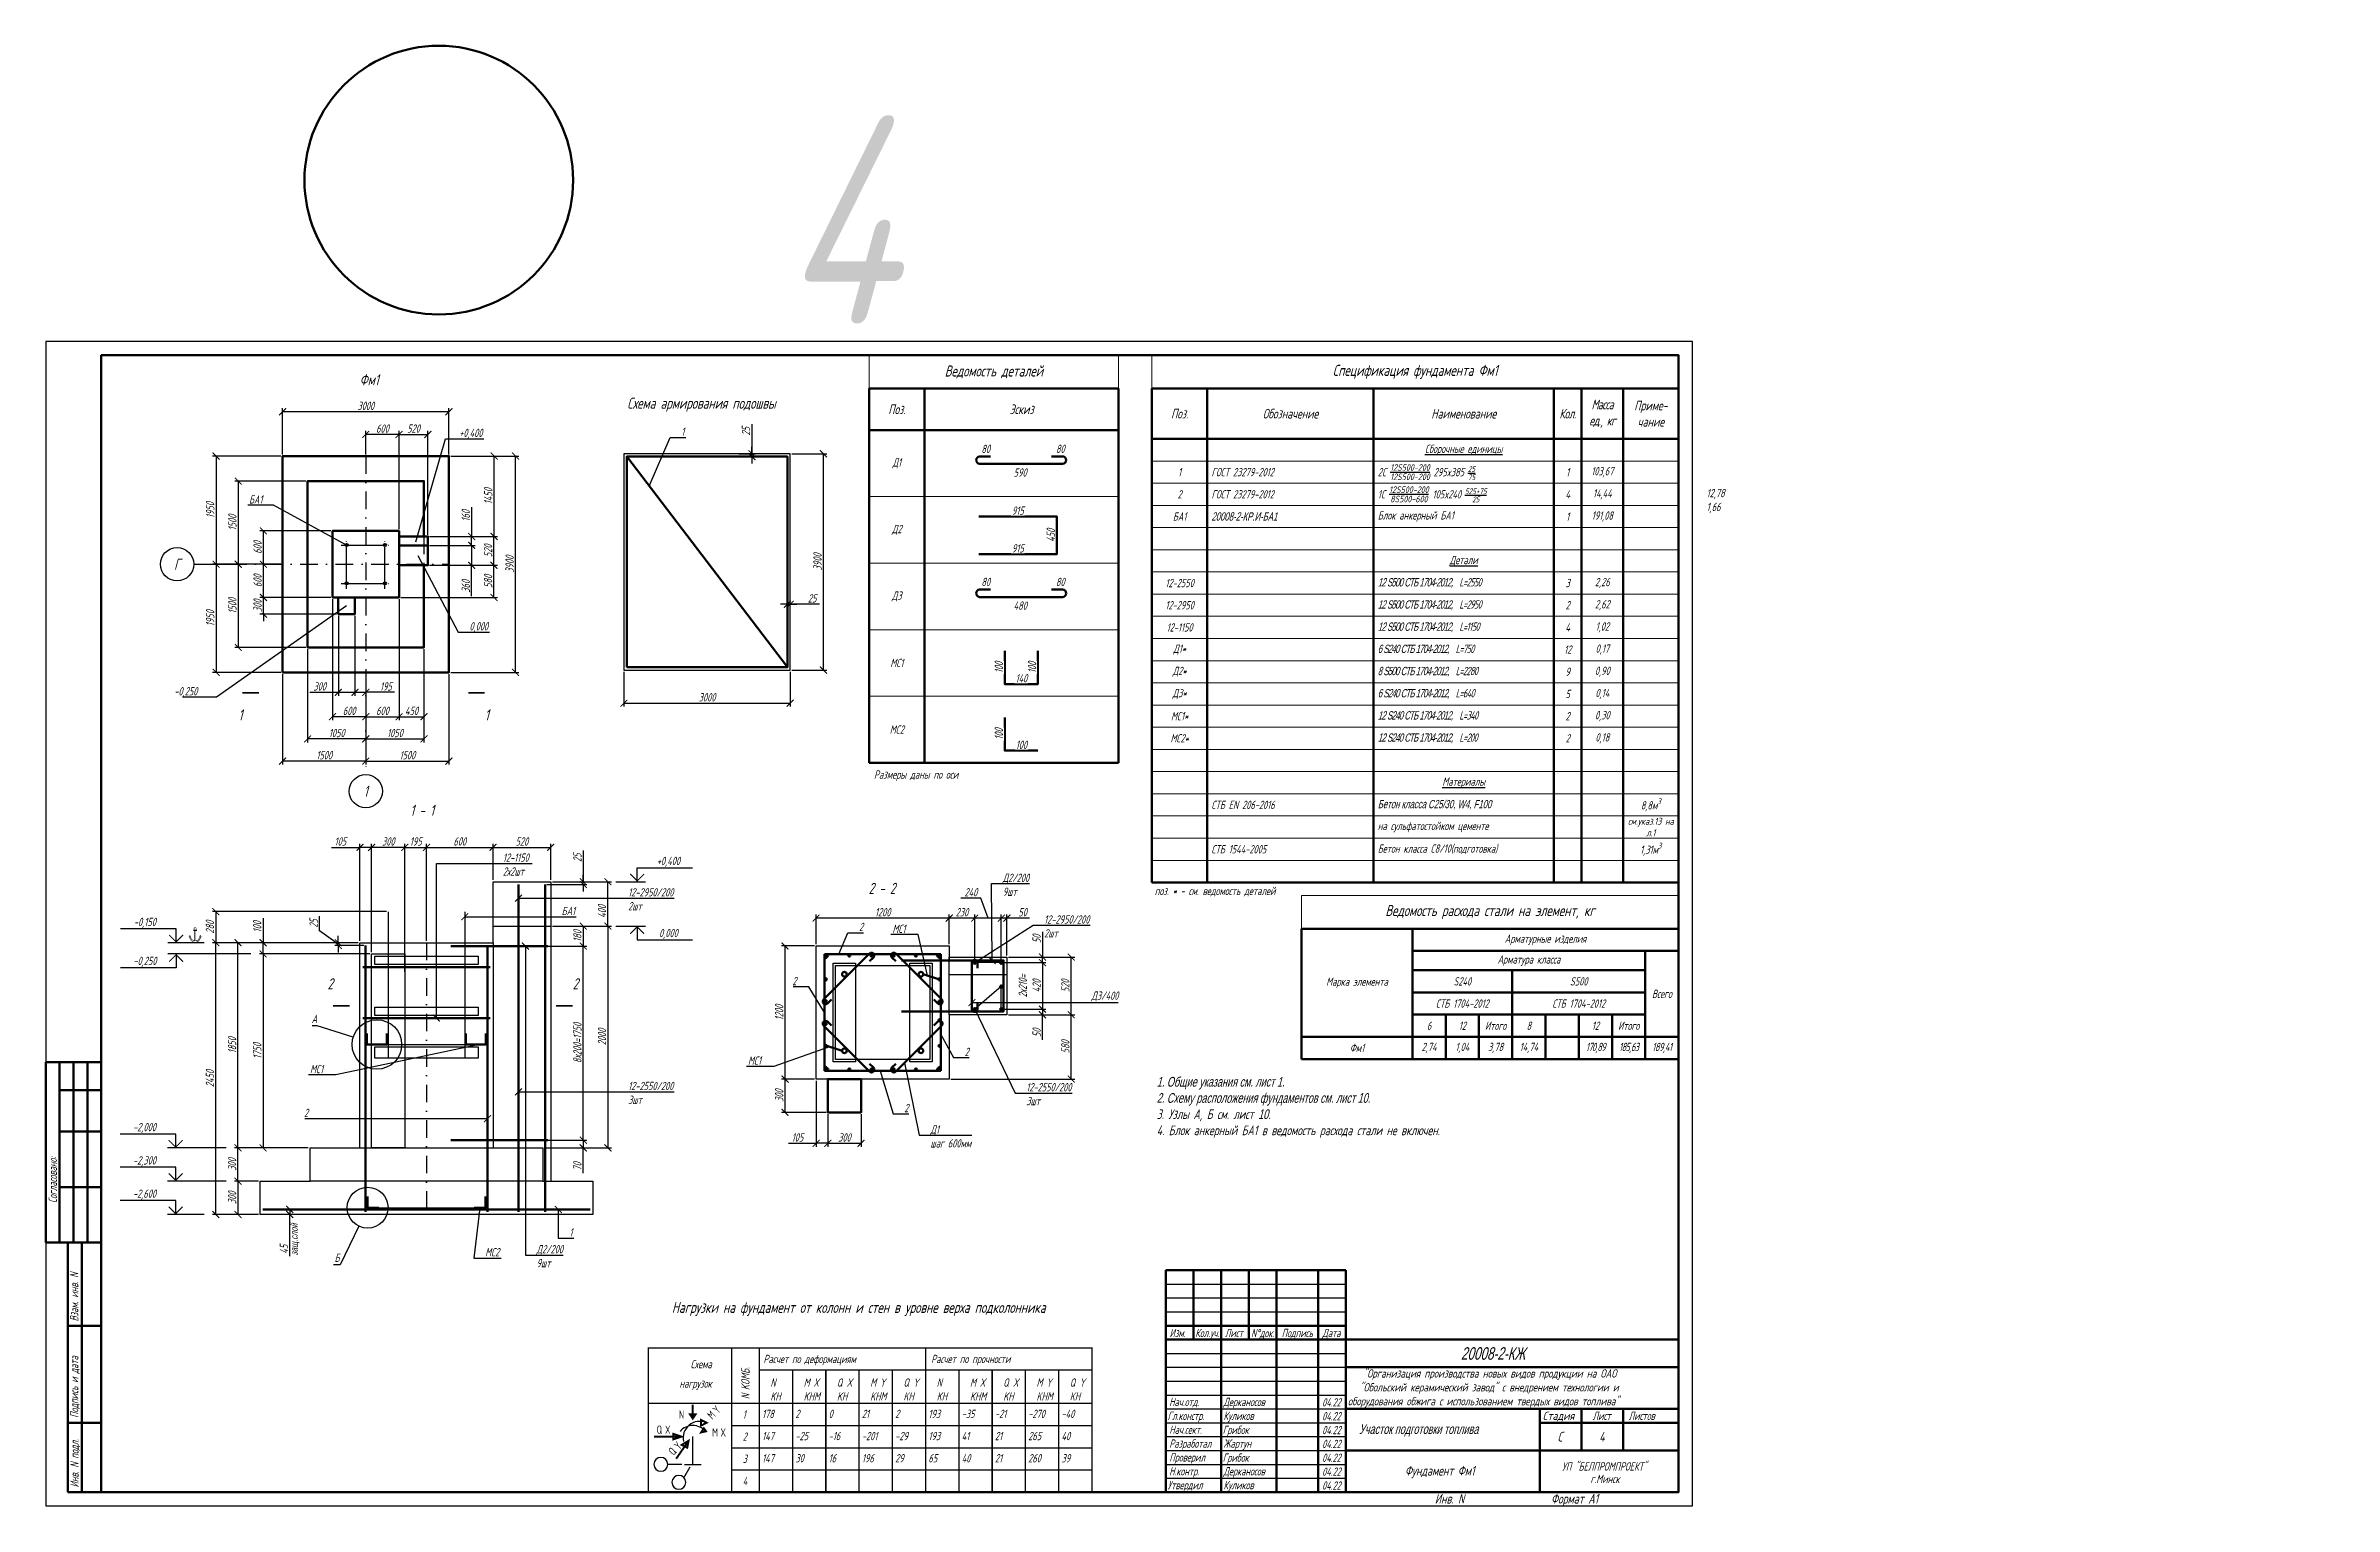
# Model space of a CAD drawing. Header units: millimetres. Extents: x 378573 to 379398, y 291798 to 292325.
import ezdxf
from ezdxf import colors
from ezdxf.entities.mleader import LeaderData, LeaderLine
from ezdxf.enums import TextEntityAlignment as Align
from ezdxf.math import Vec2, Vec3

# ---------------------------------------------------------------- set-up
doc = ezdxf.new("R2010")
doc.units = ezdxf.units.MM
for name, pattern in [('ОСЕВАЯ_СРЕДНЯЯ', [19, 15, -2, 0, -2]), ('ШТРИХ_МЕЛКИЙ', [3, 2, -1]), ('штриховая2', [9.525, 6.35, -3.175]), ('штрихпунктирная2', [12.7, 6.35, -3.175, 0, -3.175])]:
    doc.linetypes.add(name, pattern=pattern)
for name, color, linetype in [('1', 7, 'Continuous'), ('1. ОФОРМЛЕНИЕ', 7, 'Continuous'), ('2', 7, 'Continuous'), ('Элементы плана', 7, 'Continuous')]:
    doc.layers.add(name, color=color, linetype=linetype)
for name, color, linetype, lineweight in [('Обозначения', 102, 'Continuous', 25), ('Основная', 134, 'Continuous', 60), ('Основной', 250, 'Continuous', 60), ('Пост 0.13', 217, 'Continuous', 25), ('размер', 202, 'Continuous', 25), ('ТЕКСТ', 250, 'Continuous', 25)]:
    doc.layers.add(name, color=color, linetype=linetype, lineweight=lineweight)
doc.styles.add('!Standart', font='simplex.shx', dxfattribs={"width": 0.7, "oblique": 15, "height": 3})
doc.styles.add('!Жартун', font='simplex.shx', dxfattribs={"width": 0.7, "oblique": 15, "height": 3})
doc.styles.add('!Жартун100', font='simplex.shx', dxfattribs={"width": 0.7, "oblique": 15, "height": 3})
doc.styles.add('3.0', font='simplex.shx', dxfattribs={"width": 0.7, "oblique": 15, "height": 3})
doc.styles.add('Build', font='simplex.shx', dxfattribs={"width": 0.7, "oblique": 15})
doc.styles.add('Romans0.7-15', font='romans.shx', dxfattribs={"width": 0.6, "oblique": 15})
doc.styles.get("Standard").update_dxf_attribs({"font": 'simplex.shx', "width": 0.7, "oblique": 15, "height": 3})
doc.dimstyles.new('!Жартун_размер', dxfattribs={"dimtxt": 3, "dimasz": 2.5, "dimexe": 1.25, "dimexo": 0.625, "dimtad": 1, "dimdec": 0, "dimtxsty": '!Жартун', "dimblk": 'ARCHTICK', "dimcen": 2.5, "dimaunit": 1, "dimadec": 0, "dimazin": 0, "dimtfac": 1, "dimtdec": 0, "dimtix": 1, "dimtmove": 1, "dimatfit": 2, "dimldrblk": 'NONE', "dimfxl": 1, "dimtfill": 1, "dimlwd": 25, "dimarcsym": 0})

msp = doc.modelspace()

# ---------------------------------------------------------------- texts
at = {"style": '3.0', "oblique": 15, "width": 0.7}
for s, p in [('80', (378910.164, 292177.845)), ('80', (378937.05, 292177.845)), ('590', (378921.798, 292169.308)), ('80', (378910.164, 292129.845)), ('80', (378937.05, 292129.845)), ('480', (378921.798, 292121.308))]:
    msp.add_text(s, height=3, dxfattribs=at).set_placement(p)
at = {"color": 0, "linetype": 'Continuous', "style": '3.0', "oblique": 15}
for s, width, p in [('Изм.   ', 0.6, (378978.051, 291858.99)), ('Кол.уч.', 0.6, (378987.321, 291858.99)), ('Лист', 0.6, (378998.007, 291858.99)), ('N%%dдок.', 0.6, (379007.466, 291858.964)), ('Подпись', 0.6, (379018.502, 291858.99)), ('Дата', 0.6, (379033.186, 291858.99)), ('Нач.отд.', 0.6, (378977.924, 291834.121)), ('Дерканосов', 0.6, (378997.514, 291834.121)), ('04.22', 0.6, (379033.099, 291833.985)), ('Гл.констр.', 0.6, (378977.34, 291829.121)), ('Нач.сект.', 0.6, (378977.971, 291824.121)), ('Грибок', 0.6, (378997.228, 291824.048)), ('Куликов', 0.6, (378997.514, 291829.121)), ('04.22', 0.6, (379033.099, 291828.985)), ('04.22', 0.6, (379033.099, 291823.985)), ('Лист  ', 0.6, (379130.675, 291829.121)), ('Листов ', 0.6, (379143.668, 291829.121)), ('Разработал', 0.6, (378977.971, 291819.121)), ('Жартун', 0.6, (378997.514, 291819.121)), ('04.22', 0.6, (379033.099, 291818.985)), ('Н.контр.', 0.6, (378977.924, 291809.121)), ('Проверил', 0.6, (378977.971, 291814.121)), ('Дерканосов', 0.6, (378997.514, 291809.121)), ('Грибок', 0.6, (378997.228, 291814.048)), ('04.22', 0.6, (379033.099, 291813.985)), ('04.22', 0.6, (379033.099, 291808.985)), ('УП "БЕЛПРОМПРОЕКТ"', 0.7, (379119.691, 291810.854)), ('Утвердил', 0.6, (378977.34, 291804.121)), ('Куликов', 0.6, (378997.514, 291804.121)), ('04.22', 0.6, (379033.099, 291803.985)), ('г.Минск', 0.7, (379129.891, 291806.354))]:
    msp.add_text(s, height=3, dxfattribs=dict(at, width=width)).set_placement(p)
at = {"color": 7, "style": '!Жартун', "oblique": 15, "width": 0.7}
for s, p in [('Pасчет по деформациям', (378831.561, 291849.621)), ('Pасчет по прочности', (378892.061, 291849.621)), ('N', (378834.061, 291841.121)), ('M', (378846.061, 291841.121)), ('X', (378849.561, 291841.121)), ('Q', (378858.061, 291841.121)), ('X', (378861.561, 291841.121)), ('M', (378870.061, 291841.121)), ('Y', (378873.561, 291841.121)), ('Q', (378882.061, 291841.121)), ('Y', (378885.561, 291841.121)), ('N', (378894.061, 291841.121)), ('M', (378906.061, 291841.121)), ('X', (378909.561, 291841.121)), ('Q', (378918.061, 291841.121)), ('X', (378921.561, 291841.121)), ('M', (378930.061, 291841.121)), ('Y', (378933.561, 291841.121)), ('Q', (378942.061, 291841.121)), ('Y', (378945.561, 291841.121)), ('KH ', (378834.061, 291836.121)), ('KHM', (378846.061, 291836.121)), ('KH ', (378858.061, 291836.121)), ('KHM', (378870.061, 291836.121)), ('KH ', (378882.061, 291836.121)), ('KH ', (378894.061, 291836.121)), ('KHM', (378906.061, 291836.121)), ('KH ', (378918.061, 291836.121)), ('KHM', (378930.061, 291836.121)), ('KH ', (378942.061, 291836.121)), ('1', (378824.061, 291829.621)), ('178', (378831.061, 291829.821)), ('2', (378843.061, 291829.821)), ('0', (378855.061, 291829.821)), ('21', (378867.061, 291829.821)), ('2', (378879.061, 291829.821)), ('193', (378891.061, 291829.821)), ('-35', (378903.061, 291829.821)), ('-21', (378915.061, 291829.821)), ('-270', (378927.061, 291829.821)), ('-40', (378939.061, 291829.821)), ('2', (378824.061, 291821.621)), ('147', (378831.061, 291821.821)), ('-25', (378843.061, 291821.821)), ('-16', (378855.061, 291821.821)), ('-201', (378867.061, 291821.821)), ('-29', (378879.061, 291821.821)), ('193', (378891.061, 291821.821)), ('41', (378903.061, 291821.821)), ('21', (378915.061, 291821.821)), ('265', (378927.061, 291821.821)), ('40', (378939.061, 291821.821)), ('3', (378824.061, 291813.621)), ('147', (378831.061, 291813.821)), ('30', (378843.061, 291813.821)), ('16', (378855.061, 291813.821)), ('196', (378867.061, 291813.821)), ('29', (378879.061, 291813.821)), ('65', (378891.061, 291813.821)), ('40', (378903.061, 291813.821)), ('21', (378915.061, 291813.821)), ('260', (378927.061, 291813.821)), ('39', (378939.061, 291813.821)), ('4', (378824.061, 291805.621))]:
    msp.add_text(s, height=3, dxfattribs=at).set_placement(p)
msp.add_text('N KOMБ.', height=3, rotation=90, dxfattribs=at).set_placement((378826.561, 291836.621))
at = {"color": 7, "width": 0.7}
for s, p in [('Y', (378815.061, 291831.121)), ('M', (378813.061, 291829.121)), ('Q', (378799.061, 291816.121)), ('Y', (378801.061, 291818.121))]:
    msp.add_text(s, height=3, rotation=45, dxfattribs=at).set_placement(p)
for s, p in [('Q', (378793.061, 291824.121)), ('X', (378796.061, 291824.121)), ('N', (378801.061, 291829.621)), ('M', (378813.061, 291823.121)), ('X', (378816.061, 291823.121))]:
    msp.add_text(s, height=3, dxfattribs=at).set_placement(p)
at = {"color": 0, "linetype": 'Continuous', "style": '3.0', "oblique": 15, "width": 0.64539}
msp.add_text('Стадия ', height=3, dxfattribs=at).set_placement((379112.668, 291829.121), (379125.668, 291829.121), align=Align.FIT)
at = {"insert": (378973.436, 291952.833), "char_height": 3.5, "width": 185.46031, "attachment_point": 1, "style": 'Build'}
msp.add_mtext('\\A1;{\\Fsimpex|c204;1. Общие указания см. лист 1.\\P2. Схему расположения фундаментов см. лист 10.\\A0;\\Fsimplex|c204;\\P3. Узлы А, Б см. лист \\A1;\\Fsimpex|c204;10\\A0;\\Fsimplex|c204;.\\P4. Блок анкерный БА1 в ведомость расхода стали не включен. \\P}\\P{\\C7; }', dxfattribs=at)
at = {"color": 7, "attachment_point": 3, "line_spacing_factor": 1.4, "style": '!Жартун'}
for s, insert, char_height, width in [('Нагрузки на фундамент от колонн и стен в уровне верха подколонника', (378933.317, 291871.723), 4, 130.00578), ('Cхема нагрузок', (378812.898, 291850.764), 3, 14.17437)]:
    msp.add_mtext(s, dxfattribs=dict(at, insert=insert, char_height=char_height, width=width))
at = {"lineweight": 25, "attachment_point": 1, "style": '!Жартун'}
for s, insert, char_height in [('{\\fMS Sans Serif|b0|i0|c204|p0;20008-2-КЖ}', (379083.169, 291855.353), 4.5), ('{\\fMS Sans Serif|b0|i0|c204|p0;Участок подготовки топлива}', (379046.401, 291827.567), 3.5), ('Фундамент Фм1', (379062.947, 291812.575), 3.5)]:
    msp.add_mtext_dynamic_manual_height_columns(s, width=70, gutter_width=15, heights=[0], dxfattribs=dict(at, insert=insert, char_height=char_height))
at = {"layer": '1. ОФОРМЛЕНИЕ', "lineweight": 25, "insert": (379041.801, 291847.4), "char_height": 3, "attachment_point": 1, "style": '!Жартун'}
msp.add_mtext_dynamic_manual_height_columns('\\pi6.20372;{\\W0.75;"Организация производства новых видов продукции на ОАО \\P\\pi4.90271;"Обольский керамический завод" с внедрением технологии и \\P\\pi0.60152;оборудования обжига с использованием твердых видов топлива"}', width=120.18546, gutter_width=4.375, heights=[0], dxfattribs=at)
at = {"layer": 'Обозначения', "style": '!Жартун', "oblique": 15, "width": 0.7}
msp.add_text('1', height=4, dxfattribs=at).set_placement((378643.626, 292085.407), align=Align.TOP_RIGHT)
msp.add_text('1', height=4, dxfattribs=at).set_placement((378731.043, 292085.407), align=Align.TOP_LEFT)
msp.add_text('1', height=4, dxfattribs=at).set_placement((378688.106, 292055.903), align=Align.MIDDLE_CENTER)
for s, p in [('1 - 1', (378708.44, 292046.99)), ('2 - 2', (378874.323, 292018.853))]:
    msp.add_text(s, height=4, dxfattribs=at).set_placement(p, align=Align.CENTER)
msp.add_text('2', height=4, dxfattribs=at).set_placement((378762.733, 291984.431))
msp.add_text('Б', height=3, dxfattribs=at).set_placement((378678.626, 291886.127), align=Align.RIGHT)
at = {"layer": 'Обозначения', "color": 51, "true_color": 0xf8f6b0, "insert": (378837.836, 292299.435), "char_height": 75, "attachment_point": 1, "style": '!Жартун'}
msp.add_mtext_dynamic_manual_height_columns('4', width=81.75887, gutter_width=15, heights=[0], dxfattribs=at)
at = {"layer": 'Обозначения', "attachment_point": 1, "style": '!Жартун'}
for s, width, gutter_width, insert, char_height in [('Фм1', 0.21965, 0.3, (378685.885, 292206.28), 4), ('\\pi2.55662;Схема армирования подошвы', 69.03924, 0.3, (378779.873, 292197.819), 4), ('Размеры даны по оси', 67.12691, 15, (378871.423, 292063.398), 3), ('поз. * - см. ведомость деталей', 67.12691, 15, (378972.705, 292021.409), 3)]:
    msp.add_mtext_dynamic_manual_height_columns(s, width=width, gutter_width=gutter_width, heights=[0], dxfattribs=dict(at, insert=insert, char_height=char_height))
at = {"layer": 'Основная', "color": 224, "lineweight": 15, "insert": (379171.781, 292164.899), "char_height": 3, "attachment_point": 1, "style": '!Жартун100'}
msp.add_mtext_dynamic_manual_height_columns('12,78\\P1,66', width=5.31781, gutter_width=15, heights=[0], dxfattribs=at)
at = {"layer": 'ТЕКСТ', "linetype": 'Continuous', "style": 'Romans0.7-15', "oblique": 15, "width": 0.6}
for s, p in [('Согласовано:', (378576.698, 291907.353)), ('Взам. инв. N', (378584.402, 291864.65)), ('Подпись и дата', (378584.402, 291829.873)), ('Инв. N подл.', (378584.524, 291804.796))]:
    msp.add_text(s, height=3, rotation=90, dxfattribs=at).set_placement(p)
at = {"layer": 'ТЕКСТ', "linetype": 'Continuous', "style": '3.0', "oblique": 15, "width": 0.7}
for s, p in [('Инв. N', (379073.742, 291798.966)), ('Формат А1', (379115.685, 291798.966))]:
    msp.add_text(s, height=3.5, dxfattribs=at).set_placement(p)
at = {"layer": 'Элементы плана', "style": '!Standart', "oblique": 15, "width": 0.7}
for s, p in [('С', (379118.063, 291821.34)), ('4', (379133.063, 291821.34))]:
    msp.add_text(s, height=3.5, dxfattribs=at).set_placement(p)

# ---------------------------------------------------------------- blocks, each defined once
blk = doc.blocks.new('_ArchTick')
at = {"color": 0, "linetype": 'ByBlock', "const_width": 0.15}
blk.add_lwpolyline([(-0.5, -0.5), (0.5, 0.5)], dxfattribs=at)
blk = doc.blocks.new('*D1745')
at = {"layer": 'Defpoints', "color": 0, "transparency": 16777216}
for p in [(378676.11, 292149.75), (378658.11, 292137.75)]:
    blk.add_point(p, dxfattribs=at)
at = {"layer": 'Обозначения', "color": 0, "lineweight": -2, "transparency": 16777216}
for p, q in [((378675.48, 292149.75), (378649.93, 292149.75)), ((378657.48, 292137.75), (378649.93, 292137.75))]:
    blk.add_line(p, q, dxfattribs=at)
at = {"layer": 'Обозначения', "color": 0, "linetype": 'Continuous', "lineweight": 25, "transparency": 16777216}
blk.add_line((378651.18, 292137.75), (378651.18, 292149.75), dxfattribs=at)
at = {"layer": 'Обозначения', "color": 0, "lineweight": 25, "transparency": 16777216, "xscale": 2.5, "yscale": 2.5, "zscale": 2.5}
for p, rotation in [((378651.18, 292149.75), 90), ((378651.18, 292137.75), 270)]:
    blk.add_blockref('_ArchTick', p, dxfattribs=dict(at, rotation=rotation))
at = {"layer": 'Обозначения', "color": 0, "transparency": 16777216, "insert": (378649.06, 292143.75), "char_height": 3, "attachment_point": 5, "rotation": 90, "style": '!Жартун', "bg_fill": 3, "box_fill_scale": 1.1, "bg_fill_color": 256, "bg_fill_true_color": 13158600, "bg_fill_transparency": 0}
blk.add_mtext('600', dxfattribs=at)
at = {"layer": 'Defpoints', "color": 0, "transparency": 16777216}
blk.add_point((378651.18, 292149.75), dxfattribs=at)
blk = doc.blocks.new('_None')
blk = doc.blocks.new('*D1746')
at = {"layer": 'Defpoints', "color": 0, "transparency": 16777216}
for p in [(378658.11, 292137.75), (378676.11, 292125.75)]:
    blk.add_point(p, dxfattribs=at)
at = {"layer": 'Обозначения', "color": 0, "lineweight": -2, "transparency": 16777216}
for p, q in [((378657.48, 292137.75), (378649.93, 292137.75)), ((378675.48, 292125.75), (378649.93, 292125.75))]:
    blk.add_line(p, q, dxfattribs=at)
at = {"layer": 'Обозначения', "color": 0, "linetype": 'Continuous', "lineweight": 25, "transparency": 16777216}
blk.add_line((378651.18, 292125.75), (378651.18, 292137.75), dxfattribs=at)
at = {"layer": 'Обозначения', "color": 0, "lineweight": 25, "transparency": 16777216, "xscale": 2.5, "yscale": 2.5, "zscale": 2.5}
for p, rotation in [((378651.18, 292137.75), 90), ((378651.18, 292125.75), 270)]:
    blk.add_blockref('_ArchTick', p, dxfattribs=dict(at, rotation=rotation))
at = {"layer": 'Обозначения', "color": 0, "transparency": 16777216, "insert": (378649.06, 292131.75), "char_height": 3, "attachment_point": 5, "rotation": 90, "style": '!Жартун', "bg_fill": 3, "box_fill_scale": 1.1, "bg_fill_color": 256, "bg_fill_true_color": 13158600, "bg_fill_transparency": 0}
blk.add_mtext('600', dxfattribs=at)
at = {"layer": 'Defpoints', "color": 0, "transparency": 16777216}
blk.add_point((378651.18, 292137.75), dxfattribs=at)
blk = doc.blocks.new('*D1747')
at = {"layer": 'Defpoints', "color": 0, "transparency": 16777216}
for p in [(378667.11, 292167.75), (378626.02, 292137.75), (378642.11, 292137.75)]:
    blk.add_point(p, dxfattribs=at)
at = {"layer": 'Обозначения', "color": 0, "lineweight": -2, "transparency": 16777216}
for p, q in [((378666.48, 292167.75), (378640.86, 292167.75)), ((378626.65, 292137.75), (378643.36, 292137.75))]:
    blk.add_line(p, q, dxfattribs=at)
at = {"layer": 'Обозначения', "color": 0, "linetype": 'Continuous', "lineweight": 25, "transparency": 16777216}
blk.add_line((378642.11, 292167.75), (378642.11, 292137.75), dxfattribs=at)
at = {"layer": 'Обозначения', "color": 0, "lineweight": 25, "transparency": 16777216, "xscale": 2.5, "yscale": 2.5, "zscale": 2.5}
for p, rotation in [((378642.11, 292167.75), 90), ((378642.11, 292137.75), 270)]:
    blk.add_blockref('_ArchTick', p, dxfattribs=dict(at, rotation=rotation))
at = {"layer": 'Обозначения', "color": 0, "transparency": 16777216, "insert": (378639.98, 292152.75), "char_height": 3, "attachment_point": 5, "rotation": 90, "style": '!Жартун', "bg_fill": 3, "box_fill_scale": 1.1, "bg_fill_color": 256, "bg_fill_true_color": 13158600, "bg_fill_transparency": 0}
blk.add_mtext('1500', dxfattribs=at)
blk = doc.blocks.new('*D1748')
at = {"layer": 'Defpoints', "color": 0, "transparency": 16777216}
for p in [(378658.11, 292176.75), (378634.11, 292137.75), (378658.11, 292137.75)]:
    blk.add_point(p, dxfattribs=at)
at = {"layer": 'Обозначения', "color": 0, "lineweight": -2, "transparency": 16777216}
for p, q in [((378657.48, 292176.75), (378632.86, 292176.75)), ((378657.48, 292137.75), (378632.86, 292137.75))]:
    blk.add_line(p, q, dxfattribs=at)
at = {"layer": 'Обозначения', "color": 0, "linetype": 'Continuous', "lineweight": 25, "transparency": 16777216}
blk.add_line((378634.11, 292176.75), (378634.11, 292137.75), dxfattribs=at)
at = {"layer": 'Обозначения', "color": 0, "lineweight": 25, "transparency": 16777216, "xscale": 2.5, "yscale": 2.5, "zscale": 2.5}
for p, rotation in [((378634.11, 292176.75), 90), ((378634.11, 292137.75), 270)]:
    blk.add_blockref('_ArchTick', p, dxfattribs=dict(at, rotation=rotation))
at = {"layer": 'Обозначения', "color": 0, "transparency": 16777216, "insert": (378631.98, 292157.25), "char_height": 3, "attachment_point": 5, "rotation": 90, "style": '!Жартун', "bg_fill": 3, "box_fill_scale": 1.1, "bg_fill_color": 256, "bg_fill_true_color": 13158600, "bg_fill_transparency": 0}
blk.add_mtext('1950', dxfattribs=at)
blk = doc.blocks.new('*D1749')
at = {"layer": 'Defpoints', "color": 0, "transparency": 16777216}
for p in [(378658.11, 292137.75), (378642.11, 292107.75), (378667.11, 292107.75)]:
    blk.add_point(p, dxfattribs=at)
at = {"layer": 'Обозначения', "color": 0, "lineweight": -2, "transparency": 16777216}
for p, q in [((378657.48, 292137.75), (378640.86, 292137.75)), ((378666.48, 292107.75), (378640.86, 292107.75))]:
    blk.add_line(p, q, dxfattribs=at)
at = {"layer": 'Обозначения', "color": 0, "linetype": 'Continuous', "lineweight": 25, "transparency": 16777216}
blk.add_line((378642.11, 292137.75), (378642.11, 292107.75), dxfattribs=at)
at = {"layer": 'Обозначения', "color": 0, "lineweight": 25, "transparency": 16777216, "xscale": 2.5, "yscale": 2.5, "zscale": 2.5}
for p, rotation in [((378642.11, 292137.75), 90), ((378642.11, 292107.75), 270)]:
    blk.add_blockref('_ArchTick', p, dxfattribs=dict(at, rotation=rotation))
at = {"layer": 'Обозначения', "color": 0, "transparency": 16777216, "insert": (378639.98, 292122.75), "char_height": 3, "attachment_point": 5, "rotation": 90, "style": '!Жартун', "bg_fill": 3, "box_fill_scale": 1.1, "bg_fill_color": 256, "bg_fill_true_color": 13158600, "bg_fill_transparency": 0}
blk.add_mtext('1500', dxfattribs=at)
blk = doc.blocks.new('*D1750')
at = {"layer": 'Defpoints', "color": 0, "transparency": 16777216}
for p in [(378658.11, 292137.75), (378634.11, 292098.75), (378658.11, 292098.75)]:
    blk.add_point(p, dxfattribs=at)
at = {"layer": 'Обозначения', "color": 0, "lineweight": -2, "transparency": 16777216}
for p, q in [((378657.48, 292137.75), (378632.86, 292137.75)), ((378657.48, 292098.75), (378632.86, 292098.75))]:
    blk.add_line(p, q, dxfattribs=at)
at = {"layer": 'Обозначения', "color": 0, "linetype": 'Continuous', "lineweight": 25, "transparency": 16777216}
blk.add_line((378634.11, 292137.75), (378634.11, 292098.75), dxfattribs=at)
at = {"layer": 'Обозначения', "color": 0, "lineweight": 25, "transparency": 16777216, "xscale": 2.5, "yscale": 2.5, "zscale": 2.5}
for p, rotation in [((378634.11, 292137.75), 90), ((378634.11, 292098.75), 270)]:
    blk.add_blockref('_ArchTick', p, dxfattribs=dict(at, rotation=rotation))
at = {"layer": 'Обозначения', "color": 0, "transparency": 16777216, "insert": (378631.98, 292118.25), "char_height": 3, "attachment_point": 5, "rotation": 90, "style": '!Жартун', "bg_fill": 3, "box_fill_scale": 1.1, "bg_fill_color": 256, "bg_fill_true_color": 13158600, "bg_fill_transparency": 0}
blk.add_mtext('1950', dxfattribs=at)
blk = doc.blocks.new('*D1751')
at = {"layer": 'Defpoints', "color": 0, "transparency": 16777216}
blk.add_point((378676.11, 292125.75), dxfattribs=at)
at = {"layer": 'Обозначения', "color": 0, "lineweight": -2, "transparency": 16777216}
for p, q in [((378676.11, 292125.12), (378676.11, 292081.5)), ((378688.11, 292090.05), (378688.11, 292081.5))]:
    blk.add_line(p, q, dxfattribs=at)
at = {"layer": 'Обозначения', "color": 0, "linetype": 'Continuous', "lineweight": 25, "transparency": 16777216}
blk.add_line((378688.11, 292082.75), (378676.11, 292082.75), dxfattribs=at)
at = {"layer": 'Обозначения', "color": 0, "lineweight": 25, "transparency": 16777216, "xscale": 2.5, "yscale": 2.5, "zscale": 2.5, "rotation": 180}
blk.add_blockref('_ArchTick', (378676.11, 292082.75), dxfattribs=at)
at = {"layer": 'Обозначения', "color": 0, "lineweight": 25, "transparency": 16777216, "xscale": 2.5, "yscale": 2.5, "zscale": 2.5}
blk.add_blockref('_ArchTick', (378688.11, 292082.75), dxfattribs=at)
at = {"layer": 'Обозначения', "color": 0, "transparency": 16777216, "insert": (378682.11, 292084.87), "char_height": 3, "attachment_point": 5, "style": '!Жартун', "bg_fill": 3, "box_fill_scale": 1.1, "bg_fill_color": 256, "bg_fill_true_color": 13158600, "bg_fill_transparency": 0}
blk.add_mtext('600', dxfattribs=at)
at = {"layer": 'Defpoints', "color": 0, "transparency": 16777216}
for p in [(378688.11, 292090.67), (378676.11, 292082.75)]:
    blk.add_point(p, dxfattribs=at)
blk = doc.blocks.new('*D1752')
at = {"layer": 'Defpoints', "color": 0, "transparency": 16777216}
for p in [(378667.11, 292107.75), (378688.11, 292090.67), (378667.11, 292074.75)]:
    blk.add_point(p, dxfattribs=at)
at = {"layer": 'Обозначения', "color": 0, "lineweight": -2, "transparency": 16777216}
for p, q in [((378667.11, 292107.12), (378667.11, 292073.5)), ((378688.11, 292090.05), (378688.11, 292073.5))]:
    blk.add_line(p, q, dxfattribs=at)
at = {"layer": 'Обозначения', "color": 0, "linetype": 'Continuous', "lineweight": 25, "transparency": 16777216}
blk.add_line((378688.11, 292074.75), (378667.11, 292074.75), dxfattribs=at)
at = {"layer": 'Обозначения', "color": 0, "lineweight": 25, "transparency": 16777216, "xscale": 2.5, "yscale": 2.5, "zscale": 2.5, "rotation": 180}
blk.add_blockref('_ArchTick', (378667.11, 292074.75), dxfattribs=at)
at = {"layer": 'Обозначения', "color": 0, "lineweight": 25, "transparency": 16777216, "xscale": 2.5, "yscale": 2.5, "zscale": 2.5}
blk.add_blockref('_ArchTick', (378688.11, 292074.75), dxfattribs=at)
at = {"layer": 'Обозначения', "color": 0, "transparency": 16777216, "insert": (378677.61, 292076.87), "char_height": 3, "attachment_point": 5, "style": '!Жартун', "bg_fill": 3, "box_fill_scale": 1.1, "bg_fill_color": 256, "bg_fill_true_color": 13158600, "bg_fill_transparency": 0}
blk.add_mtext('1050', dxfattribs=at)
blk = doc.blocks.new('*D1753')
at = {"layer": 'Defpoints', "color": 0, "transparency": 16777216}
for p in [(378658.11, 292098.75), (378688.11, 292090.75), (378658.11, 292066.75)]:
    blk.add_point(p, dxfattribs=at)
at = {"layer": 'Обозначения', "color": 0, "lineweight": -2, "transparency": 16777216}
for p, q in [((378658.11, 292098.12), (378658.11, 292065.5)), ((378688.11, 292090.12), (378688.11, 292065.5))]:
    blk.add_line(p, q, dxfattribs=at)
at = {"layer": 'Обозначения', "color": 0, "linetype": 'Continuous', "lineweight": 25, "transparency": 16777216}
blk.add_line((378688.11, 292066.75), (378658.11, 292066.75), dxfattribs=at)
at = {"layer": 'Обозначения', "color": 0, "lineweight": 25, "transparency": 16777216, "xscale": 2.5, "yscale": 2.5, "zscale": 2.5, "rotation": 180}
blk.add_blockref('_ArchTick', (378658.11, 292066.75), dxfattribs=at)
at = {"layer": 'Обозначения', "color": 0, "lineweight": 25, "transparency": 16777216, "xscale": 2.5, "yscale": 2.5, "zscale": 2.5}
blk.add_blockref('_ArchTick', (378688.11, 292066.75), dxfattribs=at)
at = {"layer": 'Обозначения', "color": 0, "transparency": 16777216, "insert": (378673.11, 292068.87), "char_height": 3, "attachment_point": 5, "style": '!Жартун', "bg_fill": 3, "box_fill_scale": 1.1, "bg_fill_color": 256, "bg_fill_true_color": 13158600, "bg_fill_transparency": 0}
blk.add_mtext('1500', dxfattribs=at)
blk = doc.blocks.new('*D1754')
at = {"layer": 'Defpoints', "color": 0, "transparency": 16777216}
blk.add_point((378700.11, 292125.75), dxfattribs=at)
at = {"layer": 'Обозначения', "color": 0, "lineweight": -2, "transparency": 16777216}
for p, q in [((378700.11, 292125.12), (378700.11, 292081.5)), ((378688.11, 292090.12), (378688.11, 292081.5))]:
    blk.add_line(p, q, dxfattribs=at)
at = {"layer": 'Обозначения', "color": 0, "linetype": 'Continuous', "lineweight": 25, "transparency": 16777216}
blk.add_line((378688.11, 292082.75), (378700.11, 292082.75), dxfattribs=at)
at = {"layer": 'Обозначения', "color": 0, "lineweight": 25, "transparency": 16777216, "xscale": 2.5, "yscale": 2.5, "zscale": 2.5, "rotation": 180}
blk.add_blockref('_ArchTick', (378688.11, 292082.75), dxfattribs=at)
at = {"layer": 'Обозначения', "color": 0, "lineweight": 25, "transparency": 16777216, "xscale": 2.5, "yscale": 2.5, "zscale": 2.5}
blk.add_blockref('_ArchTick', (378700.11, 292082.75), dxfattribs=at)
at = {"layer": 'Обозначения', "color": 0, "transparency": 16777216, "insert": (378694.11, 292084.87), "char_height": 3, "attachment_point": 5, "style": '!Жартун', "bg_fill": 3, "box_fill_scale": 1.1, "bg_fill_color": 256, "bg_fill_true_color": 13158600, "bg_fill_transparency": 0}
blk.add_mtext('600', dxfattribs=at)
at = {"layer": 'Defpoints', "color": 0, "transparency": 16777216}
for p in [(378688.11, 292090.75), (378700.11, 292082.75)]:
    blk.add_point(p, dxfattribs=at)
blk = doc.blocks.new('*D1755')
at = {"layer": 'Defpoints', "color": 0, "transparency": 16777216}
for p in [(378709.11, 292107.75), (378688.11, 292090.82), (378709.11, 292074.75)]:
    blk.add_point(p, dxfattribs=at)
at = {"layer": 'Обозначения', "color": 0, "lineweight": -2, "transparency": 16777216}
for p, q in [((378709.11, 292107.12), (378709.11, 292073.5)), ((378688.11, 292090.2), (378688.11, 292073.5))]:
    blk.add_line(p, q, dxfattribs=at)
at = {"layer": 'Обозначения', "color": 0, "linetype": 'Continuous', "lineweight": 25, "transparency": 16777216}
blk.add_line((378688.11, 292074.75), (378709.11, 292074.75), dxfattribs=at)
at = {"layer": 'Обозначения', "color": 0, "lineweight": 25, "transparency": 16777216, "xscale": 2.5, "yscale": 2.5, "zscale": 2.5, "rotation": 180}
blk.add_blockref('_ArchTick', (378688.11, 292074.75), dxfattribs=at)
at = {"layer": 'Обозначения', "color": 0, "lineweight": 25, "transparency": 16777216, "xscale": 2.5, "yscale": 2.5, "zscale": 2.5}
blk.add_blockref('_ArchTick', (378709.11, 292074.75), dxfattribs=at)
at = {"layer": 'Обозначения', "color": 0, "transparency": 16777216, "insert": (378698.61, 292076.87), "char_height": 3, "attachment_point": 5, "style": '!Жартун', "bg_fill": 3, "box_fill_scale": 1.1, "bg_fill_color": 256, "bg_fill_true_color": 13158600, "bg_fill_transparency": 0}
blk.add_mtext('1050', dxfattribs=at)
blk = doc.blocks.new('*D1756')
at = {"layer": 'Defpoints', "color": 0, "transparency": 16777216}
for p in [(378718.11, 292098.75), (378688.11, 292090.75), (378718.11, 292066.75)]:
    blk.add_point(p, dxfattribs=at)
at = {"layer": 'Обозначения', "color": 0, "lineweight": -2, "transparency": 16777216}
for p, q in [((378718.11, 292098.12), (378718.11, 292065.5)), ((378688.11, 292090.12), (378688.11, 292065.5))]:
    blk.add_line(p, q, dxfattribs=at)
at = {"layer": 'Обозначения', "color": 0, "linetype": 'Continuous', "lineweight": 25, "transparency": 16777216}
blk.add_line((378688.11, 292066.75), (378718.11, 292066.75), dxfattribs=at)
at = {"layer": 'Обозначения', "color": 0, "lineweight": 25, "transparency": 16777216, "xscale": 2.5, "yscale": 2.5, "zscale": 2.5, "rotation": 180}
blk.add_blockref('_ArchTick', (378688.11, 292066.75), dxfattribs=at)
at = {"layer": 'Обозначения', "color": 0, "lineweight": 25, "transparency": 16777216, "xscale": 2.5, "yscale": 2.5, "zscale": 2.5}
blk.add_blockref('_ArchTick', (378718.11, 292066.75), dxfattribs=at)
at = {"layer": 'Обозначения', "color": 0, "transparency": 16777216, "insert": (378703.11, 292068.87), "char_height": 3, "attachment_point": 5, "style": '!Жартун', "bg_fill": 3, "box_fill_scale": 1.1, "bg_fill_color": 256, "bg_fill_true_color": 13158600, "bg_fill_transparency": 0}
blk.add_mtext('1500', dxfattribs=at)
blk = doc.blocks.new('*D1757')
at = {"layer": 'Defpoints', "color": 0, "transparency": 16777216}
for p in [(378718.11, 292176.75), (378742.11, 292176.75), (378718.11, 292098.75)]:
    blk.add_point(p, dxfattribs=at)
at = {"layer": 'Обозначения', "color": 0, "lineweight": -2, "transparency": 16777216}
for p, q in [((378718.73, 292176.75), (378743.36, 292176.75)), ((378718.73, 292098.75), (378743.36, 292098.75))]:
    blk.add_line(p, q, dxfattribs=at)
at = {"layer": 'Обозначения', "color": 0, "linetype": 'Continuous', "lineweight": 25, "transparency": 16777216}
blk.add_line((378742.11, 292098.75), (378742.11, 292176.75), dxfattribs=at)
at = {"layer": 'Обозначения', "color": 0, "lineweight": 25, "transparency": 16777216, "xscale": 2.5, "yscale": 2.5, "zscale": 2.5}
for p, rotation in [((378742.11, 292176.75), 90), ((378742.11, 292098.75), 270)]:
    blk.add_blockref('_ArchTick', p, dxfattribs=dict(at, rotation=rotation))
at = {"layer": 'Обозначения', "color": 0, "transparency": 16777216, "insert": (378739.98, 292137.75), "char_height": 3, "attachment_point": 5, "rotation": 90, "style": '!Жартун', "bg_fill": 3, "box_fill_scale": 1.1, "bg_fill_color": 256, "bg_fill_true_color": 13158600, "bg_fill_transparency": 0}
blk.add_mtext('3900', dxfattribs=at)
blk = doc.blocks.new('*D1758')
at = {"layer": 'Defpoints', "color": 0, "transparency": 16777216}
for p in [(378658.11, 292192.75), (378658.11, 292176.75), (378718.11, 292176.75)]:
    blk.add_point(p, dxfattribs=at)
at = {"layer": 'Обозначения', "color": 0, "lineweight": -2, "transparency": 16777216}
for p, q in [((378658.11, 292177.37), (378658.11, 292194)), ((378718.11, 292177.37), (378718.11, 292194))]:
    blk.add_line(p, q, dxfattribs=at)
at = {"layer": 'Обозначения', "color": 0, "linetype": 'Continuous', "lineweight": 25, "transparency": 16777216}
blk.add_line((378718.11, 292192.75), (378658.11, 292192.75), dxfattribs=at)
at = {"layer": 'Обозначения', "color": 0, "lineweight": 25, "transparency": 16777216, "xscale": 2.5, "yscale": 2.5, "zscale": 2.5, "rotation": 180}
blk.add_blockref('_ArchTick', (378658.11, 292192.75), dxfattribs=at)
at = {"layer": 'Обозначения', "color": 0, "lineweight": 25, "transparency": 16777216, "xscale": 2.5, "yscale": 2.5, "zscale": 2.5}
blk.add_blockref('_ArchTick', (378718.11, 292192.75), dxfattribs=at)
at = {"layer": 'Обозначения', "color": 0, "transparency": 16777216, "insert": (378688.11, 292194.87), "char_height": 3, "attachment_point": 5, "style": '!Жартун', "bg_fill": 3, "box_fill_scale": 1.1, "bg_fill_color": 256, "bg_fill_true_color": 13158600, "bg_fill_transparency": 0}
blk.add_mtext('3000', dxfattribs=at)
blk = doc.blocks.new('*D1759')
at = {"layer": 'Defpoints', "color": 0, "transparency": 16777216}
for p in [(378700.11, 292125.75), (378709.11, 292107.75)]:
    blk.add_point(p, dxfattribs=at)
at = {"layer": 'Обозначения', "color": 0, "lineweight": -2, "transparency": 16777216}
for p, q in [((378700.11, 292125.12), (378700.11, 292081.5)), ((378709.11, 292107.12), (378709.11, 292081.5))]:
    blk.add_line(p, q, dxfattribs=at)
at = {"layer": 'Обозначения', "color": 0, "linetype": 'Continuous', "lineweight": 25, "transparency": 16777216}
blk.add_line((378700.11, 292082.75), (378709.11, 292082.75), dxfattribs=at)
at = {"layer": 'Обозначения', "color": 0, "lineweight": 25, "transparency": 16777216, "xscale": 2.5, "yscale": 2.5, "zscale": 2.5, "rotation": 180}
blk.add_blockref('_ArchTick', (378700.11, 292082.75), dxfattribs=at)
at = {"layer": 'Обозначения', "color": 0, "lineweight": 25, "transparency": 16777216, "xscale": 2.5, "yscale": 2.5, "zscale": 2.5}
blk.add_blockref('_ArchTick', (378709.11, 292082.75), dxfattribs=at)
at = {"layer": 'Обозначения', "color": 0, "transparency": 16777216, "insert": (378704.61, 292084.87), "char_height": 3, "attachment_point": 5, "style": '!Жартун', "bg_fill": 3, "box_fill_scale": 1.1, "bg_fill_color": 256, "bg_fill_true_color": 13158600, "bg_fill_transparency": 0}
blk.add_mtext('450', dxfattribs=at)
at = {"layer": 'Defpoints', "color": 0, "transparency": 16777216}
blk.add_point((378709.11, 292082.75), dxfattribs=at)
blk = doc.blocks.new('*D1760')
at = {"layer": 'Defpoints', "color": 0, "transparency": 16777216}
for p in [(378710.51, 292144.55, -200), (378710.51, 292137.35), (378726.29, 292137.35)]:
    blk.add_point(p, dxfattribs=at)
at = {"layer": 'Обозначения', "color": 0, "lineweight": -2, "transparency": 16777216}
for p, q in [((378711.13, 292144.55), (378727.54, 292144.55)), ((378711.13, 292137.35), (378727.54, 292137.35))]:
    blk.add_line(p, q, dxfattribs=at)
at = {"layer": 'Обозначения', "color": 0, "linetype": 'Continuous', "lineweight": 25, "transparency": 16777216}
for p in [(378726.29, 292144.55), (378726.29, 292126.23)]:
    blk.add_line(p, (378726.29, 292137.35), dxfattribs=at)
at = {"layer": 'Обозначения', "color": 0, "lineweight": 25, "transparency": 16777216, "xscale": 2.5, "yscale": 2.5, "zscale": 2.5, "rotation": 90}
blk.add_blockref('_ArchTick', (378726.29, 292144.55), dxfattribs=at)
at = {"layer": 'Обозначения', "color": 0, "transparency": 16777216, "insert": (378724.17, 292129.75), "char_height": 3, "attachment_point": 5, "rotation": 90, "style": '!Жартун', "bg_fill": 3, "box_fill_scale": 1.1, "bg_fill_color": 256, "bg_fill_true_color": 13158600, "bg_fill_transparency": 0}
blk.add_mtext('360', dxfattribs=at)
at = {"layer": 'Обозначения', "color": 0, "lineweight": 25, "transparency": 16777216, "xscale": 2.5, "yscale": 2.5, "zscale": 2.5, "rotation": 270}
blk.add_blockref('_ArchTick', (378726.29, 292137.35), dxfattribs=at)
blk = doc.blocks.new('*D1761')
at = {"layer": 'Defpoints', "color": 0, "transparency": 16777216}
for p in [(378710.51, 292137.35), (378700.11, 292125.75)]:
    blk.add_point(p, dxfattribs=at)
at = {"layer": 'Обозначения', "color": 0, "lineweight": -2, "transparency": 16777216}
for p, q in [((378711.13, 292137.35), (378735.59, 292137.35)), ((378700.73, 292125.75), (378735.59, 292125.75))]:
    blk.add_line(p, q, dxfattribs=at)
at = {"layer": 'Обозначения', "color": 0, "linetype": 'Continuous', "lineweight": 25, "transparency": 16777216}
blk.add_line((378734.34, 292125.75), (378734.34, 292137.35), dxfattribs=at)
at = {"layer": 'Обозначения', "color": 0, "lineweight": 25, "transparency": 16777216, "xscale": 2.5, "yscale": 2.5, "zscale": 2.5}
for p, rotation in [((378734.34, 292137.35), 90), ((378734.34, 292125.75), 270)]:
    blk.add_blockref('_ArchTick', p, dxfattribs=dict(at, rotation=rotation))
at = {"layer": 'Обозначения', "color": 0, "transparency": 16777216, "insert": (378732.22, 292131.55), "char_height": 3, "attachment_point": 5, "rotation": 90, "style": '!Жартун', "bg_fill": 3, "box_fill_scale": 1.1, "bg_fill_color": 256, "bg_fill_true_color": 13158600, "bg_fill_transparency": 0}
blk.add_mtext('580', dxfattribs=at)
at = {"layer": 'Defpoints', "color": 0, "transparency": 16777216}
blk.add_point((378734.34, 292137.35), dxfattribs=at)
blk = doc.blocks.new('*D1762')
at = {"layer": 'Defpoints', "color": 0, "transparency": 16777216}
for p in [(378710.51, 292147.75), (378710.51, 292137.35)]:
    blk.add_point(p, dxfattribs=at)
at = {"layer": 'Обозначения', "color": 0, "lineweight": -2, "transparency": 16777216}
for p, q in [((378711.13, 292147.75), (378735.59, 292147.75)), ((378711.13, 292137.35), (378735.59, 292137.35))]:
    blk.add_line(p, q, dxfattribs=at)
at = {"layer": 'Обозначения', "color": 0, "linetype": 'Continuous', "lineweight": 25, "transparency": 16777216}
blk.add_line((378734.34, 292137.35), (378734.34, 292147.75), dxfattribs=at)
at = {"layer": 'Обозначения', "color": 0, "lineweight": 25, "transparency": 16777216, "xscale": 2.5, "yscale": 2.5, "zscale": 2.5}
for p, rotation in [((378734.34, 292147.75), 90), ((378734.34, 292137.35), 270)]:
    blk.add_blockref('_ArchTick', p, dxfattribs=dict(at, rotation=rotation))
at = {"layer": 'Обозначения', "color": 0, "transparency": 16777216, "insert": (378732.22, 292142.55), "char_height": 3, "attachment_point": 5, "rotation": 90, "style": '!Жартун', "bg_fill": 3, "box_fill_scale": 1.1, "bg_fill_color": 256, "bg_fill_true_color": 13158600, "bg_fill_transparency": 0}
blk.add_mtext('520', dxfattribs=at)
at = {"layer": 'Defpoints', "color": 0, "transparency": 16777216}
blk.add_point((378734.34, 292147.75), dxfattribs=at)
blk = doc.blocks.new('*D1763')
at = {"layer": 'Defpoints', "color": 0, "transparency": 16777216}
for p in [(378678.21, 292119.75), (378684.21, 292119.75), (378684.21, 292091.55)]:
    blk.add_point(p, dxfattribs=at)
at = {"layer": 'Обозначения', "color": 0, "lineweight": -2, "transparency": 16777216}
for p, q in [((378678.21, 292119.12), (378678.21, 292090.3)), ((378684.21, 292119.12), (378684.21, 292090.3))]:
    blk.add_line(p, q, dxfattribs=at)
at = {"layer": 'Обозначения', "color": 0, "linetype": 'Continuous', "lineweight": 25, "transparency": 16777216}
for p, q in [((378667.94, 292091.55), (378678.21, 292091.55)), ((378678.21, 292091.55), (378684.21, 292091.55))]:
    blk.add_line(p, q, dxfattribs=at)
at = {"layer": 'Обозначения', "color": 0, "lineweight": 25, "transparency": 16777216, "xscale": 2.5, "yscale": 2.5, "zscale": 2.5}
blk.add_blockref('_ArchTick', (378684.21, 292091.55), dxfattribs=at)
at = {"layer": 'Обозначения', "color": 0, "transparency": 16777216, "insert": (378671.47, 292093.67), "char_height": 3, "attachment_point": 5, "style": '!Жартун', "bg_fill": 3, "box_fill_scale": 1.1, "bg_fill_color": 256, "bg_fill_true_color": 13158600, "bg_fill_transparency": 0}
blk.add_mtext('300', dxfattribs=at)
at = {"layer": 'Обозначения', "color": 0, "lineweight": 25, "transparency": 16777216, "xscale": 2.5, "yscale": 2.5, "zscale": 2.5, "rotation": 180}
blk.add_blockref('_ArchTick', (378678.21, 292091.55), dxfattribs=at)
blk = doc.blocks.new('*D1735')
at = {"layer": 'Defpoints', "color": 0, "transparency": 16777216}
for p in [(378684.21, 292119.75), (378688.11, 292098.75), (378688.11, 292091.55)]:
    blk.add_point(p, dxfattribs=at)
at = {"layer": 'Обозначения', "color": 0, "lineweight": -2, "transparency": 16777216}
for p, q in [((378684.21, 292119.12), (378684.21, 292090.3)), ((378688.11, 292098.12), (378688.11, 292090.3))]:
    blk.add_line(p, q, dxfattribs=at)
at = {"layer": 'Обозначения', "color": 0, "linetype": 'Continuous', "lineweight": 25, "transparency": 16777216}
for p in [(378684.21, 292091.55), (378698.52, 292091.55)]:
    blk.add_line(p, (378688.11, 292091.55), dxfattribs=at)
at = {"layer": 'Обозначения', "color": 0, "lineweight": 25, "transparency": 16777216, "xscale": 2.5, "yscale": 2.5, "zscale": 2.5, "rotation": 180}
blk.add_blockref('_ArchTick', (378684.21, 292091.55), dxfattribs=at)
at = {"layer": 'Обозначения', "color": 0, "transparency": 16777216, "insert": (378695.35, 292093.67), "char_height": 3, "attachment_point": 5, "style": '!Жартун', "bg_fill": 3, "box_fill_scale": 1.1, "bg_fill_color": 256, "bg_fill_true_color": 13158600, "bg_fill_transparency": 0}
blk.add_mtext('195', dxfattribs=at)
at = {"layer": 'Обозначения', "color": 0, "lineweight": 25, "transparency": 16777216, "xscale": 2.5, "yscale": 2.5, "zscale": 2.5}
blk.add_blockref('_ArchTick', (378688.11, 292091.55), dxfattribs=at)
blk = doc.blocks.new('*D1736')
at = {"layer": 'Defpoints', "color": 0, "transparency": 16777216}
for p in [(378718.11, 292176.75), (378734.42, 292176.75), (378710.51, 292147.75)]:
    blk.add_point(p, dxfattribs=at)
at = {"layer": 'Обозначения', "color": 0, "lineweight": -2, "transparency": 16777216}
for p, q in [((378718.73, 292176.75), (378735.67, 292176.75)), ((378711.13, 292147.75), (378735.67, 292147.75))]:
    blk.add_line(p, q, dxfattribs=at)
at = {"layer": 'Обозначения', "color": 0, "linetype": 'Continuous', "lineweight": 25, "transparency": 16777216}
blk.add_line((378734.42, 292147.75), (378734.42, 292176.75), dxfattribs=at)
at = {"layer": 'Обозначения', "color": 0, "lineweight": 25, "transparency": 16777216, "xscale": 2.5, "yscale": 2.5, "zscale": 2.5}
for p, rotation in [((378734.42, 292176.75), 90), ((378734.42, 292147.75), 270)]:
    blk.add_blockref('_ArchTick', p, dxfattribs=dict(at, rotation=rotation))
at = {"layer": 'Обозначения', "color": 0, "transparency": 16777216, "insert": (378732.29, 292162.25), "char_height": 3, "attachment_point": 5, "rotation": 90, "style": '!Жартун', "bg_fill": 3, "box_fill_scale": 1.1, "bg_fill_color": 256, "bg_fill_true_color": 13158600, "bg_fill_transparency": 0}
blk.add_mtext('1450', dxfattribs=at)
blk = doc.blocks.new('*D1737')
at = {"layer": 'Defpoints', "color": 0, "transparency": 16777216}
for p in [(378710.51, 292147.75), (378710.51, 292144.55, -200), (378726.29, 292147.75)]:
    blk.add_point(p, dxfattribs=at)
at = {"layer": 'Обозначения', "color": 0, "linetype": 'Continuous', "lineweight": 25, "transparency": 16777216}
for p in [(378726.29, 292158.34), (378726.29, 292144.55)]:
    blk.add_line(p, (378726.29, 292147.75), dxfattribs=at)
at = {"layer": 'Обозначения', "color": 0, "lineweight": -2, "transparency": 16777216}
for p, q in [((378711.13, 292147.75), (378727.54, 292147.75)), ((378711.13, 292144.55), (378727.54, 292144.55))]:
    blk.add_line(p, q, dxfattribs=at)
at = {"layer": 'Обозначения', "color": 0, "lineweight": 25, "transparency": 16777216, "xscale": 2.5, "yscale": 2.5, "zscale": 2.5, "rotation": 270}
blk.add_blockref('_ArchTick', (378726.29, 292144.55), dxfattribs=at)
at = {"layer": 'Обозначения', "color": 0, "transparency": 16777216, "insert": (378724.17, 292155.19), "char_height": 3, "attachment_point": 5, "rotation": 90, "style": '!Жартун', "bg_fill": 3, "box_fill_scale": 1.1, "bg_fill_color": 256, "bg_fill_true_color": 13158600, "bg_fill_transparency": 0}
blk.add_mtext('160', dxfattribs=at)
at = {"layer": 'Обозначения', "color": 0, "lineweight": 25, "transparency": 16777216, "xscale": 2.5, "yscale": 2.5, "zscale": 2.5, "rotation": 90}
blk.add_blockref('_ArchTick', (378726.29, 292147.75), dxfattribs=at)
blk = doc.blocks.new('*D1738')
at = {"layer": 'Defpoints', "color": 0, "transparency": 16777216}
for p in [(378676.11, 292125.75), (378678.21, 292119.75)]:
    blk.add_point(p, dxfattribs=at)
at = {"layer": 'Обозначения', "color": 0, "lineweight": -2, "transparency": 16777216}
for p, q in [((378675.48, 292125.75), (378649.93, 292125.75)), ((378677.58, 292119.75), (378649.93, 292119.75))]:
    blk.add_line(p, q, dxfattribs=at)
at = {"layer": 'Обозначения', "color": 0, "linetype": 'Continuous', "lineweight": 25, "transparency": 16777216}
for p, q in [((378651.18, 292125.75), (378651.18, 292128.25)), ((378651.18, 292119.75), (378651.18, 292125.75)), ((378651.18, 292119.75), (378651.18, 292117.25))]:
    blk.add_line(p, q, dxfattribs=at)
at = {"layer": 'Обозначения', "color": 0, "lineweight": 25, "transparency": 16777216, "xscale": 2.5, "yscale": 2.5, "zscale": 2.5}
for p, rotation in [((378651.18, 292125.75), 270), ((378651.18, 292119.75), 90)]:
    blk.add_blockref('_ArchTick', p, dxfattribs=dict(at, rotation=rotation))
at = {"layer": 'Обозначения', "color": 0, "transparency": 16777216, "insert": (378649.06, 292122.75), "char_height": 3, "attachment_point": 5, "rotation": 90, "style": '!Жартун', "bg_fill": 3, "box_fill_scale": 1.1, "bg_fill_color": 256, "bg_fill_true_color": 13158600, "bg_fill_transparency": 0}
blk.add_mtext('300', dxfattribs=at)
at = {"layer": 'Defpoints', "color": 0, "transparency": 16777216}
blk.add_point((378651.18, 292125.75), dxfattribs=at)
blk = doc.blocks.new('*D1739')
at = {"layer": 'Defpoints', "color": 0, "transparency": 16777216}
for p in [(378650.01, 291915.24), (378650.01, 291903.24)]:
    blk.add_point(p, dxfattribs=at)
at = {"layer": 'Обозначения', "color": 0, "lineweight": -2, "transparency": 16777216}
for p, q in [((378649.38, 291915.24), (378640.76, 291915.24)), ((378649.38, 291903.24), (378640.76, 291903.24))]:
    blk.add_line(p, q, dxfattribs=at)
at = {"layer": 'Обозначения', "color": 0, "linetype": 'Continuous', "lineweight": 25, "transparency": 16777216}
blk.add_line((378642.01, 291915.24), (378642.01, 291903.24), dxfattribs=at)
at = {"layer": 'Обозначения', "color": 0, "lineweight": 25, "transparency": 16777216, "xscale": 2.5, "yscale": 2.5, "zscale": 2.5}
for p, rotation in [((378642.01, 291915.24), 90), ((378642.01, 291903.24), 270)]:
    blk.add_blockref('_ArchTick', p, dxfattribs=dict(at, rotation=rotation))
at = {"layer": 'Обозначения', "color": 0, "transparency": 16777216, "insert": (378639.88, 291909.24), "char_height": 3, "attachment_point": 5, "rotation": 90, "style": '!Жартун', "bg_fill": 3, "box_fill_scale": 1.1, "bg_fill_color": 256, "bg_fill_true_color": 13158600, "bg_fill_transparency": 0}
blk.add_mtext('300', dxfattribs=at)
at = {"layer": 'Defpoints', "color": 0, "transparency": 16777216}
blk.add_point((378642.01, 291903.24), dxfattribs=at)
blk = doc.blocks.new('*D1740')
at = {"layer": 'Defpoints', "color": 0, "transparency": 16777216}
for p in [(378668.01, 291927.24), (378650.01, 291915.24)]:
    blk.add_point(p, dxfattribs=at)
at = {"layer": 'Обозначения', "color": 0, "lineweight": -2, "transparency": 16777216}
for p, q in [((378667.38, 291927.24), (378640.76, 291927.24)), ((378649.38, 291915.24), (378640.76, 291915.24))]:
    blk.add_line(p, q, dxfattribs=at)
at = {"layer": 'Обозначения', "color": 0, "linetype": 'Continuous', "lineweight": 25, "transparency": 16777216}
blk.add_line((378642.01, 291915.24), (378642.01, 291927.24), dxfattribs=at)
at = {"layer": 'Обозначения', "color": 0, "lineweight": 25, "transparency": 16777216, "xscale": 2.5, "yscale": 2.5, "zscale": 2.5}
for p, rotation in [((378642.01, 291927.24), 90), ((378642.01, 291915.24), 270)]:
    blk.add_blockref('_ArchTick', p, dxfattribs=dict(at, rotation=rotation))
at = {"layer": 'Обозначения', "color": 0, "transparency": 16777216, "insert": (378639.88, 291921.24), "char_height": 3, "attachment_point": 5, "rotation": 90, "style": '!Жартун', "bg_fill": 3, "box_fill_scale": 1.1, "bg_fill_color": 256, "bg_fill_true_color": 13158600, "bg_fill_transparency": 0}
blk.add_mtext('300', dxfattribs=at)
at = {"layer": 'Defpoints', "color": 0, "transparency": 16777216}
blk.add_point((378642.01, 291927.24), dxfattribs=at)
blk = doc.blocks.new('*D1741')
at = {"layer": 'Defpoints', "color": 0, "transparency": 16777216}
for p in [(378642.01, 292001.24), (378686.01, 292001.24), (378668.01, 291927.24)]:
    blk.add_point(p, dxfattribs=at)
at = {"layer": 'Обозначения', "color": 0, "lineweight": -2, "transparency": 16777216}
for p, q in [((378685.38, 292001.24), (378640.76, 292001.24)), ((378667.38, 291927.24), (378640.76, 291927.24))]:
    blk.add_line(p, q, dxfattribs=at)
at = {"layer": 'Обозначения', "color": 0, "linetype": 'Continuous', "lineweight": 25, "transparency": 16777216}
blk.add_line((378642.01, 291927.24), (378642.01, 292001.24), dxfattribs=at)
at = {"layer": 'Обозначения', "color": 0, "lineweight": 25, "transparency": 16777216, "xscale": 2.5, "yscale": 2.5, "zscale": 2.5}
for p, rotation in [((378642.01, 292001.24), 90), ((378642.01, 291927.24), 270)]:
    blk.add_blockref('_ArchTick', p, dxfattribs=dict(at, rotation=rotation))
at = {"layer": 'Обозначения', "color": 0, "transparency": 16777216, "insert": (378639.88, 291964.24), "char_height": 3, "attachment_point": 5, "rotation": 90, "style": '!Жартун', "bg_fill": 3, "box_fill_scale": 1.1, "bg_fill_color": 256, "bg_fill_true_color": 13158600, "bg_fill_transparency": 0}
blk.add_mtext('1850', dxfattribs=at)
blk = doc.blocks.new('*D1742')
at = {"layer": 'Defpoints', "color": 0, "transparency": 16777216}
for p in [(378634.01, 292001.24), (378686.01, 292001.24), (378650.01, 291903.24)]:
    blk.add_point(p, dxfattribs=at)
at = {"layer": 'Обозначения', "color": 0, "lineweight": -2, "transparency": 16777216}
for p, q in [((378685.38, 292001.24), (378632.76, 292001.24)), ((378649.38, 291903.24), (378632.76, 291903.24))]:
    blk.add_line(p, q, dxfattribs=at)
at = {"layer": 'Обозначения', "color": 0, "linetype": 'Continuous', "lineweight": 25, "transparency": 16777216}
blk.add_line((378634.01, 291903.24), (378634.01, 292001.24), dxfattribs=at)
at = {"layer": 'Обозначения', "color": 0, "lineweight": 25, "transparency": 16777216, "xscale": 2.5, "yscale": 2.5, "zscale": 2.5}
for p, rotation in [((378634.01, 292001.24), 90), ((378634.01, 291903.24), 270)]:
    blk.add_blockref('_ArchTick', p, dxfattribs=dict(at, rotation=rotation))
at = {"layer": 'Обозначения', "color": 0, "transparency": 16777216, "insert": (378631.88, 291952.24), "char_height": 3, "attachment_point": 5, "rotation": 90, "style": '!Жартун', "bg_fill": 3, "box_fill_scale": 1.1, "bg_fill_color": 256, "bg_fill_true_color": 13158600, "bg_fill_transparency": 0}
blk.add_mtext('2450', dxfattribs=at)
blk = doc.blocks.new('*D1743')
at = {"layer": 'Defpoints', "color": 0, "transparency": 16777216}
for p in [(378660.69, 291903.24), (378667.15, 291905.04), (378667.15, 291903.24)]:
    blk.add_point(p, dxfattribs=at)
at = {"layer": 'Обозначения', "color": 0, "lineweight": -2, "transparency": 16777216}
for p, q in [((378666.52, 291905.04), (378659.44, 291905.04)), ((378666.52, 291903.24), (378659.44, 291903.24))]:
    blk.add_line(p, q, dxfattribs=at)
at = {"layer": 'Обозначения', "color": 0, "linetype": 'Continuous', "lineweight": 25, "transparency": 16777216}
for p in [(378660.69, 291905.04), (378660.69, 291888.2)]:
    blk.add_line(p, (378660.69, 291903.24), dxfattribs=at)
at = {"layer": 'Обозначения', "color": 0, "lineweight": 25, "transparency": 16777216, "xscale": 2.5, "yscale": 2.5, "zscale": 2.5}
for p, rotation in [((378660.69, 291905.04), 90), ((378660.69, 291903.24), 270)]:
    blk.add_blockref('_ArchTick', p, dxfattribs=dict(at, rotation=rotation))
at = {"layer": 'Обозначения', "color": 0, "transparency": 16777216, "insert": (378658.56, 291890.69), "char_height": 3, "attachment_point": 5, "rotation": 90, "style": '!Жартун', "bg_fill": 3, "box_fill_scale": 1.1, "bg_fill_color": 256, "bg_fill_true_color": 13158600, "bg_fill_transparency": 0}
blk.add_mtext('45\\P', dxfattribs=at)
blk = doc.blocks.new('*D1744')
at = {"layer": 'Defpoints', "color": 0, "transparency": 16777216}
for p in [(378678.18, 292001.24), (378686.01, 292001.24), (378688.01, 292000.24)]:
    blk.add_point(p, dxfattribs=at)
at = {"layer": 'Обозначения', "color": 0, "linetype": 'Continuous', "lineweight": 25, "transparency": 16777216}
for p, q in [((378671.41, 292005.58), (378671.41, 292010.84)), ((378678.18, 292000.74), (378671.41, 292005.58)), ((378678.18, 292001.24), (378678.18, 292003.74)), ((378678.18, 292000.24), (378678.18, 292001.24)), ((378678.18, 292000.24), (378678.18, 292001.24)), ((378678.18, 292000.24), (378678.18, 291997.74))]:
    blk.add_line(p, q, dxfattribs=at)
at = {"layer": 'Обозначения', "color": 0, "lineweight": -2, "transparency": 16777216}
for p, q in [((378685.38, 292001.24), (378676.93, 292001.24)), ((378687.38, 292000.24), (378676.93, 292000.24))]:
    blk.add_line(p, q, dxfattribs=at)
at = {"layer": 'Обозначения', "color": 0, "lineweight": 25, "transparency": 16777216, "xscale": 2.5, "yscale": 2.5, "zscale": 2.5}
for p, rotation in [((378678.18, 292001.24), 270), ((378678.18, 292000.24), 90)]:
    blk.add_blockref('_ArchTick', p, dxfattribs=dict(at, rotation=rotation))
at = {"layer": 'Обозначения', "color": 0, "transparency": 16777216, "insert": (378669.29, 292008.21), "char_height": 3, "attachment_point": 5, "rotation": 90, "style": '!Жартун', "bg_fill": 3, "box_fill_scale": 1.1, "bg_fill_color": 256, "bg_fill_true_color": 13158600, "bg_fill_transparency": 0}
blk.add_mtext('25', dxfattribs=at)
blk = doc.blocks.new('*U8')
at = {"color": 0, "linetype": 'ByBlock', "lineweight": -2}
blk.add_line((-3, 0), (-16.08, 0), dxfattribs=at)
blk.add_lwpolyline([(-13.08, 0), (-13.08, 5), (-33.08, 5)], dxfattribs=at)
at = {"color": 0, "linetype": 'ByBlock', "lineweight": -2, "const_width": 0.4}
blk.add_lwpolyline([(-10.58, 2.78), (-13.08, 0.28), (-15.58, 2.78)], dxfattribs=at)
at = {"layer": 'Defpoints', "color": 253, "lineweight": -2, "const_width": 0.2}
blk.add_lwpolyline([(-6.1, 4.63), (-6.1, 4.55), (-5.67, 4.55), (-5.67, 4.33), (-6.1, 4.33), (-6.06, 0.78), (-5.53, 0.78), (-4.97, 1.21), (-4.49, 2.04), (-4.54, 2.13), (-4.35, 2.65), (-4, 2.13), (-4.18, 2.04), (-4.59, 1.07), (-5.37, 0.32), (-6.1, 0.18), (-6.22, 0), (-6.34, 0.18), (-7.07, 0.32), (-7.85, 1.07), (-8.26, 2.04), (-8.44, 2.13), (-8.09, 2.65), (-7.9, 2.13), (-7.95, 2.04), (-7.47, 1.21), (-6.91, 0.78), (-6.38, 0.78), (-6.34, 4.33), (-6.77, 4.33), (-6.77, 4.55), (-6.34, 4.55), (-6.34, 4.63, -6.532617)], format="xyb", close=True, dxfattribs=at)
at = {"color": 0, "linetype": 'ByBlock', "lineweight": -2, "oblique": 15}
for tag, p in [('ОТМЕТКА', (-24.33, 7.5)), ('НТЕКСТ', (-24.33, 2.5))]:
    blk.add_attdef(tag, text='', height=3, dxfattribs=at).set_placement(p, align=Align.MIDDLE_CENTER)
blk = doc.blocks.new('*U9')
at = {"color": 0, "linetype": 'ByBlock', "lineweight": -2}
blk.add_line((-3, 0), (-16.23, 0), dxfattribs=at)
blk.add_lwpolyline([(-13.23, 0), (-13.23, 5), (-33.23, 5)], dxfattribs=at)
at = {"color": 0, "linetype": 'ByBlock', "lineweight": -2, "const_width": 0.4}
blk.add_lwpolyline([(-10.73, 2.78), (-13.23, 0.28), (-15.73, 2.78)], dxfattribs=at)
at = {"color": 0, "linetype": 'ByBlock', "lineweight": -2, "oblique": 15}
for tag, p in [('ОТМЕТКА', (-24.48, 7.5)), ('НТЕКСТ', (-24.48, 2.5))]:
    blk.add_attdef(tag, text='', height=3, dxfattribs=at).set_placement(p, align=Align.MIDDLE_CENTER)
blk = doc.blocks.new('*U10')
at = {"color": 0, "linetype": 'ByBlock', "lineweight": -2}
blk.add_line((-3, 0), (-24.23, 0), dxfattribs=at)
blk.add_lwpolyline([(-21.23, 0), (-21.23, 5), (-41.23, 5)], dxfattribs=at)
at = {"color": 0, "linetype": 'ByBlock', "lineweight": -2, "const_width": 0.4}
blk.add_lwpolyline([(-18.73, 2.78), (-21.23, 0.28), (-23.73, 2.78)], dxfattribs=at)
at = {"color": 0, "linetype": 'ByBlock', "lineweight": -2, "oblique": 15}
for tag, p in [('ОТМЕТКА', (-32.48, 7.5)), ('НТЕКСТ', (-32.48, 2.5))]:
    blk.add_attdef(tag, text='', height=3, dxfattribs=at).set_placement(p, align=Align.MIDDLE_CENTER)
blk = doc.blocks.new('*D1451')
at = {"layer": 'Defpoints', "color": 0, "transparency": 16777216}
for p in [(378690.21, 291997.19), (378702.2, 291997.29)]:
    blk.add_point(p, dxfattribs=at)
at = {"layer": 'Обозначения', "color": 0, "lineweight": -2, "transparency": 16777216}
for p, q in [((378690.21, 291997.81), (378690.21, 292036.88)), ((378702.2, 291997.91), (378702.2, 292036.88))]:
    blk.add_line(p, q, dxfattribs=at)
at = {"layer": 'Обозначения', "color": 0, "linetype": 'Continuous', "lineweight": 25, "transparency": 16777216}
blk.add_line((378702.2, 292035.63), (378690.21, 292035.63), dxfattribs=at)
at = {"layer": 'Обозначения', "color": 0, "lineweight": 25, "transparency": 16777216, "xscale": 2.5, "yscale": 2.5, "zscale": 2.5, "rotation": 180}
blk.add_blockref('_ArchTick', (378690.21, 292035.63), dxfattribs=at)
at = {"layer": 'Обозначения', "color": 0, "lineweight": 25, "transparency": 16777216, "xscale": 2.5, "yscale": 2.5, "zscale": 2.5}
blk.add_blockref('_ArchTick', (378702.2, 292035.63), dxfattribs=at)
at = {"layer": 'Обозначения', "color": 0, "transparency": 16777216, "insert": (378696.21, 292037.76), "char_height": 3, "attachment_point": 5, "style": '!Жартун', "bg_fill": 3, "box_fill_scale": 1.1, "bg_fill_color": 256, "bg_fill_true_color": 13158600, "bg_fill_transparency": 0}
blk.add_mtext('300', dxfattribs=at)
at = {"layer": 'Defpoints', "color": 0, "transparency": 16777216}
blk.add_point((378690.21, 292035.63), dxfattribs=at)
blk = doc.blocks.new('*D1452')
at = {"layer": 'Defpoints', "color": 0, "transparency": 16777216}
for p in [(378710.01, 292001.24), (378702.2, 291990.16)]:
    blk.add_point(p, dxfattribs=at)
at = {"layer": 'Обозначения', "color": 0, "lineweight": -2, "transparency": 16777216}
for p, q in [((378702.2, 291990.78), (378702.2, 292036.88)), ((378710.01, 292001.86), (378710.01, 292036.88))]:
    blk.add_line(p, q, dxfattribs=at)
at = {"layer": 'Обозначения', "color": 0, "linetype": 'Continuous', "lineweight": 25, "transparency": 16777216}
blk.add_line((378702.2, 292035.63), (378710.01, 292035.63), dxfattribs=at)
at = {"layer": 'Обозначения', "color": 0, "lineweight": 25, "transparency": 16777216, "xscale": 2.5, "yscale": 2.5, "zscale": 2.5, "rotation": 180}
blk.add_blockref('_ArchTick', (378702.2, 292035.63), dxfattribs=at)
at = {"layer": 'Обозначения', "color": 0, "lineweight": 25, "transparency": 16777216, "xscale": 2.5, "yscale": 2.5, "zscale": 2.5}
blk.add_blockref('_ArchTick', (378710.01, 292035.63), dxfattribs=at)
at = {"layer": 'Обозначения', "color": 0, "transparency": 16777216, "insert": (378706.11, 292037.76), "char_height": 3, "attachment_point": 5, "style": '!Жартун', "bg_fill": 3, "box_fill_scale": 1.1, "bg_fill_color": 256, "bg_fill_true_color": 13158600, "bg_fill_transparency": 0}
blk.add_mtext('195', dxfattribs=at)
at = {"layer": 'Defpoints', "color": 0, "transparency": 16777216}
blk.add_point((378710.01, 292035.63), dxfattribs=at)
blk = doc.blocks.new('*D1453')
at = {"layer": 'Defpoints', "color": 0, "transparency": 16777216}
for p in [(378734.01, 292035.63), (378734.01, 292023.24), (378710.01, 292001.24)]:
    blk.add_point(p, dxfattribs=at)
at = {"layer": 'Обозначения', "color": 0, "lineweight": -2, "transparency": 16777216}
for p, q in [((378710.01, 292001.86), (378710.01, 292036.88)), ((378734.01, 292023.86), (378734.01, 292036.88))]:
    blk.add_line(p, q, dxfattribs=at)
at = {"layer": 'Обозначения', "color": 0, "linetype": 'Continuous', "lineweight": 25, "transparency": 16777216}
blk.add_line((378710.01, 292035.63), (378734.01, 292035.63), dxfattribs=at)
at = {"layer": 'Обозначения', "color": 0, "lineweight": 25, "transparency": 16777216, "xscale": 2.5, "yscale": 2.5, "zscale": 2.5, "rotation": 180}
blk.add_blockref('_ArchTick', (378710.01, 292035.63), dxfattribs=at)
at = {"layer": 'Обозначения', "color": 0, "lineweight": 25, "transparency": 16777216, "xscale": 2.5, "yscale": 2.5, "zscale": 2.5}
blk.add_blockref('_ArchTick', (378734.01, 292035.63), dxfattribs=at)
at = {"layer": 'Обозначения', "color": 0, "transparency": 16777216, "insert": (378722.01, 292037.76), "char_height": 3, "attachment_point": 5, "style": '!Жартун', "bg_fill": 3, "box_fill_scale": 1.1, "bg_fill_color": 256, "bg_fill_true_color": 13158600, "bg_fill_transparency": 0}
blk.add_mtext('600', dxfattribs=at)
blk = doc.blocks.new('*D1454')
at = {"layer": 'Defpoints', "color": 0, "transparency": 16777216}
for p in [(378754.81, 292035.63), (378734.01, 292023.24), (378754.81, 292023.24)]:
    blk.add_point(p, dxfattribs=at)
at = {"layer": 'Обозначения', "color": 0, "lineweight": -2, "transparency": 16777216}
for p, q in [((378734.01, 292023.86), (378734.01, 292036.88)), ((378754.81, 292023.86), (378754.81, 292036.88))]:
    blk.add_line(p, q, dxfattribs=at)
at = {"layer": 'Обозначения', "color": 0, "linetype": 'Continuous', "lineweight": 25, "transparency": 16777216}
blk.add_line((378734.01, 292035.63), (378754.81, 292035.63), dxfattribs=at)
at = {"layer": 'Обозначения', "color": 0, "lineweight": 25, "transparency": 16777216, "xscale": 2.5, "yscale": 2.5, "zscale": 2.5, "rotation": 180}
blk.add_blockref('_ArchTick', (378734.01, 292035.63), dxfattribs=at)
at = {"layer": 'Обозначения', "color": 0, "lineweight": 25, "transparency": 16777216, "xscale": 2.5, "yscale": 2.5, "zscale": 2.5}
blk.add_blockref('_ArchTick', (378754.81, 292035.63), dxfattribs=at)
at = {"layer": 'Обозначения', "color": 0, "transparency": 16777216, "insert": (378744.41, 292037.76), "char_height": 3, "attachment_point": 5, "style": '!Жартун', "bg_fill": 3, "box_fill_scale": 1.1, "bg_fill_color": 256, "bg_fill_true_color": 13158600, "bg_fill_transparency": 0}
blk.add_mtext('520', dxfattribs=at)
blk = doc.blocks.new('*U1872')
at = {"color": 0, "linetype": 'ByBlock', "lineweight": -2}
blk.add_line((3, 0), (13.72, 0), dxfattribs=at)
at = {"color": 0, "linetype": 'ByBlock', "lineweight": -2, "const_width": 0.4}
blk.add_lwpolyline([(8.22, -2.78), (10.72, -0.28), (13.22, -2.78)], dxfattribs=at)
at = {"color": 0, "linetype": 'ByBlock', "lineweight": -2}
blk.add_lwpolyline([(10.72, 0), (10.72, -5), (30.72, -5)], dxfattribs=at)
at = {"color": 0, "linetype": 'ByBlock', "lineweight": -2, "oblique": 15}
for tag, p in [('ОТМЕТКА', (21.97, -2.5)), ('НТЕКСТ', (29.61, -7.5))]:
    blk.add_attdef(tag, text='', height=3, dxfattribs=at).set_placement(p, align=Align.MIDDLE_CENTER)
blk = doc.blocks.new('*D1455')
at = {"layer": 'Defpoints', "color": 0, "transparency": 16777216}
blk.add_point((378754.81, 292007.24), dxfattribs=at)
at = {"layer": 'Обозначения', "color": 0, "lineweight": -2, "transparency": 16777216}
for p, q in [((378755.43, 292007.24), (378767.82, 292007.24)), ((378762.27, 292000.04), (378767.82, 292000.04))]:
    blk.add_line(p, q, dxfattribs=at)
at = {"layer": 'Обозначения', "color": 0, "linetype": 'Continuous', "lineweight": 25, "transparency": 16777216}
blk.add_line((378766.57, 292007.24), (378766.57, 292000.04), dxfattribs=at)
at = {"layer": 'Обозначения', "color": 0, "lineweight": 25, "transparency": 16777216, "xscale": 2.5, "yscale": 2.5, "zscale": 2.5}
for p, rotation in [((378766.57, 292007.24), 90), ((378766.57, 292000.04), 270)]:
    blk.add_blockref('_ArchTick', p, dxfattribs=dict(at, rotation=rotation))
at = {"layer": 'Обозначения', "color": 0, "transparency": 16777216, "insert": (378764.44, 292003.64), "char_height": 3, "attachment_point": 5, "rotation": 90, "style": '!Жартун', "bg_fill": 3, "box_fill_scale": 1.1, "bg_fill_color": 256, "bg_fill_true_color": 13158600, "bg_fill_transparency": 0}
blk.add_mtext('180', dxfattribs=at)
at = {"layer": 'Defpoints', "color": 0, "transparency": 16777216}
for p in [(378761.65, 292000.04), (378766.57, 292000.04)]:
    blk.add_point(p, dxfattribs=at)
blk = doc.blocks.new('*D1456')
at = {"layer": 'Defpoints', "color": 0, "transparency": 16777216}
for p in [(378754.81, 292007.24), (378752.01, 291927.24), (378775.45, 291927.24)]:
    blk.add_point(p, dxfattribs=at)
at = {"layer": 'Обозначения', "color": 0, "lineweight": -2, "transparency": 16777216}
for p, q in [((378755.43, 292007.24), (378776.7, 292007.24)), ((378752.63, 291927.24), (378776.7, 291927.24))]:
    blk.add_line(p, q, dxfattribs=at)
at = {"layer": 'Обозначения', "color": 0, "linetype": 'Continuous', "lineweight": 25, "transparency": 16777216}
blk.add_line((378775.45, 292007.24), (378775.45, 291927.24), dxfattribs=at)
at = {"layer": 'Обозначения', "color": 0, "lineweight": 25, "transparency": 16777216, "xscale": 2.5, "yscale": 2.5, "zscale": 2.5}
for p, rotation in [((378775.45, 292007.24), 90), ((378775.45, 291927.24), 270)]:
    blk.add_blockref('_ArchTick', p, dxfattribs=dict(at, rotation=rotation))
at = {"layer": 'Обозначения', "color": 0, "transparency": 16777216, "insert": (378773.32, 291967.24), "char_height": 3, "attachment_point": 5, "rotation": 90, "style": '!Жартун', "bg_fill": 3, "box_fill_scale": 1.1, "bg_fill_color": 256, "bg_fill_true_color": 13158600, "bg_fill_transparency": 0}
blk.add_mtext('2000', dxfattribs=at)
blk = doc.blocks.new('*D1457')
at = {"layer": 'Defpoints', "color": 0, "transparency": 16777216}
for p in [(378750.81, 292000.04), (378766.57, 292000.04), (378750.81, 291930.04)]:
    blk.add_point(p, dxfattribs=at)
at = {"layer": 'Обозначения', "color": 0, "lineweight": -2, "transparency": 16777216}
for p, q in [((378751.43, 292000.04), (378767.82, 292000.04)), ((378751.43, 291930.04), (378767.82, 291930.04))]:
    blk.add_line(p, q, dxfattribs=at)
at = {"layer": 'Обозначения', "color": 0, "linetype": 'Continuous', "lineweight": 25, "transparency": 16777216}
blk.add_line((378766.57, 291930.04), (378766.57, 292000.04), dxfattribs=at)
at = {"layer": 'Обозначения', "color": 0, "lineweight": 25, "transparency": 16777216, "xscale": 2.5, "yscale": 2.5, "zscale": 2.5}
for p, rotation in [((378766.57, 292000.04), 90), ((378766.57, 291930.04), 270)]:
    blk.add_blockref('_ArchTick', p, dxfattribs=dict(at, rotation=rotation))
at = {"layer": 'Обозначения', "color": 0, "transparency": 16777216, "insert": (378764.44, 291965.04), "char_height": 3, "attachment_point": 5, "rotation": 90, "style": '!Жартун', "bg_fill": 3, "box_fill_scale": 1.1, "bg_fill_color": 256, "bg_fill_true_color": 13158600, "bg_fill_transparency": 0}
blk.add_mtext('8х200=1750', dxfattribs=at)
blk = doc.blocks.new('*D1458')
at = {"layer": 'Defpoints', "color": 0, "transparency": 16777216}
for p in [(378750.81, 291930.04), (378752.01, 291927.24), (378766.57, 291927.24)]:
    blk.add_point(p, dxfattribs=at)
at = {"layer": 'Обозначения', "color": 0, "lineweight": -2, "transparency": 16777216}
for p, q in [((378751.43, 291930.04), (378767.82, 291930.04)), ((378752.63, 291927.24), (378767.82, 291927.24))]:
    blk.add_line(p, q, dxfattribs=at)
at = {"layer": 'Обозначения', "color": 0, "linetype": 'Continuous', "lineweight": 25, "transparency": 16777216}
for p in [(378766.57, 291930.04), (378766.57, 291918.13)]:
    blk.add_line(p, (378766.57, 291927.24), dxfattribs=at)
at = {"layer": 'Обозначения', "color": 0, "lineweight": 25, "transparency": 16777216, "xscale": 2.5, "yscale": 2.5, "zscale": 2.5, "rotation": 90}
blk.add_blockref('_ArchTick', (378766.57, 291930.04), dxfattribs=at)
at = {"layer": 'Обозначения', "color": 0, "transparency": 16777216, "insert": (378764.44, 291920.53), "char_height": 3, "attachment_point": 5, "rotation": 90, "style": '!Жартун', "bg_fill": 3, "box_fill_scale": 1.1, "bg_fill_color": 256, "bg_fill_true_color": 13158600, "bg_fill_transparency": 0}
blk.add_mtext('70', dxfattribs=at)
at = {"layer": 'Обозначения', "color": 0, "lineweight": 25, "transparency": 16777216, "xscale": 2.5, "yscale": 2.5, "zscale": 2.5, "rotation": 270}
blk.add_blockref('_ArchTick', (378766.57, 291927.24), dxfattribs=at)
blk = doc.blocks.new('*D1459')
at = {"layer": 'Defpoints', "color": 0, "transparency": 16777216}
for p in [(378690.21, 291997.19), (378651.05, 291927.24), (378668.01, 291927.24)]:
    blk.add_point(p, dxfattribs=at)
at = {"layer": 'Обозначения', "color": 0, "lineweight": -2, "transparency": 16777216}
for p, q in [((378689.59, 291997.19), (378649.8, 291997.19)), ((378667.38, 291927.24), (378649.8, 291927.24))]:
    blk.add_line(p, q, dxfattribs=at)
at = {"layer": 'Обозначения', "color": 0, "linetype": 'Continuous', "lineweight": 25, "transparency": 16777216}
blk.add_line((378651.05, 291997.19), (378651.05, 291927.24), dxfattribs=at)
at = {"layer": 'Обозначения', "color": 0, "lineweight": 25, "transparency": 16777216, "xscale": 2.5, "yscale": 2.5, "zscale": 2.5}
for p, rotation in [((378651.05, 291997.19), 90), ((378651.05, 291927.24), 270)]:
    blk.add_blockref('_ArchTick', p, dxfattribs=dict(at, rotation=rotation))
at = {"layer": 'Обозначения', "color": 0, "transparency": 16777216, "insert": (378648.93, 291962.21), "char_height": 3, "attachment_point": 5, "rotation": 90, "style": '!Жартун', "bg_fill": 3, "box_fill_scale": 1.1, "bg_fill_color": 256, "bg_fill_true_color": 13158600, "bg_fill_transparency": 0}
blk.add_mtext('1750', dxfattribs=at)
blk = doc.blocks.new('*D1460')
at = {"layer": 'Defpoints', "color": 0, "transparency": 16777216}
for p in [(378664.17, 292001.24), (378690.21, 291997.19)]:
    blk.add_point(p, dxfattribs=at)
at = {"layer": 'Обозначения', "color": 0, "linetype": 'Continuous', "lineweight": 25, "transparency": 16777216}
for p in [(378651.05, 292010.11), (378651.05, 291997.19)]:
    blk.add_line(p, (378651.05, 292001.24), dxfattribs=at)
at = {"layer": 'Обозначения', "color": 0, "lineweight": -2, "transparency": 16777216}
for p, q in [((378663.54, 292001.24), (378649.8, 292001.24)), ((378689.59, 291997.19), (378649.8, 291997.19))]:
    blk.add_line(p, q, dxfattribs=at)
at = {"layer": 'Обозначения', "color": 0, "lineweight": 25, "transparency": 16777216, "xscale": 2.5, "yscale": 2.5, "zscale": 2.5, "rotation": 270}
blk.add_blockref('_ArchTick', (378651.05, 291997.19), dxfattribs=at)
at = {"layer": 'Обозначения', "color": 0, "transparency": 16777216, "insert": (378648.93, 292006.96), "char_height": 3, "attachment_point": 5, "rotation": 90, "style": '!Жартун', "bg_fill": 3, "box_fill_scale": 1.1, "bg_fill_color": 256, "bg_fill_true_color": 13158600, "bg_fill_transparency": 0}
blk.add_mtext('100', dxfattribs=at)
at = {"layer": 'Defpoints', "color": 0, "transparency": 16777216}
blk.add_point((378651.05, 292001.24), dxfattribs=at)
at = {"layer": 'Обозначения', "color": 0, "lineweight": 25, "transparency": 16777216, "xscale": 2.5, "yscale": 2.5, "zscale": 2.5, "rotation": 90}
blk.add_blockref('_ArchTick', (378651.05, 292001.24), dxfattribs=at)
blk = doc.blocks.new('*D1461')
at = {"layer": 'Defpoints', "color": 0, "transparency": 16777216}
for p in [(378696.21, 292012.44), (378663.07, 292001.24)]:
    blk.add_point(p, dxfattribs=at)
at = {"layer": 'Обозначения', "color": 0, "lineweight": -2, "transparency": 16777216}
for p, q in [((378695.58, 292012.44), (378632.76, 292012.44)), ((378662.45, 292001.24), (378632.76, 292001.24))]:
    blk.add_line(p, q, dxfattribs=at)
at = {"layer": 'Обозначения', "color": 0, "linetype": 'Continuous', "lineweight": 25, "transparency": 16777216}
blk.add_line((378634.01, 292012.44), (378634.01, 292001.24), dxfattribs=at)
at = {"layer": 'Обозначения', "color": 0, "lineweight": 25, "transparency": 16777216, "xscale": 2.5, "yscale": 2.5, "zscale": 2.5}
for p, rotation in [((378634.01, 292012.44), 90), ((378634.01, 292001.24), 270)]:
    blk.add_blockref('_ArchTick', p, dxfattribs=dict(at, rotation=rotation))
at = {"layer": 'Обозначения', "color": 0, "transparency": 16777216, "insert": (378631.88, 292006.84), "char_height": 3, "attachment_point": 5, "rotation": 90, "style": '!Жартун', "bg_fill": 3, "box_fill_scale": 1.1, "bg_fill_color": 256, "bg_fill_true_color": 13158600, "bg_fill_transparency": 0}
blk.add_mtext('280', dxfattribs=at)
at = {"layer": 'Defpoints', "color": 0, "transparency": 16777216}
blk.add_point((378634.01, 292001.24), dxfattribs=at)
blk = doc.blocks.new('*U12')
at = {"color": 0, "linetype": 'ByBlock', "lineweight": -2}
blk.add_line((-3, 0), (-33, 0), dxfattribs=at)
blk.add_lwpolyline([(-30, 0), (-30, -5), (-50, -5)], dxfattribs=at)
at = {"color": 0, "linetype": 'ByBlock', "lineweight": -2, "const_width": 0.4}
blk.add_lwpolyline([(-27.5, -2.78), (-30, -0.28), (-32.5, -2.78)], dxfattribs=at)
at = {"color": 0, "linetype": 'ByBlock', "lineweight": -2, "oblique": 15}
for tag, p in [('ОТМЕТКА', (-41.25, -2.5)), ('НТЕКСТ', (-41.25, -7.5))]:
    blk.add_attdef(tag, text='', height=3, dxfattribs=at).set_placement(p, align=Align.MIDDLE_CENTER)
blk = doc.blocks.new('БлокАнкерныйГлавный')
at = {"layer": 'Defpoints', "color": 8, "linetype": 'ШТРИХ_МЕЛКИЙ'}
blk.add_lwpolyline([(-345, 0), (345, 0)], dxfattribs=at)
at = {"layer": 'Основная', "lineweight": 30}
for p, q in [((-345, 280), (-345, -1040)), ((345, 280), (345, -1040))]:
    blk.add_line(p, q, dxfattribs=at)
for points in [[(465, -120), (465, -195), (-465, -195), (-465, -120)], [(465, -580), (465, -655), (-465, -655), (-465, -580)], [(-465, -1040), (-465, -940), (465, -940), (465, -1040)]]:
    blk.add_lwpolyline(points, close=True, dxfattribs=at)
blk = doc.blocks.new('*D1442')
at = {"layer": 'Defpoints', "color": 0, "transparency": 16777216}
for p in [(378917.37, 292010.12), (378917.37, 291994.06), (378919.37, 291996.06)]:
    blk.add_point(p, dxfattribs=at)
at = {"layer": 'Обозначения', "color": 0, "lineweight": -2, "transparency": 16777216}
for p, q in [((378917.37, 291994.69), (378917.37, 292011.37)), ((378919.37, 291996.69), (378919.37, 292011.37))]:
    blk.add_line(p, q, dxfattribs=at)
at = {"layer": 'Обозначения', "color": 0, "linetype": 'Continuous', "lineweight": 25, "transparency": 16777216}
for p, q in [((378919.37, 292010.12), (378917.37, 292010.12)), ((378927.55, 292010.12), (378919.37, 292010.12))]:
    blk.add_line(p, q, dxfattribs=at)
at = {"layer": 'Обозначения', "color": 0, "lineweight": 25, "transparency": 16777216, "xscale": 2.5, "yscale": 2.5, "zscale": 2.5, "rotation": 180}
blk.add_blockref('_ArchTick', (378917.37, 292010.12), dxfattribs=at)
at = {"layer": 'Обозначения', "color": 0, "transparency": 16777216, "insert": (378925.02, 292012.24), "char_height": 3, "attachment_point": 5, "style": '!Жартун', "bg_fill": 3, "box_fill_scale": 1.1, "bg_fill_color": 256, "bg_fill_true_color": 13158600, "bg_fill_transparency": 0}
blk.add_mtext('50', dxfattribs=at)
at = {"layer": 'Обозначения', "color": 0, "lineweight": 25, "transparency": 16777216, "xscale": 2.5, "yscale": 2.5, "zscale": 2.5}
blk.add_blockref('_ArchTick', (378919.37, 292010.12), dxfattribs=at)
blk = doc.blocks.new('*D1443')
at = {"layer": 'Defpoints', "color": 0, "transparency": 16777216}
for p in [(378854.77, 291940.06), (378866.77, 291940.06)]:
    blk.add_point(p, dxfattribs=at)
at = {"layer": 'Обозначения', "color": 0, "lineweight": -2, "transparency": 16777216}
for p, q in [((378854.77, 291939.44), (378854.77, 291927.64)), ((378866.77, 291939.44), (378866.77, 291927.64))]:
    blk.add_line(p, q, dxfattribs=at)
at = {"layer": 'Обозначения', "color": 0, "linetype": 'Continuous', "lineweight": 25, "transparency": 16777216}
blk.add_line((378854.77, 291928.89), (378866.77, 291928.89), dxfattribs=at)
at = {"layer": 'Обозначения', "color": 0, "lineweight": 25, "transparency": 16777216, "xscale": 2.5, "yscale": 2.5, "zscale": 2.5, "rotation": 180}
blk.add_blockref('_ArchTick', (378854.77, 291928.89), dxfattribs=at)
at = {"layer": 'Обозначения', "color": 0, "lineweight": 25, "transparency": 16777216, "xscale": 2.5, "yscale": 2.5, "zscale": 2.5}
blk.add_blockref('_ArchTick', (378866.77, 291928.89), dxfattribs=at)
at = {"layer": 'Обозначения', "color": 0, "transparency": 16777216, "insert": (378860.77, 291931.01), "char_height": 3, "attachment_point": 5, "style": '!Жартун', "bg_fill": 3, "box_fill_scale": 1.1, "bg_fill_color": 256, "bg_fill_true_color": 13158600, "bg_fill_transparency": 0}
blk.add_mtext('300', dxfattribs=at)
at = {"layer": 'Defpoints', "color": 0, "transparency": 16777216}
blk.add_point((378866.77, 291928.89), dxfattribs=at)
blk = doc.blocks.new('*D1444')
at = {"layer": 'Defpoints', "color": 0, "transparency": 16777216}
for p in [(378850.57, 291952.06), (378854.77, 291940.06)]:
    blk.add_point(p, dxfattribs=at)
at = {"layer": 'Обозначения', "color": 0, "lineweight": -2, "transparency": 16777216}
for p, q in [((378850.57, 291951.44), (378850.57, 291927.64)), ((378854.77, 291939.44), (378854.77, 291927.64))]:
    blk.add_line(p, q, dxfattribs=at)
at = {"layer": 'Обозначения', "color": 0, "linetype": 'Continuous', "lineweight": 25, "transparency": 16777216}
for p in [(378840.65, 291928.89), (378854.77, 291928.89)]:
    blk.add_line(p, (378850.57, 291928.89), dxfattribs=at)
at = {"layer": 'Обозначения', "color": 0, "lineweight": 25, "transparency": 16777216, "xscale": 2.5, "yscale": 2.5, "zscale": 2.5}
blk.add_blockref('_ArchTick', (378854.77, 291928.89), dxfattribs=at)
at = {"layer": 'Обозначения', "color": 0, "transparency": 16777216, "insert": (378843.82, 291931.01), "char_height": 3, "attachment_point": 5, "style": '!Жартун', "bg_fill": 3, "box_fill_scale": 1.1, "bg_fill_color": 256, "bg_fill_true_color": 13158600, "bg_fill_transparency": 0}
blk.add_mtext('105', dxfattribs=at)
at = {"layer": 'Defpoints', "color": 0, "transparency": 16777216}
blk.add_point((378850.57, 291928.89), dxfattribs=at)
at = {"layer": 'Обозначения', "color": 0, "lineweight": 25, "transparency": 16777216, "xscale": 2.5, "yscale": 2.5, "zscale": 2.5, "rotation": 180}
blk.add_blockref('_ArchTick', (378850.57, 291928.89), dxfattribs=at)
blk = doc.blocks.new('*D1445')
at = {"layer": 'Defpoints', "color": 0, "transparency": 16777216}
for p in [(378850.57, 291952.06), (378854.77, 291940.06)]:
    blk.add_point(p, dxfattribs=at)
at = {"layer": 'Обозначения', "color": 0, "lineweight": -2, "transparency": 16777216}
for p, q in [((378849.95, 291952.06), (378838.1, 291952.06)), ((378854.15, 291940.06), (378838.1, 291940.06))]:
    blk.add_line(p, q, dxfattribs=at)
at = {"layer": 'Обозначения', "color": 0, "linetype": 'Continuous', "lineweight": 25, "transparency": 16777216}
blk.add_line((378839.35, 291940.06), (378839.35, 291952.06), dxfattribs=at)
at = {"layer": 'Обозначения', "color": 0, "lineweight": 25, "transparency": 16777216, "xscale": 2.5, "yscale": 2.5, "zscale": 2.5}
for p, rotation in [((378839.35, 291952.06), 90), ((378839.35, 291940.06), 270)]:
    blk.add_blockref('_ArchTick', p, dxfattribs=dict(at, rotation=rotation))
at = {"layer": 'Обозначения', "color": 0, "transparency": 16777216, "insert": (378837.23, 291946.06), "char_height": 3, "attachment_point": 5, "rotation": 90, "style": '!Жартун', "bg_fill": 3, "box_fill_scale": 1.1, "bg_fill_color": 256, "bg_fill_true_color": 13158600, "bg_fill_transparency": 0}
blk.add_mtext('300', dxfattribs=at)
at = {"layer": 'Defpoints', "color": 0, "transparency": 16777216}
blk.add_point((378839.35, 291952.06), dxfattribs=at)
blk = doc.blocks.new('*D1446')
at = {"layer": 'Defpoints', "color": 0, "transparency": 16777216}
for p in [(378850.57, 292010.12), (378850.57, 292000.06), (378898.57, 292000.06)]:
    blk.add_point(p, dxfattribs=at)
at = {"layer": 'Обозначения', "color": 0, "lineweight": -2, "transparency": 16777216}
for p, q in [((378850.57, 292000.69), (378850.57, 292011.37)), ((378898.57, 292000.69), (378898.57, 292011.37))]:
    blk.add_line(p, q, dxfattribs=at)
at = {"layer": 'Обозначения', "color": 0, "linetype": 'Continuous', "lineweight": 25, "transparency": 16777216}
blk.add_line((378898.57, 292010.12), (378850.57, 292010.12), dxfattribs=at)
at = {"layer": 'Обозначения', "color": 0, "lineweight": 25, "transparency": 16777216, "xscale": 2.5, "yscale": 2.5, "zscale": 2.5, "rotation": 180}
blk.add_blockref('_ArchTick', (378850.57, 292010.12), dxfattribs=at)
at = {"layer": 'Обозначения', "color": 0, "lineweight": 25, "transparency": 16777216, "xscale": 2.5, "yscale": 2.5, "zscale": 2.5}
blk.add_blockref('_ArchTick', (378898.57, 292010.12), dxfattribs=at)
at = {"layer": 'Обозначения', "color": 0, "transparency": 16777216, "insert": (378874.57, 292012.24), "char_height": 3, "attachment_point": 5, "style": '!Жартун', "bg_fill": 3, "box_fill_scale": 1.1, "bg_fill_color": 256, "bg_fill_true_color": 13158600, "bg_fill_transparency": 0}
blk.add_mtext('1200', dxfattribs=at)
blk = doc.blocks.new('*D1447')
at = {"layer": 'Defpoints', "color": 0, "transparency": 16777216}
for p in [(378839.35, 292000.06), (378850.57, 292000.06), (378850.57, 291952.06)]:
    blk.add_point(p, dxfattribs=at)
at = {"layer": 'Обозначения', "color": 0, "lineweight": -2, "transparency": 16777216}
for p, q in [((378849.95, 292000.06), (378838.1, 292000.06)), ((378849.95, 291952.06), (378838.1, 291952.06))]:
    blk.add_line(p, q, dxfattribs=at)
at = {"layer": 'Обозначения', "color": 0, "linetype": 'Continuous', "lineweight": 25, "transparency": 16777216}
blk.add_line((378839.35, 291952.06), (378839.35, 292000.06), dxfattribs=at)
at = {"layer": 'Обозначения', "color": 0, "lineweight": 25, "transparency": 16777216, "xscale": 2.5, "yscale": 2.5, "zscale": 2.5}
for p, rotation in [((378839.35, 292000.06), 90), ((378839.35, 291952.06), 270)]:
    blk.add_blockref('_ArchTick', p, dxfattribs=dict(at, rotation=rotation))
at = {"layer": 'Обозначения', "color": 0, "transparency": 16777216, "insert": (378837.23, 291976.06), "char_height": 3, "attachment_point": 5, "rotation": 90, "style": '!Жартун', "bg_fill": 3, "box_fill_scale": 1.1, "bg_fill_color": 256, "bg_fill_true_color": 13158600, "bg_fill_transparency": 0}
blk.add_mtext('1200', dxfattribs=at)
blk = doc.blocks.new('*D1448')
at = {"layer": 'Defpoints', "color": 0, "transparency": 16777216}
for p in [(378919.37, 291975.26), (378942.58, 291975.26), (378898.57, 291952.06)]:
    blk.add_point(p, dxfattribs=at)
at = {"layer": 'Обозначения', "color": 0, "lineweight": -2, "transparency": 16777216}
for p, q in [((378920, 291975.26), (378943.83, 291975.26)), ((378899.2, 291952.06), (378943.83, 291952.06))]:
    blk.add_line(p, q, dxfattribs=at)
at = {"layer": 'Обозначения', "color": 0, "linetype": 'Continuous', "lineweight": 25, "transparency": 16777216}
blk.add_line((378942.58, 291952.06), (378942.58, 291975.26), dxfattribs=at)
at = {"layer": 'Обозначения', "color": 0, "lineweight": 25, "transparency": 16777216, "xscale": 2.5, "yscale": 2.5, "zscale": 2.5}
for p, rotation in [((378942.58, 291975.26), 90), ((378942.58, 291952.06), 270)]:
    blk.add_blockref('_ArchTick', p, dxfattribs=dict(at, rotation=rotation))
at = {"layer": 'Обозначения', "color": 0, "transparency": 16777216, "insert": (378940.46, 291963.66), "char_height": 3, "attachment_point": 5, "rotation": 90, "style": '!Жартун', "bg_fill": 3, "box_fill_scale": 1.1, "bg_fill_color": 256, "bg_fill_true_color": 13158600, "bg_fill_transparency": 0}
blk.add_mtext('580', dxfattribs=at)
blk = doc.blocks.new('*D1449')
at = {"layer": 'Defpoints', "color": 0, "transparency": 16777216}
for p in [(378907.77, 292010.12), (378907.77, 291994.46), (378917.37, 291994.46)]:
    blk.add_point(p, dxfattribs=at)
at = {"layer": 'Обозначения', "color": 0, "linetype": 'Continuous', "lineweight": 25, "transparency": 16777216}
for p, q in [((378909.97, 292017.33), (378902.77, 292017.33)), ((378912.57, 292010.12), (378909.97, 292017.33)), ((378917.37, 292010.12), (378907.77, 292010.12))]:
    blk.add_line(p, q, dxfattribs=at)
at = {"layer": 'Обозначения', "color": 0, "lineweight": -2, "transparency": 16777216}
for p, q in [((378907.77, 291995.09), (378907.77, 292011.37)), ((378917.37, 291995.09), (378917.37, 292011.37))]:
    blk.add_line(p, q, dxfattribs=at)
at = {"layer": 'Обозначения', "color": 0, "lineweight": 25, "transparency": 16777216, "xscale": 2.5, "yscale": 2.5, "zscale": 2.5, "rotation": 180}
blk.add_blockref('_ArchTick', (378907.77, 292010.12), dxfattribs=at)
at = {"layer": 'Обозначения', "color": 0, "lineweight": 25, "transparency": 16777216, "xscale": 2.5, "yscale": 2.5, "zscale": 2.5}
blk.add_blockref('_ArchTick', (378917.37, 292010.12), dxfattribs=at)
at = {"layer": 'Обозначения', "color": 0, "transparency": 16777216, "insert": (378906.37, 292019.45), "char_height": 3, "attachment_point": 5, "style": '!Жартун', "bg_fill": 3, "box_fill_scale": 1.1, "bg_fill_color": 256, "bg_fill_true_color": 13158600, "bg_fill_transparency": 0}
blk.add_mtext('240', dxfattribs=at)
blk = doc.blocks.new('*D1450')
at = {"layer": 'Defpoints', "color": 0, "transparency": 16777216}
for p in [(378898.57, 292000.06), (378907.77, 291994.46)]:
    blk.add_point(p, dxfattribs=at)
at = {"layer": 'Обозначения', "color": 0, "lineweight": -2, "transparency": 16777216}
for p, q in [((378898.57, 292000.69), (378898.57, 292011.37)), ((378907.77, 291995.09), (378907.77, 292011.37))]:
    blk.add_line(p, q, dxfattribs=at)
at = {"layer": 'Обозначения', "color": 0, "linetype": 'Continuous', "lineweight": 25, "transparency": 16777216}
blk.add_line((378907.77, 292010.12), (378898.57, 292010.12), dxfattribs=at)
at = {"layer": 'Обозначения', "color": 0, "lineweight": 25, "transparency": 16777216, "xscale": 2.5, "yscale": 2.5, "zscale": 2.5, "rotation": 180}
blk.add_blockref('_ArchTick', (378898.57, 292010.12), dxfattribs=at)
at = {"layer": 'Обозначения', "color": 0, "lineweight": 25, "transparency": 16777216, "xscale": 2.5, "yscale": 2.5, "zscale": 2.5}
blk.add_blockref('_ArchTick', (378907.77, 292010.12), dxfattribs=at)
at = {"layer": 'Обозначения', "color": 0, "transparency": 16777216, "insert": (378903.17, 292012.24), "char_height": 3, "attachment_point": 5, "style": '!Жартун', "bg_fill": 3, "box_fill_scale": 1.1, "bg_fill_color": 256, "bg_fill_true_color": 13158600, "bg_fill_transparency": 0}
blk.add_mtext('230', dxfattribs=at)
at = {"layer": 'Defpoints', "color": 0, "transparency": 16777216}
blk.add_point((378898.57, 292010.12), dxfattribs=at)
blk = doc.blocks.new('АнкерныйБлок')
at = {"layer": 'Основная', "lineweight": 30}
for points in [[(-245, 445), (-245, -445), (-445, -445), (-445, 445)], [(445, 445), (445, -445), (245, -445), (245, 445)]]:
    blk.add_lwpolyline(points, close=True, dxfattribs=at)
at = {"layer": 'Основная'}
for centre in [(-345, 345), (345, 345), (-345, -345), (345, -345)]:
    blk.add_circle(centre, 21, dxfattribs=at)
blk = doc.blocks.new('*D1261')
at = {"layer": 'Defpoints', "color": 0, "transparency": 16777216}
for p in [(378781.22, 292099.58), (378841.22, 292099.58), (378841.22, 292087.63)]:
    blk.add_point(p, dxfattribs=at)
at = {"layer": 'Обозначения', "color": 0, "lineweight": -2, "transparency": 16777216}
for p, q in [((378781.22, 292098.95), (378781.22, 292086.38)), ((378841.22, 292098.95), (378841.22, 292086.38))]:
    blk.add_line(p, q, dxfattribs=at)
at = {"layer": 'Обозначения', "color": 0, "linetype": 'Continuous', "lineweight": 25, "transparency": 16777216}
blk.add_line((378781.22, 292087.63), (378841.22, 292087.63), dxfattribs=at)
at = {"layer": 'Обозначения', "color": 0, "lineweight": 25, "transparency": 16777216, "xscale": 2.5, "yscale": 2.5, "zscale": 2.5, "rotation": 180}
blk.add_blockref('_ArchTick', (378781.22, 292087.63), dxfattribs=at)
at = {"layer": 'Обозначения', "color": 0, "lineweight": 25, "transparency": 16777216, "xscale": 2.5, "yscale": 2.5, "zscale": 2.5}
blk.add_blockref('_ArchTick', (378841.22, 292087.63), dxfattribs=at)
at = {"layer": 'Обозначения', "color": 0, "transparency": 16777216, "insert": (378811.22, 292089.76), "char_height": 3, "attachment_point": 5, "style": '!Жартун', "bg_fill": 3, "box_fill_scale": 1.1, "bg_fill_color": 256, "bg_fill_true_color": 13158600, "bg_fill_transparency": 0}
blk.add_mtext('3000', dxfattribs=at)
blk = doc.blocks.new('*D1262')
at = {"layer": 'Defpoints', "color": 0, "transparency": 16777216}
for p in [(378841.22, 292177.58), (378853.19, 292177.58), (378841.22, 292099.58)]:
    blk.add_point(p, dxfattribs=at)
at = {"layer": 'Обозначения', "color": 0, "lineweight": -2, "transparency": 16777216}
for p, q in [((378841.85, 292177.58), (378854.44, 292177.58)), ((378841.85, 292099.58), (378854.44, 292099.58))]:
    blk.add_line(p, q, dxfattribs=at)
at = {"layer": 'Обозначения', "color": 0, "linetype": 'Continuous', "lineweight": 25, "transparency": 16777216}
blk.add_line((378853.19, 292099.58), (378853.19, 292177.58), dxfattribs=at)
at = {"layer": 'Обозначения', "color": 0, "lineweight": 25, "transparency": 16777216, "xscale": 2.5, "yscale": 2.5, "zscale": 2.5}
for p, rotation in [((378853.19, 292177.58), 90), ((378853.19, 292099.58), 270)]:
    blk.add_blockref('_ArchTick', p, dxfattribs=dict(at, rotation=rotation))
at = {"layer": 'Обозначения', "color": 0, "transparency": 16777216, "insert": (378851.06, 292138.58), "char_height": 3, "attachment_point": 5, "rotation": 90, "style": '!Жартун', "bg_fill": 3, "box_fill_scale": 1.1, "bg_fill_color": 256, "bg_fill_true_color": 13158600, "bg_fill_transparency": 0}
blk.add_mtext('3900', dxfattribs=at)
blk = doc.blocks.new('*D1263')
at = {"layer": 'Defpoints', "color": 0, "transparency": 16777216}
for p in [(378841.22, 292123.31), (378840.22, 292117.81), (378841.22, 292117.81)]:
    blk.add_point(p, dxfattribs=at)
at = {"layer": 'Обозначения', "color": 0, "linetype": 'Continuous', "lineweight": 25, "transparency": 16777216}
for p, q in [((378840.22, 292123.31), (378837.72, 292123.31)), ((378840.22, 292123.31), (378841.22, 292123.31)), ((378840.22, 292123.31), (378841.22, 292123.31)), ((378841.22, 292123.31), (378843.72, 292123.31)), ((378851.74, 292123.31), (378841.22, 292123.31))]:
    blk.add_line(p, q, dxfattribs=at)
at = {"layer": 'Обозначения', "color": 0, "lineweight": -2, "transparency": 16777216}
for p, q in [((378840.22, 292118.43), (378840.22, 292124.56)), ((378841.22, 292118.43), (378841.22, 292124.56))]:
    blk.add_line(p, q, dxfattribs=at)
at = {"layer": 'Обозначения', "color": 0, "lineweight": 25, "transparency": 16777216, "xscale": 2.5, "yscale": 2.5, "zscale": 2.5}
blk.add_blockref('_ArchTick', (378840.22, 292123.31), dxfattribs=at)
at = {"layer": 'Обозначения', "color": 0, "lineweight": 25, "transparency": 16777216, "xscale": 2.5, "yscale": 2.5, "zscale": 2.5, "rotation": 180}
blk.add_blockref('_ArchTick', (378841.22, 292123.31), dxfattribs=at)
at = {"layer": 'Обозначения', "color": 0, "transparency": 16777216, "insert": (378849.11, 292125.43), "char_height": 3, "attachment_point": 5, "style": '!Жартун', "bg_fill": 3, "box_fill_scale": 1.1, "bg_fill_color": 256, "bg_fill_true_color": 13158600, "bg_fill_transparency": 0}
blk.add_mtext('25', dxfattribs=at)
blk = doc.blocks.new('*D1264')
at = {"layer": 'Defpoints', "color": 0, "transparency": 16777216}
for p in [(378822.05, 292177.58), (378822.05, 292176.58), (378827.39, 292177.58)]:
    blk.add_point(p, dxfattribs=at)
at = {"layer": 'Обозначения', "color": 0, "linetype": 'Continuous', "lineweight": 25, "transparency": 16777216}
for p, q in [((378827.39, 292188.31), (378827.39, 292177.58)), ((378827.39, 292177.58), (378827.39, 292180.08)), ((378827.39, 292176.58), (378827.39, 292177.58)), ((378827.39, 292176.58), (378827.39, 292177.58)), ((378827.39, 292176.58), (378827.39, 292174.08))]:
    blk.add_line(p, q, dxfattribs=at)
at = {"layer": 'Обозначения', "color": 0, "lineweight": -2, "transparency": 16777216}
for p, q in [((378822.67, 292177.58), (378828.64, 292177.58)), ((378822.67, 292176.58), (378828.64, 292176.58))]:
    blk.add_line(p, q, dxfattribs=at)
at = {"layer": 'Обозначения', "color": 0, "lineweight": 25, "transparency": 16777216, "xscale": 2.5, "yscale": 2.5, "zscale": 2.5}
for p, rotation in [((378827.39, 292177.58), 270), ((378827.39, 292176.58), 90)]:
    blk.add_blockref('_ArchTick', p, dxfattribs=dict(at, rotation=rotation))
at = {"layer": 'Обозначения', "color": 0, "transparency": 16777216, "insert": (378825.26, 292185.68), "char_height": 3, "attachment_point": 5, "rotation": 90, "style": '!Жартун', "bg_fill": 3, "box_fill_scale": 1.1, "bg_fill_color": 256, "bg_fill_true_color": 13158600, "bg_fill_transparency": 0}
blk.add_mtext('25', dxfattribs=at)
blk = doc.blocks.new('*U102')
at = {"layer": 'Обозначения'}
blk.add_lwpolyline([(0, 0), (594, 0), (594, 420), (0, 420)], close=True, dxfattribs=at)
at = {"layer": 'Обозначения', "lineweight": 60}
blk.add_lwpolyline([(20, 5), (589, 5), (589, 415), (20, 415)], close=True, dxfattribs=at)
blk = doc.blocks.new('*T228')
at = {"layer": 'Defpoints', "color": 8, "linetype": 'ByBlock', "lineweight": 0, "transparency": 16777216}
for p, q in [((0, 0), (90, 0)), ((0, 0), (0, -12)), ((90, 0), (90, -12))]:
    blk.add_line(p, q, dxfattribs=at)
at = {"layer": 'Обозначения', "color": 0, "linetype": 'Continuous', "lineweight": 60, "transparency": 16777216}
for p, q in [((0, -12), (90, -12)), ((0, -12), (0, -147)), ((20, -12), (20, -147)), ((90, -12), (90, -147)), ((0, -27), (90, -27)), ((0, -147), (90, -147))]:
    blk.add_line(p, q, dxfattribs=at)
at = {"layer": 'Обозначения', "color": 0, "linetype": 'Continuous', "lineweight": 15, "transparency": 16777216}
for p, q in [((0, -51), (90, -51)), ((0, -75), (90, -75)), ((0, -99), (90, -99)), ((0, -123), (90, -123))]:
    blk.add_line(p, q, dxfattribs=at)
at = {"layer": 'Обозначения', "color": 0, "transparency": 16777216, "attachment_point": 5, "style": '!Жартун'}
for s, insert, char_height, width in [('Ведомость деталей ', (45, -6), 4, 87), ('Поз.', (10, -19.5), 3.5, 17), ('Эскиз', (55, -19.5), 3.5, 67), ('Д1', (10, -39), 3, 17), ('Д2', (10, -63), 3, 17), ('Д3', (10, -87), 3, 17), ('МС1', (10, -111), 3, 17), ('МС2', (10, -135), 3, 17)]:
    blk.add_mtext(s, dxfattribs=dict(at, insert=insert, char_height=char_height, width=width))
blk = doc.blocks.new('*T229')
at = {"layer": 'Defpoints', "color": 8, "linetype": 'ByBlock', "lineweight": 0, "transparency": 16777216}
for p, q in [((0, 0), (190, 0)), ((0, 0), (0, -12)), ((190, 0), (190, -12))]:
    blk.add_line(p, q, dxfattribs=at)
at = {"layer": 'Обозначения', "color": 0, "linetype": 'Continuous', "lineweight": 60, "transparency": 16777216}
for p, q in [((0, -12), (190, -12)), ((0, -12), (0, -190.17)), ((20, -12), (20, -190.17)), ((80, -12), (80, -190.17)), ((145, -12), (145, -190.17)), ((155, -12), (155, -190.17)), ((170, -12), (170, -190.17)), ((190, -12), (190, -190.17)), ((0, -30.17), (190, -30.17)), ((0, -190.17), (190, -190.17))]:
    blk.add_line(p, q, dxfattribs=at)
at = {"layer": 'Обозначения', "color": 0, "linetype": 'Continuous', "lineweight": 15, "transparency": 16777216}
for p, q in [((0, -38.17), (190, -38.17)), ((0, -46.17), (190, -46.17)), ((0, -54.17), (190, -54.17)), ((0, -62.17), (190, -62.17)), ((0, -70.17), (190, -70.17)), ((0, -78.17), (190, -78.17)), ((0, -86.17), (190, -86.17)), ((0, -94.17), (190, -94.17)), ((0, -102.17), (190, -102.17)), ((0, -110.17), (190, -110.17)), ((0, -118.17), (190, -118.17)), ((0, -126.17), (190, -126.17)), ((0, -134.17), (190, -134.17)), ((0, -142.17), (190, -142.17)), ((0, -150.17), (190, -150.17)), ((0, -158.17), (190, -158.17)), ((0, -166.17), (190, -166.17)), ((0, -174.17), (190, -174.17)), ((0, -182.17), (190, -182.17))]:
    blk.add_line(p, q, dxfattribs=at)
at = {"layer": 'Обозначения', "color": 0, "transparency": 16777216}
for s, insert, char_height, width, attachment_point in [('Спецификация фундамента Фм1', (95, -6), 4, 187, 5), ('{\\T0.9;Масса ед., кг}', (162.5, -21.08), 3.5, 12, 5), ('Приме- чание', (180, -21.08), 3.5, 17, 5), ('Поз.', (10, -21.08), 3.5, 17, 5), ('Обозначение', (50, -21.08), 3.5, 57, 5), ('Наименование', (112.5, -21.08), 3.5, 62, 5), ('{\\T0.95;Кол.}', (150, -21.08), 3.5, 7, 5), ('{\\LСборочные единицы}', (112.5, -34.17), 3, 62, 5), ('1', (10, -42.17), 3, 17, 5), ('{\\C250;\\c2105123;ГОСТ 23279-2012}', (21.5, -42.17), 3, 57, 4), ('\\A1;2C {\\H0.8x;\\S12S500-200/12S500-200;} 295x385 {\\H0.7x;\\S25/75;}', (81.5, -42.17), 3, 62, 4), ('1', (150, -42.17), 3, 7, 5), ('103,67', (162.5, -42.17), 3, 12, 5), ('2', (10, -50.17), 3, 17, 5), ('{\\C250;\\c2105123;ГОСТ 23279-2012}', (21.5, -50.17), 3, 57, 4), ('\\A1;1C {\\H0.8x;\\S12S500-200/8S500-600;} 105x240 {\\H0.7x;\\S525+75/25;}', (81.5, -50.17), 3, 62, 4), ('4', (150, -50.17), 3, 7, 5), ('14,44', (162.5, -50.17), 3, 12, 5), ('БА1', (10, -58.17), 3, 17, 5), ('{\\fMS Sans Serif|b0|i0|c204|p0;\\C256;20008-2-КР.И-БА1}', (21.5, -58.17), 3, 57, 4), ('Блок анкерный БА1', (81.5, -58.17), 3, 62, 4), ('1', (150, -58.17), 3, 7, 5), ('{\\C256;191,08}', (162.5, -58.17), 3, 12, 5), ('{\\LДетали}', (112.5, -74.17), 3, 62, 5), ('12-2550', (10, -82.17), 3, 17, 5), ('{\\fMS Sans Serif|b0|i0|c204|p0;\\T0.85;\\C256;\\c0;12 S500 СТБ 1704-2012,\\A1;\\Fsimplex|c204;\\C256;  L=2550}', (81.5, -82.17), 3, 62, 4), ('3', (150, -82.17), 3, 7, 5), ('2,26', (162.5, -82.17), 3, 12, 5), ('12-2950', (10, -90.17), 3, 17, 5), ('{\\fMS Sans Serif|b0|i0|c204|p0;\\T0.85;\\C256;\\c0;12 S500 СТБ 1704-2012,\\A1;\\Fsimplex|c204;\\C256;  L=2950}', (81.5, -90.17), 3, 62, 4), ('2', (150, -90.17), 3, 7, 5), ('2,62', (162.5, -90.17), 3, 12, 5), ('12-1150', (10, -98.17), 3, 17, 5), ('{\\fMS Sans Serif|b0|i0|c204|p0;\\T0.85;\\C256;\\c0;12 S500 СТБ 1704-2012,\\A1;\\Fsimplex|c204;\\C256;  L=1150}', (81.5, -98.17), 3, 62, 4), ('4', (150, -98.17), 3, 7, 5), ('1,02', (162.5, -98.17), 3, 12, 5), ('Д1*', (10, -106.17), 3, 17, 5), ('{\\fMS Sans Serif|b0|i0|c204|p0;\\T0.85;\\C256;\\c0;6 S240 СТБ 1704-2012,\\A1;\\Fsimplex|c204;\\C256;  L=750}', (81.5, -106.17), 3, 62, 4), ('12', (150, -106.17), 3, 7, 5), ('0,17', (162.5, -106.17), 3, 12, 5), ('Д2*', (10, -114.17), 3, 17, 5), ('{\\fMS Sans Serif|b0|i0|c204|p0;\\T0.85;\\C256;\\c0;8 S500 СТБ 1704-2012,\\A1;\\Fsimplex|c204;\\C256;  L=2280}', (81.5, -114.17), 3, 62, 4), ('9', (150, -114.17), 3, 7, 5), ('0,90', (162.5, -114.17), 3, 12, 5), ('Д3*', (10, -122.17), 3, 17, 5), ('{\\fMS Sans Serif|b0|i0|c204|p0;\\T0.85;\\C256;\\c0;6 S240 СТБ 1704-2012,\\A1;\\Fsimplex|c204;\\C256;  L=640}', (81.5, -122.17), 3, 62, 4), ('5', (150, -122.17), 3, 7, 5), ('0,14', (162.5, -122.17), 3, 12, 5), ('МС1*', (10, -130.17), 3, 17, 5), ('{\\fMS Sans Serif|b0|i0|c204|p0;\\T0.85;\\C256;\\c0;12 S240 СТБ 1704-2012,\\A1;\\Fsimplex|c204;\\C256;  L=340}', (81.5, -130.17), 3, 62, 4), ('2', (150, -130.17), 3, 7, 5), ('0,30', (162.5, -130.17), 3, 12, 5), ('МС2*', (10, -138.17), 3, 17, 5), ('{\\fMS Sans Serif|b0|i0|c204|p0;\\T0.85;\\C256;\\c0;12 S240 СТБ 1704-2012,\\A1;\\Fsimplex|c204;\\C256;  L=200}', (81.5, -138.17), 3, 62, 4), ('2', (150, -138.17), 3, 7, 5), ('0,18', (162.5, -138.17), 3, 12, 5), ('{\\LМатериалы}', (112.5, -154.17), 3, 62, 5), ('СТБ EN 206-2016', (21.5, -162.17), 3, 57, 4), ('\\A1;{\\fMS Sans Serif|b0|i0|c204|p0;\\C256;\\c0;Бетон класса С\\fMS Sans Serif|b0|i0|c0|p0;25\\fMS Sans Serif|b0|i0|c204|p0;/\\fMS Sans Serif|b0|i0|c0|p0;30, W4\\fMS Sans Serif|b0|i0|c204|p0;, \\fMS Sans Serif|b0|i0|c0|p0;F100}', (81.5, -162.17), 3, 62, 4), ('\\A1;8,8м{\\H0.7x;\\S3^ ;}', (180, -162.17), 3, 17, 5), ('\\A1;{\\C256;на сульфатостойком цементе}', (81.5, -170.17), 3, 62, 4), ('см.указ.13 на л.1', (180, -170.17), 2.5, 17, 5), ('СТБ 1544-2005', (21.5, -178.17), 3, 57, 4), ('\\A1;{\\C256;Бетон класса С8/10(подготовка)}', (81.5, -178.17), 3, 62, 4), ('\\A1;1,31м{\\H0.7x;\\S3^ ;}', (180, -178.17), 3, 17, 5)]:
    blk.add_mtext(s, dxfattribs=dict(at, insert=insert, char_height=char_height, width=width, attachment_point=attachment_point))
blk = doc.blocks.new('*T230')
at = {"layer": 'Defpoints', "color": 8, "linetype": 'ByBlock', "lineweight": 0, "transparency": 16777216}
for p, q in [((0, 0), (136, 0)), ((0, 0), (0, -12)), ((136, 0), (136, -12))]:
    blk.add_line(p, q, dxfattribs=at)
at = {"layer": 'Обозначения', "color": 0, "linetype": 'Continuous', "lineweight": 60, "transparency": 16777216}
for p, q in [((0, -12), (136, -12)), ((0, -12), (0, -59)), ((40, -12), (40, -59)), ((136, -12), (136, -59)), ((40, -20), (136, -20)), ((124, -20), (124, -59)), ((40, -27), (124, -27)), ((76, -27), (76, -59)), ((40, -35), (124, -35)), ((40, -43), (124, -43)), ((52, -43), (52, -59)), ((64, -43), (64, -59)), ((88, -43), (88, -59)), ((100, -43), (100, -59)), ((112, -43), (112, -59)), ((0, -51), (136, -51)), ((0, -59), (136, -59))]:
    blk.add_line(p, q, dxfattribs=at)
at = {"layer": 'Обозначения', "color": 0, "transparency": 16777216, "attachment_point": 5}
for s, insert, char_height, width in [('Ведомость расхода стали на элемент, кг', (68, -6), 4, 133), ('Арматурные изделия', (88, -16), 3, 93), ('Арматура класса', (82, -23.5), 3, 81), ('Марка элемента', (20, -31.5), 3, 37), ('S240', (58, -31), 3, 33), ('S500', (100, -31), 3, 45), ('СТБ 1704-2012', (58, -39), 3, 33), ('СТБ 1704-2012', (100, -39), 3, 45), ('Всего', (130, -35.5), 3, 9), ('6', (46, -47), 3, 11), ('12', (58, -47), 3, 11), ('Итого', (70, -47), 3, 11), ('8', (82, -47), 3, 11), ('12', (106, -47), 3, 11), ('Итого', (118, -47), 3, 11), ('Фм1', (20, -55), 3, 37), ('2,74', (46, -55), 3, 9), ('1,04', (58, -55), 3, 9), ('3,78', (70, -55), 3, 9), ('14,74', (82, -55), 3, 9), ('{\\T0.85;170,89', (106, -55), 3, 9), ('{\\T0.85;185,63}', (118, -55), 3, 9), ('{\\T0.9;189,41}', (130, -55), 3, 9)]:
    blk.add_mtext(s, dxfattribs=dict(at, insert=insert, char_height=char_height, width=width))
blk = doc.blocks.new('*D1243')
at = {"layer": 'Обозначения', "color": 0, "transparency": 16777216, "insert": (378916.48, 292100.51), "char_height": 3, "attachment_point": 5, "rotation": 90, "style": '!Жартун', "bg_fill": 3, "box_fill_scale": 1.1, "bg_fill_color": 256, "bg_fill_true_color": 13158600, "bg_fill_transparency": 0}
blk.add_mtext('100', dxfattribs=at)
at = {"layer": 'Defpoints', "color": 0, "transparency": 16777216}
for p in [(378918.6, 292106.51), (378918.6, 292094.51), (378918.6, 292094.51)]:
    blk.add_point(p, dxfattribs=at)
blk = doc.blocks.new('*D1244')
at = {"layer": 'Обозначения', "color": 0, "transparency": 16777216, "insert": (378924.6, 292096.63), "char_height": 3, "attachment_point": 5, "style": '!Жартун', "bg_fill": 3, "box_fill_scale": 1.1, "bg_fill_color": 256, "bg_fill_true_color": 13158600, "bg_fill_transparency": 0}
blk.add_mtext('140', dxfattribs=at)
at = {"layer": 'Defpoints', "color": 0, "transparency": 16777216}
for p in [(378918.6, 292094.51), (378918.6, 292094.51), (378930.6, 292094.51)]:
    blk.add_point(p, dxfattribs=at)
blk = doc.blocks.new('*D1245')
at = {"layer": 'Обозначения', "color": 0, "transparency": 16777216, "insert": (378928.48, 292100.51), "char_height": 3, "attachment_point": 5, "rotation": 90, "style": '!Жартун', "bg_fill": 3, "box_fill_scale": 1.1, "bg_fill_color": 256, "bg_fill_true_color": 13158600, "bg_fill_transparency": 0}
blk.add_mtext('100', dxfattribs=at)
at = {"layer": 'Defpoints', "color": 0, "transparency": 16777216}
for p in [(378930.6, 292106.51), (378930.6, 292106.51), (378930.6, 292094.51)]:
    blk.add_point(p, dxfattribs=at)
blk = doc.blocks.new('*D1246')
at = {"layer": 'Обозначения', "color": 0, "transparency": 16777216, "insert": (378916.48, 292076.51), "char_height": 3, "attachment_point": 5, "rotation": 90, "style": '!Жартун', "bg_fill": 3, "box_fill_scale": 1.1, "bg_fill_color": 256, "bg_fill_true_color": 13158600, "bg_fill_transparency": 0}
blk.add_mtext('100', dxfattribs=at)
at = {"layer": 'Defpoints', "color": 0, "transparency": 16777216}
for p in [(378918.6, 292082.51), (378918.6, 292070.51), (378918.6, 292070.51)]:
    blk.add_point(p, dxfattribs=at)
blk = doc.blocks.new('*D1247')
at = {"layer": 'Обозначения', "color": 0, "transparency": 16777216, "insert": (378924.6, 292072.63), "char_height": 3, "attachment_point": 5, "style": '!Жартун', "bg_fill": 3, "box_fill_scale": 1.1, "bg_fill_color": 256, "bg_fill_true_color": 13158600, "bg_fill_transparency": 0}
blk.add_mtext('100', dxfattribs=at)
at = {"layer": 'Defpoints', "color": 0, "transparency": 16777216}
for p in [(378918.6, 292070.51), (378918.6, 292070.51), (378930.6, 292070.51)]:
    blk.add_point(p, dxfattribs=at)
blk = doc.blocks.new('*D1248')
at = {"layer": 'Defpoints', "color": 0, "transparency": 16777216}
for p in [(378909.28, 292154.95), (378937.35, 292154.95), (378937.35, 292154.95)]:
    blk.add_point(p, dxfattribs=at)
at = {"layer": 'Обозначения', "color": 0, "transparency": 16777216, "insert": (378923.31, 292157.08), "char_height": 3, "attachment_point": 5, "style": '!Жартун', "bg_fill": 3, "box_fill_scale": 1.1, "bg_fill_color": 256, "bg_fill_true_color": 13158600, "bg_fill_transparency": 0}
blk.add_mtext('915', dxfattribs=at)
blk = doc.blocks.new('*D1249')
at = {"layer": 'Defpoints', "color": 0, "transparency": 16777216}
for p in [(378909.28, 292141.35), (378909.28, 292141.35), (378937.35, 292141.35)]:
    blk.add_point(p, dxfattribs=at)
at = {"layer": 'Обозначения', "color": 0, "transparency": 16777216, "insert": (378923.31, 292143.47), "char_height": 3, "attachment_point": 5, "style": '!Жартун', "bg_fill": 3, "box_fill_scale": 1.1, "bg_fill_color": 256, "bg_fill_true_color": 13158600, "bg_fill_transparency": 0}
blk.add_mtext('915', dxfattribs=at)
blk = doc.blocks.new('*D1250')
at = {"layer": 'Defpoints', "color": 0, "transparency": 16777216}
blk.add_point((378937.35, 292141.35), dxfattribs=at)
at = {"layer": 'Обозначения', "color": 0, "transparency": 16777216, "insert": (378935.22, 292148.15), "char_height": 3, "attachment_point": 5, "rotation": 90, "style": '!Жартун', "bg_fill": 3, "box_fill_scale": 1.1, "bg_fill_color": 256, "bg_fill_true_color": 13158600, "bg_fill_transparency": 0}
blk.add_mtext('450', dxfattribs=at)
at = {"layer": 'Defpoints', "color": 0, "transparency": 16777216}
blk.add_point((378937.35, 292154.95), dxfattribs=at)
blk.add_point((378937.35, 292154.95), dxfattribs=at)
blk = doc.blocks.new('*D1865')
at = {"layer": 'Defpoints', "color": 0, "transparency": 16777216}
for p in [(378700.11, 292149.75), (378710.51, 292147.75)]:
    blk.add_point(p, dxfattribs=at)
at = {"layer": 'Обозначения', "color": 0, "lineweight": -2, "transparency": 16777216}
for p, q in [((378700.11, 292150.37), (378700.11, 292185.79)), ((378710.51, 292148.37), (378710.51, 292185.79))]:
    blk.add_line(p, q, dxfattribs=at)
at = {"layer": 'Обозначения', "color": 0, "linetype": 'Continuous', "lineweight": 25, "transparency": 16777216}
blk.add_line((378700.11, 292184.54), (378710.51, 292184.54), dxfattribs=at)
at = {"layer": 'Обозначения', "color": 0, "lineweight": 25, "transparency": 16777216, "xscale": 2.5, "yscale": 2.5, "zscale": 2.5, "rotation": 180}
blk.add_blockref('_ArchTick', (378700.11, 292184.54), dxfattribs=at)
at = {"layer": 'Обозначения', "color": 0, "lineweight": 25, "transparency": 16777216, "xscale": 2.5, "yscale": 2.5, "zscale": 2.5}
blk.add_blockref('_ArchTick', (378710.51, 292184.54), dxfattribs=at)
at = {"layer": 'Обозначения', "color": 0, "transparency": 16777216, "insert": (378705.31, 292186.66), "char_height": 3, "attachment_point": 5, "style": '!Жартун', "bg_fill": 3, "box_fill_scale": 1.1, "bg_fill_color": 256, "bg_fill_true_color": 13158600, "bg_fill_transparency": 0}
blk.add_mtext('520', dxfattribs=at)
at = {"layer": 'Defpoints', "color": 0, "transparency": 16777216}
blk.add_point((378710.51, 292184.54), dxfattribs=at)
blk = doc.blocks.new('*D1864')
at = {"layer": 'Defpoints', "color": 0, "transparency": 16777216}
for p in [(378688.11, 292176.75), (378700.11, 292149.75)]:
    blk.add_point(p, dxfattribs=at)
at = {"layer": 'Обозначения', "color": 0, "lineweight": -2, "transparency": 16777216}
for p, q in [((378688.11, 292177.37), (378688.11, 292185.79)), ((378700.11, 292150.37), (378700.11, 292185.79))]:
    blk.add_line(p, q, dxfattribs=at)
at = {"layer": 'Обозначения', "color": 0, "linetype": 'Continuous', "lineweight": 25, "transparency": 16777216}
blk.add_line((378700.11, 292184.54), (378688.11, 292184.54), dxfattribs=at)
at = {"layer": 'Обозначения', "color": 0, "lineweight": 25, "transparency": 16777216, "xscale": 2.5, "yscale": 2.5, "zscale": 2.5, "rotation": 180}
blk.add_blockref('_ArchTick', (378688.11, 292184.54), dxfattribs=at)
at = {"layer": 'Обозначения', "color": 0, "lineweight": 25, "transparency": 16777216, "xscale": 2.5, "yscale": 2.5, "zscale": 2.5}
blk.add_blockref('_ArchTick', (378700.11, 292184.54), dxfattribs=at)
at = {"layer": 'Обозначения', "color": 0, "transparency": 16777216, "insert": (378694.11, 292186.66), "char_height": 3, "attachment_point": 5, "style": '!Жартун', "bg_fill": 3, "box_fill_scale": 1.1, "bg_fill_color": 256, "bg_fill_true_color": 13158600, "bg_fill_transparency": 0}
blk.add_mtext('600', dxfattribs=at)
at = {"layer": 'Defpoints', "color": 0, "transparency": 16777216}
blk.add_point((378688.11, 292184.54), dxfattribs=at)
blk = doc.blocks.new('*D1868')
at = {"layer": 'Defpoints', "color": 0, "transparency": 16777216}
for p in [(378919.37, 291996.06), (378942.58, 291996.06), (378919.37, 291975.26)]:
    blk.add_point(p, dxfattribs=at)
at = {"layer": 'Обозначения', "color": 0, "lineweight": -2, "transparency": 16777216}
for p, q in [((378920, 291996.06), (378943.83, 291996.06)), ((378920, 291975.26), (378943.83, 291975.26))]:
    blk.add_line(p, q, dxfattribs=at)
at = {"layer": 'Обозначения', "color": 0, "linetype": 'Continuous', "lineweight": 25, "transparency": 16777216}
blk.add_line((378942.58, 291975.26), (378942.58, 291996.06), dxfattribs=at)
at = {"layer": 'Обозначения', "color": 0, "lineweight": 25, "transparency": 16777216, "xscale": 2.5, "yscale": 2.5, "zscale": 2.5}
for p, rotation in [((378942.58, 291996.06), 90), ((378942.58, 291975.26), 270)]:
    blk.add_blockref('_ArchTick', p, dxfattribs=dict(at, rotation=rotation))
at = {"layer": 'Обозначения', "color": 0, "transparency": 16777216, "insert": (378940.46, 291985.66), "char_height": 3, "attachment_point": 5, "rotation": 90, "style": '!Жартун', "bg_fill": 3, "box_fill_scale": 1.1, "bg_fill_color": 256, "bg_fill_true_color": 13158600, "bg_fill_transparency": 0}
blk.add_mtext('520', dxfattribs=at)
blk = doc.blocks.new('*D1869')
at = {"layer": 'Defpoints', "color": 0, "transparency": 16777216}
for p in [(378917.77, 291977.26), (378919.37, 291975.26), (378932.22, 291975.26)]:
    blk.add_point(p, dxfattribs=at)
at = {"layer": 'Обозначения', "color": 0, "lineweight": -2, "transparency": 16777216}
for p, q in [((378918.4, 291977.26), (378933.47, 291977.26)), ((378920, 291975.26), (378933.47, 291975.26))]:
    blk.add_line(p, q, dxfattribs=at)
at = {"layer": 'Обозначения', "color": 0, "linetype": 'Continuous', "lineweight": 25, "transparency": 16777216}
for p in [(378932.22, 291977.26), (378932.22, 291966.19)]:
    blk.add_line(p, (378932.22, 291975.26), dxfattribs=at)
at = {"layer": 'Обозначения', "color": 0, "lineweight": 25, "transparency": 16777216, "xscale": 2.5, "yscale": 2.5, "zscale": 2.5, "rotation": 90}
blk.add_blockref('_ArchTick', (378932.22, 291977.26), dxfattribs=at)
at = {"layer": 'Обозначения', "color": 0, "transparency": 16777216, "insert": (378930.1, 291968.72), "char_height": 3, "attachment_point": 5, "rotation": 90, "style": '!Жартун', "bg_fill": 3, "box_fill_scale": 1.1, "bg_fill_color": 256, "bg_fill_true_color": 13158600, "bg_fill_transparency": 0}
blk.add_mtext('50', dxfattribs=at)
at = {"layer": 'Обозначения', "color": 0, "lineweight": 25, "transparency": 16777216, "xscale": 2.5, "yscale": 2.5, "zscale": 2.5, "rotation": 270}
blk.add_blockref('_ArchTick', (378932.22, 291975.26), dxfattribs=at)
blk = doc.blocks.new('*D1867')
at = {"layer": 'Defpoints', "color": 0, "transparency": 16777216}
for p in [(378917.77, 291994.06), (378919.37, 291996.06), (378932.22, 291996.06)]:
    blk.add_point(p, dxfattribs=at)
at = {"layer": 'Обозначения', "color": 0, "linetype": 'Continuous', "lineweight": 25, "transparency": 16777216}
for p in [(378932.22, 292005.15), (378932.22, 291994.06)]:
    blk.add_line(p, (378932.22, 291996.06), dxfattribs=at)
at = {"layer": 'Обозначения', "color": 0, "lineweight": -2, "transparency": 16777216}
for p, q in [((378918.4, 291994.06), (378933.47, 291994.06)), ((378920, 291996.06), (378933.47, 291996.06))]:
    blk.add_line(p, q, dxfattribs=at)
at = {"layer": 'Обозначения', "color": 0, "lineweight": 25, "transparency": 16777216, "xscale": 2.5, "yscale": 2.5, "zscale": 2.5, "rotation": 270}
blk.add_blockref('_ArchTick', (378932.22, 291994.06), dxfattribs=at)
at = {"layer": 'Обозначения', "color": 0, "transparency": 16777216, "insert": (378930.1, 292002.62), "char_height": 3, "attachment_point": 5, "rotation": 90, "style": '!Жартун', "bg_fill": 3, "box_fill_scale": 1.1, "bg_fill_color": 256, "bg_fill_true_color": 13158600, "bg_fill_transparency": 0}
blk.add_mtext('50', dxfattribs=at)
at = {"layer": 'Обозначения', "color": 0, "lineweight": 25, "transparency": 16777216, "xscale": 2.5, "yscale": 2.5, "zscale": 2.5, "rotation": 90}
blk.add_blockref('_ArchTick', (378932.22, 291996.06), dxfattribs=at)
blk = doc.blocks.new('*D1866')
at = {"layer": 'Defpoints', "color": 0, "transparency": 16777216}
for p in [(378917.77, 291994.06), (378917.77, 291977.26)]:
    blk.add_point(p, dxfattribs=at)
at = {"layer": 'Обозначения', "color": 0, "lineweight": -2, "transparency": 16777216}
for p, q in [((378918.4, 291994.06), (378933.47, 291994.06)), ((378918.4, 291977.26), (378933.47, 291977.26))]:
    blk.add_line(p, q, dxfattribs=at)
at = {"layer": 'Обозначения', "color": 0, "linetype": 'Continuous', "lineweight": 25, "transparency": 16777216}
blk.add_line((378932.22, 291994.06), (378932.22, 291977.26), dxfattribs=at)
at = {"layer": 'Обозначения', "color": 0, "lineweight": 25, "transparency": 16777216, "xscale": 2.5, "yscale": 2.5, "zscale": 2.5}
for p, rotation in [((378932.22, 291994.06), 90), ((378932.22, 291977.26), 270)]:
    blk.add_blockref('_ArchTick', p, dxfattribs=dict(at, rotation=rotation))
at = {"layer": 'Обозначения', "color": 0, "transparency": 16777216, "insert": (378927.6, 291985.66), "char_height": 3, "attachment_point": 5, "rotation": 90, "style": '!Жартун', "bg_fill": 3, "box_fill_scale": 1.1, "bg_fill_color": 256, "bg_fill_true_color": 13158600, "bg_fill_transparency": 0}
blk.add_mtext('2х210=\\P420', dxfattribs=at)
at = {"layer": 'Defpoints', "color": 0, "transparency": 16777216}
blk.add_point((378932.22, 291977.26), dxfattribs=at)
blk = doc.blocks.new('*D1870')
at = {"layer": 'Defpoints', "color": 0, "transparency": 16777216}
for p in [(378686.01, 292035.63), (378686.01, 292001.24), (378690.21, 291997.19)]:
    blk.add_point(p, dxfattribs=at)
at = {"layer": 'Обозначения', "color": 0, "linetype": 'Continuous', "lineweight": 25, "transparency": 16777216}
for p in [(378675.75, 292035.63), (378690.21, 292035.63)]:
    blk.add_line(p, (378686.01, 292035.63), dxfattribs=at)
at = {"layer": 'Обозначения', "color": 0, "lineweight": -2, "transparency": 16777216}
for p, q in [((378686.01, 292001.86), (378686.01, 292036.88)), ((378690.21, 291997.81), (378690.21, 292036.88))]:
    blk.add_line(p, q, dxfattribs=at)
at = {"layer": 'Обозначения', "color": 0, "lineweight": 25, "transparency": 16777216, "xscale": 2.5, "yscale": 2.5, "zscale": 2.5}
blk.add_blockref('_ArchTick', (378690.21, 292035.63), dxfattribs=at)
at = {"layer": 'Обозначения', "color": 0, "transparency": 16777216, "insert": (378678.92, 292037.76), "char_height": 3, "attachment_point": 5, "style": '!Жартун', "bg_fill": 3, "box_fill_scale": 1.1, "bg_fill_color": 256, "bg_fill_true_color": 13158600, "bg_fill_transparency": 0}
blk.add_mtext('105', dxfattribs=at)
at = {"layer": 'Обозначения', "color": 0, "lineweight": 25, "transparency": 16777216, "xscale": 2.5, "yscale": 2.5, "zscale": 2.5, "rotation": 180}
blk.add_blockref('_ArchTick', (378686.01, 292035.63), dxfattribs=at)
blk = doc.blocks.new('*D1871')
at = {"layer": 'Defpoints', "color": 0, "transparency": 16777216}
for p in [(378754.81, 292023.24), (378775.45, 292023.24), (378754.81, 292007.24)]:
    blk.add_point(p, dxfattribs=at)
at = {"layer": 'Обозначения', "color": 0, "lineweight": -2, "transparency": 16777216}
for p, q in [((378755.43, 292023.24), (378776.7, 292023.24)), ((378755.43, 292007.24), (378776.7, 292007.24))]:
    blk.add_line(p, q, dxfattribs=at)
at = {"layer": 'Обозначения', "color": 0, "linetype": 'Continuous', "lineweight": 25, "transparency": 16777216}
blk.add_line((378775.45, 292007.24), (378775.45, 292023.24), dxfattribs=at)
at = {"layer": 'Обозначения', "color": 0, "lineweight": 25, "transparency": 16777216, "xscale": 2.5, "yscale": 2.5, "zscale": 2.5, "rotation": 90}
blk.add_blockref('_ArchTick', (378775.45, 292023.24), dxfattribs=at)
at = {"layer": 'Обозначения', "color": 0, "transparency": 16777216, "insert": (378773.32, 292012.49), "char_height": 3, "attachment_point": 5, "rotation": 90, "style": '!Жартун', "bg_fill": 3, "box_fill_scale": 1.1, "bg_fill_color": 256, "bg_fill_true_color": 13158600, "bg_fill_transparency": 0}
blk.add_mtext('400', dxfattribs=at)
at = {"layer": 'Обозначения', "color": 0, "lineweight": 25, "transparency": 16777216, "xscale": 2.5, "yscale": 2.5, "zscale": 2.5, "rotation": 270}
blk.add_blockref('_ArchTick', (378775.45, 292007.24), dxfattribs=at)
blk = doc.blocks.new('*U11')
at = {"color": 0, "linetype": 'ByBlock', "lineweight": -2}
blk.add_line((3, 0), (13.72, 0), dxfattribs=at)
at = {"color": 0, "linetype": 'ByBlock', "lineweight": -2, "const_width": 0.4}
blk.add_lwpolyline([(8.22, 2.78), (10.72, 0.28), (13.22, 2.78)], dxfattribs=at)
at = {"color": 0, "linetype": 'ByBlock', "lineweight": -2}
blk.add_lwpolyline([(10.72, 0), (10.72, 5), (30.72, 5)], dxfattribs=at)
at = {"color": 0, "linetype": 'ByBlock', "lineweight": -2, "oblique": 15}
for tag, p in [('ОТМЕТКА', (21.97, 7.5)), ('НТЕКСТ', (29.61, 2.5))]:
    blk.add_attdef(tag, text='', height=3, dxfattribs=at).set_placement(p, align=Align.MIDDLE_CENTER)
blk = doc.blocks.new('*D1879')
at = {"layer": 'Defpoints', "color": 0, "transparency": 16777216}
for p in [(378752.81, 292022.24), (378754.81, 292023.24), (378766.57, 292023.24)]:
    blk.add_point(p, dxfattribs=at)
at = {"layer": 'Обозначения', "color": 0, "linetype": 'Continuous', "lineweight": 25, "transparency": 16777216}
for p, q in [((378766.57, 292034.53), (378766.57, 292023.24)), ((378766.57, 292023.24), (378766.57, 292025.74)), ((378766.57, 292022.24), (378766.57, 292023.24)), ((378766.57, 292022.24), (378766.57, 292023.24)), ((378766.57, 292022.24), (378766.57, 292019.74))]:
    blk.add_line(p, q, dxfattribs=at)
at = {"layer": 'Обозначения', "color": 0, "lineweight": -2, "transparency": 16777216}
for p, q in [((378753.43, 292022.24), (378767.82, 292022.24)), ((378755.43, 292023.24), (378767.82, 292023.24))]:
    blk.add_line(p, q, dxfattribs=at)
at = {"layer": 'Обозначения', "color": 0, "lineweight": 25, "transparency": 16777216, "xscale": 2.5, "yscale": 2.5, "zscale": 2.5}
for p, rotation in [((378766.57, 292023.24), 270), ((378766.57, 292022.24), 90)]:
    blk.add_blockref('_ArchTick', p, dxfattribs=dict(at, rotation=rotation))
at = {"layer": 'Обозначения', "color": 0, "transparency": 16777216, "insert": (378764.44, 292031.9), "char_height": 3, "attachment_point": 5, "rotation": 90, "style": '!Жартун', "bg_fill": 3, "box_fill_scale": 1.1, "bg_fill_color": 256, "bg_fill_true_color": 13158600, "bg_fill_transparency": 0}
blk.add_mtext('25', dxfattribs=at)

# ---------------------------------------------------------------- linework, layer by layer
at = {"color": 0, "lineweight": 60}
for p, q in [((378976.668, 291803.121), (378976.668, 291883.121)), ((378986.668, 291858.121), (378986.668, 291883.121)), ((378996.668, 291803.121), (378996.668, 291883.121)), ((379006.668, 291858.121), (379006.668, 291883.121)), ((379016.668, 291803.121), (379016.668, 291883.121)), ((379031.668, 291803.121), (379031.668, 291883.121)), ((379041.668, 291803.121), (379041.668, 291883.121)), ((378976.668, 291863.121), (379041.668, 291863.121)), ((378976.668, 291858.121), (379161.668, 291858.121)), ((378976.668, 291858.121), (379041.668, 291858.121)), ((379161.668, 291803.121), (379161.668, 291858.121)), ((379041.668, 291848.121), (379161.668, 291848.121)), ((379041.668, 291833.121), (379161.668, 291833.121)), ((379111.668, 291833.121), (379111.668, 291803.121)), ((379111.668, 291828.121), (379161.668, 291828.121)), ((379126.668, 291818.121), (379126.668, 291833.121)), ((379141.668, 291818.121), (379141.668, 291833.121)), ((379041.668, 291818.121), (379161.668, 291818.121)), ((378976.668, 291803.121), (379161.668, 291803.121))]:
    msp.add_line(p, q, dxfattribs=at)
at = {"color": 1, "linetype": 'штрихпунктирная2'}
for points in [[(378688.106, 292176.748), (378688.106, 292061.903)], [(378626.022, 292137.748), (378718.106, 292137.748)]]:
    msp.add_lwpolyline(points, dxfattribs=at)
at = {"lineweight": 50}
for points in [[(378935.44, 292176.639), (378939.44, 292176.639, -0.9994687), (378939.44, 292173.921), (378909.44, 292173.921, -0.8369569), (378909.44, 292176.639), (378913.44, 292176.639)], [(378935.44, 292128.639), (378939.44, 292128.639, -0.9994687), (378939.44, 292125.921), (378909.44, 292125.921, -0.8369569), (378909.44, 292128.639), (378913.44, 292128.639)]]:
    msp.add_lwpolyline(points, format="xyb", dxfattribs=at)
for points in [[(378909.278, 292154.955), (378937.35, 292154.955), (378937.35, 292141.347), (378937.35, 292141.347), (378909.278, 292141.347)], [(378918.601, 292106.509), (378918.601, 292094.509), (378930.601, 292094.509), (378930.601, 292106.509)], [(378918.601, 292082.509), (378918.601, 292070.509), (378930.601, 292070.509)]]:
    msp.add_lwpolyline(points, dxfattribs=at)
at = {"color": 0, "lineweight": 60}
msp.add_lwpolyline([(378976.668, 291883.121), (379041.668, 291883.121)], dxfattribs=at)
at = {"color": 0, "linetype": 'Continuous'}
for points in [[(378976.668, 291878.121), (379041.668, 291878.121)], [(378976.668, 291873.121), (379041.668, 291873.121)], [(378976.668, 291868.121), (379041.668, 291868.121)], [(378976.668, 291853.121), (379041.668, 291853.121)], [(378976.668, 291848.121), (379041.668, 291848.121)], [(378976.668, 291843.121), (379041.668, 291843.121)], [(378976.668, 291838.121), (379041.668, 291838.121)], [(378976.668, 291833.121), (379041.668, 291833.121)], [(378976.668, 291828.121), (379041.668, 291828.121)], [(378976.668, 291823.121), (379041.668, 291823.121)], [(378976.668, 291818.121), (379041.668, 291818.121)], [(378976.668, 291813.121), (379041.668, 291813.121)], [(378976.668, 291808.121), (379041.668, 291808.121)]]:
    msp.add_lwpolyline(points, dxfattribs=at)
at = {"color": 7}
for points in [[(378820.061, 291827.121), (378950.061, 291827.121)], [(378806.061, 291813.121), (378806.061, 291823.121)], [(378820.061, 291819.121), (378950.061, 291819.121)], [(378802.061, 291813.121), (378797.061, 291813.121)], [(378805.061, 291812.121), (378802.761, 291808.121)], [(378803.061, 291813.121), (378809.061, 291813.121)], [(378820.061, 291811.121), (378950.061, 291811.121)]]:
    msp.add_lwpolyline(points, dxfattribs=at)
for centre in [(378794.561, 291813.121), (378801.061, 291806.621)]:
    msp.add_arc(centre, 2.5, 0, 359.5, dxfattribs=at)
at = {"layer": '1', "color": 3, "const_width": 0.5}
for points in [[(378790.061, 291803.121), (378790.061, 291855.121), (378950.061, 291855.121), (378950.061, 291803.121), (378790.061, 291803.121)], [(378820.061, 291803.121), (378820.061, 291855.121)], [(378830.061, 291803.121), (378830.061, 291855.121)], [(378890.061, 291803.121), (378890.061, 291855.121)], [(378830.061, 291847.121), (378950.061, 291847.121)], [(378842.061, 291803.121), (378842.061, 291847.121)], [(378854.061, 291803.121), (378854.061, 291847.121)], [(378866.061, 291803.121), (378866.061, 291847.121)], [(378878.061, 291803.121), (378878.061, 291847.121)], [(378890.061, 291803.121), (378890.061, 291847.121)], [(378902.061, 291803.121), (378902.061, 291847.121)], [(378914.061, 291803.121), (378914.061, 291847.121)], [(378926.061, 291803.121), (378926.061, 291847.121)], [(378938.061, 291803.121), (378938.061, 291847.121)], [(378790.061, 291835.121), (378950.061, 291835.121)], [(378820.061, 291835.121), (378950.061, 291835.121)]]:
    msp.add_lwpolyline(points, dxfattribs=at)
at = {"layer": '2', "color": 4, "const_width": 0.7}
for points in [[(378806.061, 291834.621), (378806.061, 291829.621)], [(378805.061, 291831.121), (378807.061, 291831.121), (378806.061, 291829.621), (378805.061, 291831.121)], [(378810.061, 291826.121), (378810.861, 291825.021), (378809.061, 291824.621), (378810.061, 291826.121)], [(378809.061, 291829.121), (378811.061, 291828.121), (378809.061, 291827.121), (378809.061, 291829.121)], [(378792.061, 291823.121), (378802.061, 291823.121)], [(378799.061, 291822.121), (378799.061, 291824.121), (378802.061, 291823.121), (378799.061, 291822.121)], [(378804.561, 291821.621), (378800.061, 291815.121)], [(378802.061, 291820.121), (378804.561, 291821.621), (378804.061, 291819.121), (378802.061, 291820.121)]]:
    msp.add_lwpolyline(points, dxfattribs=at)
at = {"layer": '2', "color": 4}
for centre, start, end in [((378806.061, 291821.121), 40, 140), ((378808.561, 291822.621), 67, 192)]:
    msp.add_arc(centre, 6, start, end, dxfattribs=at)
at = {"layer": 'Defpoints', "color": 8}
msp.add_lwpolyline([(378857.571, 291993.064), (378891.571, 291993.064), (378891.571, 291959.064), (378857.571, 291959.064)], close=True, dxfattribs=at)
at = {"layer": 'Обозначения'}
for points in [[(378649.626, 292091.407, 0.6, 0.6, 0), (378643.626, 292091.407, 0.6, 0.6, 0), (378645.626, 292091.407, 0, 0.8, 0), (378645.626, 292087.407, 0, 0, 0), (378645.626, 292081.407, 0, 0, 0)], [(378725.043, 292091.407, 0.6, 0.6, 0), (378731.043, 292091.407, 0.6, 0.6, 0), (378729.043, 292091.407, 0, 0.8, 0), (378729.043, 292087.407, 0, 0, 0), (378729.043, 292081.407, 0, 0, 0)], [(378756.733, 291978.431, 0.6, 0.6, 0), (378762.733, 291978.431, 0.6, 0.6, 0), (378760.733, 291978.431, 0, 0.8, 0), (378760.733, 291982.431, 0, 0, 0), (378760.733, 291988.431, 0, 0, 0)]]:
    msp.add_lwpolyline(points, format="xyseb", dxfattribs=at)
at = {"layer": 'Обозначения', "lineweight": 40}
for centre in [(378681.206, 292144.648), (378695.006, 292144.648), (378681.206, 292130.848), (378695.006, 292130.848)]:
    msp.add_circle(centre, 0.42, dxfattribs=at)
at = {"layer": 'Основная', "color": 154}
for points in [[(378658.106, 292098.748), (378718.106, 292098.748), (378718.106, 292176.748), (378658.106, 292176.748), (378658.106, 292098.748)], [(378782.223, 292176.579), (378840.223, 292100.579)]]:
    msp.add_lwpolyline(points, dxfattribs=at)
at = {"layer": 'Основная', "color": 154, "lineweight": 30}
msp.add_lwpolyline([(378781.223, 292099.579), (378841.223, 292099.579), (378841.223, 292177.579), (378781.223, 292177.579), (378781.223, 292099.579)], dxfattribs=at)
at = {"layer": 'Основная', "color": 154}
msp.add_lwpolyline([(378782.223, 292100.579), (378840.223, 292100.579), (378840.223, 292176.579), (378782.223, 292176.579)], close=True, dxfattribs=at)
at = {"layer": 'Основная', "lineweight": 30}
msp.add_lwpolyline([(378710.01, 292001.237), (378734.01, 292001.237), (378734.01, 291927.237), (378752.01, 291927.237), (378752.01, 291915.237), (378770.01, 291915.237), (378770.01, 291903.237), (378650.01, 291903.237), (378650.01, 291915.237), (378668.01, 291915.237), (378668.01, 291927.237), (378686.01, 291927.237), (378686.01, 292001.237), (378710.01, 292001.237)], close=True, dxfattribs=at)
at = {"layer": 'Основная'}
for points in [[(378732.01, 292000.237), (378732.01, 291904.237)], [(378895.558, 291997.051), (378853.558, 291997.051)], [(378853.571, 291997.064), (378853.571, 291955.064)], [(378895.558, 291997.051), (378895.558, 291955.051)], [(378889.211, 291989.864), (378894.758, 291988.051)], [(378724.256, 291968.533), (378724.256, 291964.533), (378731.456, 291964.533), (378731.456, 291968.533)], [(378895.571, 291955.064), (378853.571, 291955.064)], [(378731.249, 291909.667), (378731.249, 291905.667), (378727.249, 291905.667)], [(378651.01, 291905.037), (378769.01, 291905.037)]]:
    msp.add_lwpolyline(points, dxfattribs=at)
at = {"layer": 'Основная', "lineweight": 30}
for points in [[(378734.01, 292001.237), (378734.01, 292007.237), (378754.81, 292007.237), (378754.81, 291915.237)], [(378854.771, 291952.064), (378850.571, 291952.064), (378850.571, 292000.064), (378898.571, 292000.064), (378898.571, 291994.864)], [(378898.571, 291975.264), (378898.571, 291952.064), (378866.771, 291952.064)], [(378854.771, 291952.064), (378854.771, 291940.064), (378866.771, 291940.064), (378866.771, 291952.064)]]:
    msp.add_lwpolyline(points, dxfattribs=at)
at = {"layer": 'Основная'}
for points in [[(378856.11, 291980.716), (378854.66, 291979.339, -1), (378853.282, 291980.789), (378869.869, 291997.376, -1), (378871.247, 291995.926), (378869.797, 291994.548)], [(378893.032, 291980.716), (378894.482, 291979.339, 1), (378895.86, 291980.789), (378879.273, 291997.376, 1), (378877.895, 291995.926), (378879.345, 291994.548)], [(378856.11, 291971.411), (378854.66, 291972.789, 1), (378853.282, 291971.339), (378869.869, 291954.752, 1), (378871.247, 291956.202), (378869.797, 291957.579)], [(378893.032, 291971.411), (378894.482, 291972.789, -1), (378895.86, 291971.339), (378879.273, 291954.752, -1), (378877.895, 291956.202), (378879.345, 291957.579)]]:
    msp.add_lwpolyline(points, format="xyb", dxfattribs=at)
at = {"layer": 'Основная', "lineweight": 30, "elevation": -400}
msp.add_lwpolyline([(378919.371, 291989.664), (378898.571, 291989.664)], dxfattribs=at)
at = {"layer": 'Основная', "color": 224}
msp.add_circle((378714.449, 292276.263), 48.453, dxfattribs=at)
at = {"layer": 'Основная'}
for centre in [(378853.971, 291996.064), (378854.558, 291996.651), (378862.558, 291996.651), (378870.558, 291996.651), (378878.558, 291996.651), (378886.558, 291996.651), (378894.558, 291996.651), (378895.158, 291996.051), (378853.971, 291988.064), (378895.158, 291988.051), (378853.971, 291980.064), (378895.158, 291980.051), (378853.971, 291972.064), (378895.158, 291973.251), (378853.971, 291964.064), (378895.158, 291964.051), (378853.971, 291956.064), (378854.571, 291955.464), (378862.571, 291955.464), (378870.571, 291955.464), (378878.571, 291955.464), (378886.571, 291955.464), (378894.571, 291955.464), (378895.158, 291956.051)]:
    msp.add_circle(centre, 0.4, dxfattribs=at)
at = {"layer": 'Основная', "color": 6}
for centre in [(378907.771, 291994.064), (378917.371, 291985.424), (378907.771, 291977.264), (378917.371, 291977.264)]:
    msp.add_circle(centre, 0.4, dxfattribs=at)
at = {"layer": 'Основной'}
msp.add_line((378572.668, 291958.121), (378572.668, 291958.121), dxfattribs=at)
at = {"layer": 'Пост 0.13', "lineweight": 50}
for p, q in [((378577.668, 291958.121), (378572.668, 291958.121)), ((378572.668, 291893.121), (378572.668, 291958.121)), ((378592.668, 291958.121), (378572.668, 291958.121)), ((378572.668, 291958.121), (378577.668, 291958.121)), ((378577.668, 291948.121), (378577.668, 291958.121)), ((378577.668, 291958.121), (378592.668, 291958.121)), ((378577.668, 291958.121), (378585.668, 291958.121)), ((378577.668, 291958.121), (378582.668, 291958.121)), ((378577.668, 291958.121), (378582.668, 291958.121)), ((378580.668, 291958.121), (378592.668, 291958.121)), ((378580.668, 291958.121), (378592.668, 291958.121)), ((378580.668, 291958.121), (378592.668, 291958.121)), ((378580.668, 291958.121), (378592.668, 291958.121)), ((378580.668, 291958.121), (378592.668, 291958.121)), ((378580.668, 291958.121), (378592.668, 291958.121)), ((378580.668, 291958.121), (378592.668, 291958.121)), ((378582.668, 291893.121), (378582.668, 291958.121)), ((378582.668, 291958.121), (378587.668, 291958.121)), ((378587.668, 291958.121), (378587.668, 291893.121)), ((378592.668, 291948.121), (378577.668, 291948.121)), ((378577.668, 291948.121), (378577.668, 291933.121)), ((378592.668, 291933.121), (378577.668, 291933.121)), ((378577.668, 291933.121), (378577.668, 291913.121)), ((378577.668, 291893.121), (378577.668, 291913.121)), ((378577.668, 291913.121), (378592.668, 291913.121)), ((378592.668, 291893.121), (378572.668, 291893.121)), ((378572.668, 291893.121), (378577.668, 291893.121)), ((378577.668, 291893.121), (378585.668, 291893.121)), ((378577.668, 291893.121), (378582.668, 291893.121)), ((378577.668, 291893.121), (378582.668, 291893.121)), ((378580.668, 291863.121), (378580.668, 291893.121)), ((378580.668, 291893.121), (378592.668, 291893.121)), ((378580.668, 291893.121), (378592.668, 291893.121)), ((378580.668, 291893.121), (378592.668, 291893.121)), ((378580.668, 291893.121), (378592.668, 291893.121)), ((378580.668, 291893.121), (378592.668, 291893.121)), ((378580.668, 291893.121), (378592.668, 291893.121)), ((378580.668, 291893.121), (378592.668, 291893.121)), ((378585.668, 291893.121), (378585.668, 291803.121)), ((378592.668, 291893.121), (378585.668, 291893.121)), ((378592.668, 291893.121), (378585.668, 291893.121)), ((378592.668, 291893.121), (378585.668, 291893.121)), ((378592.668, 291893.121), (378585.668, 291893.121)), ((378592.668, 291893.121), (378585.668, 291893.121)), ((378592.668, 291893.121), (378585.668, 291893.121)), ((378592.668, 291893.121), (378585.668, 291893.121)), ((378580.668, 291828.121), (378580.668, 291863.121)), ((378580.668, 291863.121), (378580.668, 291833.121)), ((378580.668, 291863.121), (378592.668, 291863.121)), ((378580.668, 291828.121), (378580.668, 291863.121)), ((378580.668, 291803.121), (378580.668, 291828.121)), ((378592.668, 291828.121), (378580.668, 291828.121)), ((378592.668, 291803.121), (378580.668, 291803.121))]:
    msp.add_line(p, q, dxfattribs=at)
at = {"layer": 'размер', "ltscale": 100}
for p, q in [((378976.668, 291883.121), (378976.668, 291803.121)), ((379041.668, 291858.121), (379041.668, 291883.121)), ((379161.668, 291858.121), (379041.668, 291858.121))]:
    msp.add_line(p, q, dxfattribs=at)
msp.add_lwpolyline([(378976.668, 291803.121), (378976.668, 291883.121), (379041.668, 291883.121), (379041.668, 291858.121), (379161.668, 291858.121)], dxfattribs=at)

# ---------------------------------------------------------------- block references
for name, p in [('*T228', (378869.668, 292213.121)), ('*T229', (378971.668, 292213.121)), ('*T230', (379025.668, 292018.3))]:
    msp.add_blockref(name, p)
at = {"layer": 'Обозначения'}
ref = msp.add_blockref('*U1872', (378775.296, 292007.237), dxfattribs=at)
ref.add_attrib('ОТМЕТКА', '0,000', dxfattribs={"layer": '0', "color": 0, "linetype": 'ByBlock', "lineweight": -2, "height": 3, "oblique": 15, "width": 0.7}).set_placement((378797.271, 292004.737), align=Align.MIDDLE_CENTER)
at = {"layer": 'Обозначения', "xscale": 0.04, "yscale": 0.04, "zscale": 0.04}
msp.add_blockref('АнкерныйБлок', (378874.571, 291976.064), dxfattribs=at)

msp.set_redraw_order([(e.dxf.handle, doc.entitydb.next_handle()) for e in msp.query("TEXT MTEXT ATTDEF DIMENSION ARC_DIMENSION")])  # texts and dimensions are drawn at this point

# ---------------------------------------------------------------- leaders
at = {"layer": 'Обозначения'}
ml = msp.add_multileader_mtext('Standard', dxfattribs=at)
ml.set_content('1', color=256, style='!Жартун')
ml.set_leader_properties()
ml.set_arrow_properties(name='NONE')
ml.build(insert=Vec2(0, 0))
ml.multileader.update_dxf_attribs({"text_left_attachment_type": 6, "text_right_attachment_type": 6, "dogleg_length": 2, "arrow_head_size": 2.5, "scale": 50})
ctx = ml.context
ctx.base_point, ctx.scale, ctx.char_height, ctx.arrow_head_size, ctx.plane_origin = Vec3(378799.916, 292183.444), 50, 3, 2.5, Vec3(378790.373, 292165.899)
ctx.left_attachment, ctx.right_attachment = 6, 6
notes = []
notes.append((ctx, [(0, (1, 1, 0), (378797.916, 292183.444), (1, 0), 2, [(0, [(378790.373, 292165.899)], 0, [])])]))
ctx.mtext.insert, ctx.mtext.flow_direction = Vec3(378801.916, 292187.044), 5
ml = msp.add_multileader_mtext('Standard', dxfattribs=at)
ml.set_content('2', color=256, style='!Жартун')
ml.set_leader_properties()
ml.set_arrow_properties(name='NONE')
ml.build(insert=Vec2(0, 0))
ml.multileader.update_dxf_attribs({"text_left_attachment_type": 6, "text_right_attachment_type": 6, "dogleg_length": 2, "arrow_head_size": 2.5, "scale": 25})
ctx = ml.context
ctx.base_point, ctx.scale, ctx.char_height, ctx.arrow_head_size, ctx.plane_origin = Vec3(378864.035, 292004.833), 25, 3, 2.5, Vec3(378865.555, 291997.051)
ctx.left_attachment, ctx.right_attachment = 6, 6
notes.append((ctx, [(0, (1, 1, 0), (378862.035, 292004.833), (1, 0), 2, [(0, [(378858.717, 291997.051)], 0, [])])]))
ctx.mtext.insert, ctx.mtext.flow_direction = Vec3(378866.035, 292008.433), 5
ml = msp.add_multileader_mtext('Standard', dxfattribs=at)
ml.set_content('2', color=256, style='!Жартун')
ml.set_leader_properties()
ml.set_arrow_properties(name='NONE')
ml.build(insert=Vec2(0, 0))
ml.multileader.update_dxf_attribs({"text_left_attachment_type": 6, "text_right_attachment_type": 6, "dogleg_length": 2, "arrow_head_size": 2.5, "scale": 25})
ctx = ml.context
ctx.base_point, ctx.scale, ctx.char_height, ctx.arrow_head_size, ctx.plane_origin = Vec3(378839.975, 291985.324), 25, 3, 2.5, Vec3(378853.571, 291976.064)
ctx.left_attachment, ctx.right_attachment = 6, 6
notes.append((ctx, [(0, (1, 1, 0), (378847.926, 291985.324), (-1, 0), 2, [(0, [(378853.571, 291976.064)], 0, [])])]))
ctx.mtext.insert, ctx.mtext.flow_direction = Vec3(378841.975, 291988.924), 5
ml = msp.add_multileader_mtext('Standard', dxfattribs=at)
ml.set_content('2', color=256, style='!Жартун')
ml.set_leader_properties()
ml.set_arrow_properties(name='NONE')
ml.build(insert=Vec2(0, 0))
ml.multileader.update_dxf_attribs({"text_left_attachment_type": 6, "text_right_attachment_type": 6, "dogleg_length": 2, "arrow_head_size": 2.5, "scale": 25})
ctx = ml.context
ctx.base_point, ctx.scale, ctx.char_height, ctx.arrow_head_size, ctx.plane_origin = Vec3(378902.15, 291959.784), 25, 3, 2.5, Vec3(378895.558, 291976.051)
ctx.left_attachment, ctx.right_attachment = 6, 6
notes.append((ctx, [(0, (1, 1, 0), (378900.15, 291959.784), (1, 0), 2, [(0, [(378895.558, 291968.192)], 0, [])])]))
ctx.mtext.insert, ctx.mtext.flow_direction = Vec3(378904.15, 291963.384), 5
ml = msp.add_multileader_mtext('Standard', dxfattribs=at)
ml.set_content('2', color=256, style='!Жартун')
ml.set_leader_properties()
ml.set_arrow_properties(name='NONE')
ml.build(insert=Vec2(0, 0))
ml.multileader.update_dxf_attribs({"text_left_attachment_type": 6, "text_right_attachment_type": 6, "dogleg_length": 2, "arrow_head_size": 2.5, "scale": 25})
ctx = ml.context
ctx.base_point, ctx.scale, ctx.char_height, ctx.arrow_head_size, ctx.plane_origin = Vec3(378880.359, 291939.51), 25, 3, 2.5, Vec3(378865.534, 291955.064)
ctx.left_attachment, ctx.right_attachment = 6, 6
notes.append((ctx, [(0, (1, 1, 0), (378878.359, 291939.51), (1, 0), 2, [(0, [(378873.652, 291955.064)], 0, [])])]))
ctx.mtext.insert, ctx.mtext.flow_direction = Vec3(378882.359, 291943.11), 5
ml = msp.add_multileader_mtext('Standard', dxfattribs=at)
ml.set_content('Д1^Jшаг 600мм', color=256, style='!Жартун')
ml.set_leader_properties()
ml.set_arrow_properties(name='NONE')
ml.build(insert=Vec2(0, 0))
ml.multileader.update_dxf_attribs({"text_left_attachment_type": 6, "text_right_attachment_type": 6, "dogleg_length": 2, "arrow_head_size": 2.5, "scale": 25})
ctx = ml.context
ctx.base_point, ctx.scale, ctx.char_height, ctx.arrow_head_size, ctx.plane_origin = Vec3(378889.794, 291931.783), 25, 3, 2.5, Vec3(378882.47, 291957.949)
ctx.left_attachment, ctx.right_attachment = 6, 6
notes.append((ctx, [(0, (1, 1, 0), (378887.794, 291931.783), (1, 0), 2, [(0, [(378882.47, 291957.949)], 0, [])])]))
ctx.mtext.insert, ctx.mtext.flow_direction = Vec3(378891.794, 291935.383), 5
ml = msp.add_multileader_mtext('Standard', dxfattribs=at)
ml.set_content('МС2', color=256, style='!Жартун')
ml.set_leader_properties()
ml.set_arrow_properties(name='NONE')
ml.build(insert=Vec2(0, 0))
ml.multileader.update_dxf_attribs({"text_left_attachment_type": 6, "text_right_attachment_type": 6, "dogleg_length": 2, "arrow_head_size": 2.5, "scale": 25})
ctx = ml.context
ctx.base_point, ctx.scale, ctx.char_height, ctx.arrow_head_size, ctx.plane_origin = Vec3(378729.146, 291887.529), 25, 3, 2.5, Vec3(378690.771, 291911.667)
ctx.left_attachment, ctx.right_attachment = 6, 6
notes.append((ctx, [(0, (1, 1, 0), (378727.146, 291887.529), (1, 0), 2, [(1, [(378690.771, 291905.667), (378729.249, 291905.667)], 0, [])])]))
ctx.mtext.insert, ctx.mtext.flow_direction = Vec3(378731.146, 291891.129), 5
ml = msp.add_multileader_mtext('Standard', dxfattribs=at)
ml.set_content('1', color=256, style='!Жартун')
ml.set_leader_properties()
ml.set_arrow_properties(name='ARCHTICK')
ml.build(insert=Vec2(0, 0))
ml.multileader.update_dxf_attribs({"text_left_attachment_type": 6, "text_right_attachment_type": 6, "dogleg_length": 2, "arrow_head_size": 2.5, "scale": 25})
ctx = ml.context
ctx.base_point, ctx.scale, ctx.char_height, ctx.arrow_head_size, ctx.plane_origin = Vec3(378759.55, 291894.666), 25, 3, 2.5, Vec3(378757.55, 291911.037)
ctx.left_attachment, ctx.right_attachment = 6, 6
notes.append((ctx, [(0, (1, 1, 0), (378757.55, 291894.666), (1, 0), 2, [(0, [(378757.55, 291905.037)], 0, [])])]))
ctx.mtext.insert, ctx.mtext.flow_direction = Vec3(378761.55, 291898.266), 5
for ctx, leaders in notes:
    for number, flags, end, landing, length, lines in leaders:
        leader = LeaderData()
        leader.index, (leader.has_last_leader_line, leader.has_dogleg_vector, leader.attachment_direction) = number, flags
        leader.last_leader_point, leader.dogleg_vector, leader.dogleg_length = Vec3(end), Vec3(landing), length
        for number, points, colour, breaks in lines:
            line = LeaderLine()
            line.index, line.vertices, line.color, line.breaks = number, Vec3.list(points), colors.encode_raw_color(colour), breaks
            leader.lines.append(line)
        ctx.leaders.append(leader)

# ---------------------------------------------------------------- next in the draw order: dimensions: what is measured, and where the dimension line sits
dim = msp.add_linear_dim(base=(378827.389, 292177.579), p1=(378822.046, 292176.579), p2=(378822.046, 292177.579), angle=90, text='25', dimstyle='!Жартун_размер', override={"dimscale": 1, "dimtxt": 3, "dimlfac": 50, "dimtix": 1, "dimtofl": 1, "dimtmove": 1, "dimatfit": 2}, dxfattribs=at)
dim.commit()
dim.dimension.update_dxf_attribs({"geometry": '*D1264', "text_midpoint": (378825.264, 292185.685), "dimtype": 160})
for base, p1, p2, override, picture, middle in [((378651.183, 292149.748), (378658.106, 292137.748), (378676.106, 292149.748), {"dimscale": 1, "dimtxt": 3, "dimlfac": 50, "dimtix": 1, "dimtofl": 1, "dimtmove": 0, "dimatfit": 2}, '*D1745', (378649.058, 292143.748)), ((378766.566, 292000.037), (378754.81, 292007.237), (378761.647, 292000.037), {"dimscale": 1, "dimtxt": 3, "dimlfac": 25, "dimtix": 1, "dimtofl": 1, "dimtmove": 1, "dimatfit": 2}, '*D1455', (378764.441, 292003.637))]:
    dim = msp.add_linear_dim(base=base, p1=p1, p2=p2, angle=90, dimstyle='!Жартун_размер', override=override, dxfattribs=at)
    dim.commit()
    dim.dimension.update_dxf_attribs({"geometry": picture, "text_midpoint": middle})
for base, p1, p2, override, picture, middle in [((378841.223, 292087.634), (378781.223, 292099.579), (378841.223, 292099.579), {"dimscale": 1, "dimtxt": 3, "dimlfac": 50, "dimtix": 1, "dimtofl": 1, "dimtmove": 1, "dimatfit": 2}, '*D1261', (378811.223, 292089.759)), ((378866.771, 291928.886), (378854.771, 291940.064), (378866.771, 291940.064), {"dimscale": 1, "dimtxt": 3, "dimlfac": 25, "dimtix": 1, "dimtofl": 1, "dimtmove": 1, "dimatfit": 2}, '*D1443', (378860.771, 291931.011))]:
    dim = msp.add_linear_dim(base=base, p1=p1, p2=p2, dimstyle='!Жартун_размер', override=override, dxfattribs=at)
    dim.commit()
    dim.dimension.update_dxf_attribs({"geometry": picture, "text_midpoint": middle})
dim = msp.add_linear_dim(base=(378642.01, 291903.237), p1=(378650.01, 291915.237), p2=(378650.01, 291903.237), angle=90, dimstyle='!Жартун_размер', override={"dimscale": 1, "dimtxt": 3, "dimlfac": 25, "dimtix": 1, "dimtofl": 1, "dimtmove": 0, "dimatfit": 2}, dxfattribs=at)
dim.commit()
dim.dimension.update_dxf_attribs({"geometry": '*D1739', "text_midpoint": (378642.01, 291909.237), "dimtype": 160})

# ---------------------------------------------------------------- next in the draw order: linework, layer by layer
at = {"layer": 'Обозначения', "linetype": 'ОСЕВАЯ_СРЕДНЯЯ'}
msp.add_lwpolyline([(378679.206, 292144.648), (378697.006, 292144.648)], dxfattribs=at)

# ---------------------------------------------------------------- next in the draw order: dimensions: what is measured, and where the dimension line sits
at = {"layer": 'Обозначения'}
for base, p1, p2, override, picture, middle in [((378853.187, 292177.579), (378841.223, 292099.579), (378841.223, 292177.579), {"dimscale": 1, "dimtxt": 3, "dimlfac": 50, "dimtix": 1, "dimtofl": 1, "dimtmove": 1, "dimatfit": 2}, '*D1262', (378851.062, 292138.579)), ((378651.183, 292137.748), (378676.106, 292125.748), (378658.106, 292137.748), {"dimscale": 1, "dimtxt": 3, "dimlfac": 50, "dimtix": 1, "dimtofl": 1, "dimtmove": 1, "dimatfit": 2}, '*D1746', (378649.058, 292131.748)), ((378775.445, 291927.237), (378754.81, 292007.237), (378752.01, 291927.237), {"dimscale": 1, "dimtxt": 3, "dimlfac": 25, "dimtix": 1, "dimtofl": 1, "dimtmove": 1, "dimatfit": 2}, '*D1456', (378773.32, 291967.237)), ((378642.01, 291927.237), (378650.01, 291915.237), (378668.01, 291927.237), {"dimscale": 1, "dimtxt": 3, "dimlfac": 25, "dimtix": 1, "dimtofl": 1, "dimtmove": 1, "dimatfit": 2}, '*D1740', (378639.885, 291921.237))]:
    dim = msp.add_linear_dim(base=base, p1=p1, p2=p2, angle=90, dimstyle='!Жартун_размер', override=override, dxfattribs=at)
    dim.commit()
    dim.dimension.update_dxf_attribs({"geometry": picture, "text_midpoint": middle})
dim = msp.add_linear_dim(base=(378850.571, 291928.886), p1=(378854.771, 291940.064), p2=(378850.571, 291952.064), dimstyle='!Жартун_размер', override={"dimscale": 1, "dimtxt": 3, "dimlfac": 25, "dimtix": 1, "dimtofl": 1, "dimtmove": 1, "dimatfit": 2}, dxfattribs=at)
dim.commit()
dim.dimension.update_dxf_attribs({"geometry": '*D1444', "text_midpoint": (378843.824, 291931.011), "dimtype": 160})

# ---------------------------------------------------------------- next in the draw order: linework, layer by layer
at = {"layer": 'Обозначения', "linetype": 'ОСЕВАЯ_СРЕДНЯЯ'}
msp.add_lwpolyline([(378679.206, 292130.848), (378697.006, 292130.848)], dxfattribs=at)
at = {"layer": 'Основная', "color": 203}
msp.add_lwpolyline([(378753.81, 291930.037), (378718.81, 291930.037)], dxfattribs=at)

# ---------------------------------------------------------------- next in the draw order: dimensions: what is measured, and where the dimension line sits
at = {"layer": 'Обозначения'}
dim = msp.add_linear_dim(base=(378642.106, 292137.748), p1=(378667.106, 292167.748), p2=(378626.022, 292137.748), angle=90, dimstyle='!Жартун_размер', override={"dimscale": 1, "dimtxt": 3, "dimlfac": 50, "dimtix": 1, "dimtofl": 1, "dimtmove": 0, "dimatfit": 2}, dxfattribs=at)
dim.commit()
dim.dimension.update_dxf_attribs({"geometry": '*D1747', "text_midpoint": (378642.106, 292152.748), "dimtype": 160})
dim = msp.add_linear_dim(base=(378676.106, 292082.748), p1=(378688.106, 292090.673), p2=(378676.106, 292125.748), dimstyle='!Жартун_размер', override={"dimscale": 1, "dimtxt": 3, "dimlfac": 50, "dimtix": 1, "dimtofl": 1, "dimtmove": 1, "dimatfit": 2}, dxfattribs=at)
dim.commit()
dim.dimension.update_dxf_attribs({"geometry": '*D1751', "text_midpoint": (378682.106, 292084.873)})
dim = msp.add_linear_dim(base=(378841.223, 292123.308), p1=(378840.223, 292117.806), p2=(378841.223, 292117.806), text='25', dimstyle='!Жартун_размер', override={"dimscale": 1, "dimtxt": 3, "dimlfac": 50, "dimtix": 1, "dimtofl": 1, "dimtmove": 1, "dimatfit": 2}, dxfattribs=at)
dim.commit()
dim.dimension.update_dxf_attribs({"geometry": '*D1263', "text_midpoint": (378849.109, 292125.433), "dimtype": 160})
for base, p1, p2, override, picture, middle in [((378642.01, 292001.237), (378668.01, 291927.237), (378686.01, 292001.237), {"dimscale": 1, "dimtxt": 3, "dimlfac": 25, "dimtix": 1, "dimtofl": 1, "dimtmove": 0, "dimatfit": 2}, '*D1741', (378639.885, 291964.237)), ((378839.355, 291952.064), (378854.771, 291940.064), (378850.571, 291952.064), {"dimscale": 1, "dimtxt": 3, "dimlfac": 25, "dimtix": 1, "dimtofl": 1, "dimtmove": 1, "dimatfit": 2}, '*D1445', (378837.23, 291946.064))]:
    dim = msp.add_linear_dim(base=base, p1=p1, p2=p2, angle=90, dimstyle='!Жартун_размер', override=override, dxfattribs=at)
    dim.commit()
    dim.dimension.update_dxf_attribs({"geometry": picture, "text_midpoint": middle})

# ---------------------------------------------------------------- next in the draw order: leaders
ml = msp.add_multileader_mtext('Standard', dxfattribs=at)
ml.set_content('\\A1;Д2/200\\P9шт', color=256, style='!Жартун')
ml.set_leader_properties()
ml.set_arrow_properties(name='ARCHTICK')
ml.build(insert=Vec2(0, 0))
ml.multileader.update_dxf_attribs({"text_left_attachment_type": 6, "text_right_attachment_type": 6, "dogleg_length": 2, "arrow_head_size": 2.5, "scale": 25})
ctx = ml.context
ctx.base_point, ctx.scale, ctx.char_height, ctx.arrow_head_size, ctx.plane_origin = Vec3(378747.705, 291888.587), 25, 3, 2.5, Vec3(378745.705, 291986.037)
ctx.left_attachment, ctx.right_attachment = 6, 6
notes = []
notes.append((ctx, [(0, (1, 1, 0), (378745.705, 291888.587), (1, 0), 2, [(1, [(378745.705, 292000.037), (378745.705, 291930.037)], 0, [])])]))
ctx.mtext.insert, ctx.mtext.flow_direction = Vec3(378749.705, 291892.187), 5
for ctx, leaders in notes:
    for number, flags, end, landing, length, lines in leaders:
        leader = LeaderData()
        leader.index, (leader.has_last_leader_line, leader.has_dogleg_vector, leader.attachment_direction) = number, flags
        leader.last_leader_point, leader.dogleg_vector, leader.dogleg_length = Vec3(end), Vec3(landing), length
        for number, points, colour, breaks in lines:
            line = LeaderLine()
            line.index, line.vertices, line.color, line.breaks = number, Vec3.list(points), colors.encode_raw_color(colour), breaks
            leader.lines.append(line)
        ctx.leaders.append(leader)

# ---------------------------------------------------------------- next in the draw order: linework, layer by layer
at = {"layer": 'Обозначения', "linetype": 'ОСЕВАЯ_СРЕДНЯЯ'}
msp.add_lwpolyline([(378681.206, 292128.848), (378681.206, 292146.648)], dxfattribs=at)
at = {"layer": 'Основная', "color": 203, "elevation": -400}
msp.add_lwpolyline([(378866.771, 291952.064), (378854.771, 291952.064), (378854.771, 291940.064), (378866.771, 291940.064)], close=True, dxfattribs=at)

# ---------------------------------------------------------------- next in the draw order: texts
at = {"layer": 'Обозначения', "style": '!Жартун', "oblique": 15, "width": 0.7}
msp.add_text('Г', height=4, dxfattribs=at).set_placement((378620.022, 292137.748), align=Align.MIDDLE_CENTER)

# ---------------------------------------------------------------- next in the draw order: dimensions: what is measured, and where the dimension line sits
at = {"layer": 'Обозначения'}
for base, p1, p2, override, picture, middle in [((378634.106, 292137.748), (378658.106, 292176.748), (378658.106, 292137.748), {"dimscale": 1, "dimtxt": 3, "dimlfac": 50, "dimtix": 1, "dimtofl": 1, "dimtmove": 0, "dimatfit": 2}, '*D1748', (378634.106, 292157.248)), ((378634.01, 292001.237), (378650.01, 291903.237), (378686.01, 292001.237), {"dimscale": 1, "dimtxt": 3, "dimlfac": 25, "dimtix": 1, "dimtofl": 1, "dimtmove": 0, "dimatfit": 2}, '*D1742', (378634.01, 291952.237))]:
    dim = msp.add_linear_dim(base=base, p1=p1, p2=p2, angle=90, dimstyle='!Жартун_размер', override=override, dxfattribs=at)
    dim.commit()
    dim.dimension.update_dxf_attribs({"geometry": picture, "text_midpoint": middle, "dimtype": 160})

# ---------------------------------------------------------------- next in the draw order: linework, layer by layer
msp.add_lwpolyline([(378682.274, 291978.431, 0.6, 0.6, 0), (378676.274, 291978.431, 0.6, 0.6, 0), (378678.274, 291978.431, 0, 0.8, 0), (378678.274, 291982.431, 0, 0, 0), (378678.274, 291988.431, 0, 0, 0)], format="xyseb", dxfattribs=at)
msp.add_lwpolyline([(378685.566, 291899.047), (378678.826, 291885.127), (378676.523, 291885.127)], dxfattribs=at)
msp.add_circle((378688.771, 291905.667), 7.355, dxfattribs=at)
at = {"layer": 'Основная'}
for points in [[(378695.721, 291968.533), (378695.721, 291964.533), (378688.521, 291964.533), (378688.521, 291968.533)], [(378688.771, 291909.667), (378688.771, 291905.667), (378692.771, 291905.667)]]:
    msp.add_lwpolyline(points, dxfattribs=at)
at = {"layer": 'Основная', "lineweight": 30}
for points in [[(378686.01, 291927.237), (378734.01, 291927.237)], [(378752.01, 291915.237), (378668.01, 291915.237)]]:
    msp.add_lwpolyline(points, dxfattribs=at)

# ---------------------------------------------------------------- next in the draw order: block references
at = {"layer": 'Обозначения'}
ref = msp.add_blockref('*U8', (378632.76, 292001.237), dxfattribs=at)
ref.add_attrib('ОТМЕТКА', '-0,150', dxfattribs={"layer": '0', "color": 0, "linetype": 'ByBlock', "lineweight": -2, "height": 3, "oblique": 15, "width": 0.7}).set_placement((378608.426, 292008.737), align=Align.MIDDLE_CENTER)
ref = msp.add_blockref('*U10', (378640.76, 291927.237), dxfattribs=at)
ref.add_attrib('ОТМЕТКА', '-2,000', dxfattribs={"layer": '0', "color": 0, "linetype": 'ByBlock', "lineweight": -2, "height": 3, "oblique": 15, "width": 0.7}).set_placement((378608.276, 291934.737), align=Align.MIDDLE_CENTER)
ref = msp.add_blockref('*U10', (378640.76, 291915.237), dxfattribs=at)
ref.add_attrib('ОТМЕТКА', '-2,300', dxfattribs={"layer": '0', "color": 0, "linetype": 'ByBlock', "lineweight": -2, "height": 3, "oblique": 15, "width": 0.7}).set_placement((378608.276, 291922.737), align=Align.MIDDLE_CENTER)
ref = msp.add_blockref('*U9', (378632.76, 291903.237), dxfattribs=at)
ref.add_attrib('ОТМЕТКА', '-2,600', dxfattribs={"layer": '0', "color": 0, "linetype": 'ByBlock', "lineweight": -2, "height": 3, "oblique": 15, "width": 0.7}).set_placement((378608.276, 291910.737), align=Align.MIDDLE_CENTER)

# ---------------------------------------------------------------- next in the draw order: texts
at = {"layer": 'Обозначения', "style": '!Жартун', "oblique": 15, "width": 0.7}
msp.add_text('2', height=4, dxfattribs=at).set_placement((378676.274, 291984.431), align=Align.RIGHT)

# ---------------------------------------------------------------- next in the draw order: dimensions: what is measured, and where the dimension line sits
at = {"layer": 'Обозначения'}
for base, p1, p2, override, picture, middle in [((378642.106, 292107.748), (378658.106, 292137.748), (378667.106, 292107.748), {"dimscale": 1, "dimtxt": 3, "dimlfac": 50, "dimtix": 1, "dimtofl": 1, "dimtmove": 0, "dimatfit": 2}, '*D1749', (378642.106, 292122.748)), ((378678.183, 292001.237), (378688.01, 292000.237), (378686.01, 292001.237), {"dimscale": 1, "dimtxt": 3, "dimlfac": 25, "dimtix": 1, "dimtofl": 1, "dimtmove": 1, "dimatfit": 2}, '*D1744', (378671.412, 292006.207))]:
    dim = msp.add_linear_dim(base=base, p1=p1, p2=p2, angle=90, dimstyle='!Жартун_размер', override=override, dxfattribs=at)
    dim.commit()
    dim.dimension.update_dxf_attribs({"geometry": picture, "text_midpoint": middle, "dimtype": 160})
dim = msp.add_linear_dim(base=(378660.686, 291903.237), p1=(378667.148, 291905.037), p2=(378667.148, 291903.237), angle=90, text='<>\\P', dimstyle='!Жартун_размер', override={"dimscale": 1, "dimtxt": 3, "dimlfac": 25, "dimtix": 1, "dimtofl": 1, "dimtmove": 1, "dimatfit": 2}, dxfattribs=at)
dim.commit()
dim.dimension.update_dxf_attribs({"geometry": '*D1743', "text_midpoint": (378659.078, 291890.691), "dimtype": 160})

# ---------------------------------------------------------------- next in the draw order: leaders
ml = msp.add_multileader_mtext('Standard', dxfattribs=at)
ml.set_content('БА1', color=256, style='!Жартун')
ml.set_leader_properties()
ml.set_arrow_properties(name='NONE')
ml.build(insert=Vec2(0, 0))
ml.multileader.update_dxf_attribs({"text_left_attachment_type": 6, "text_right_attachment_type": 6, "dogleg_length": 2, "arrow_head_size": 2.5, "scale": 50})
ctx = ml.context
ctx.base_point, ctx.scale, ctx.char_height, ctx.arrow_head_size, ctx.plane_origin = Vec3(378643.98, 292159.016), 50, 3, 2.5, Vec3(378695.006, 292144.648)
ctx.left_attachment, ctx.right_attachment = 6, 6
notes = []
notes.append((ctx, [(1, (1, 1, 0), (378654.784, 292159.016), (-1, 0), 2, [(0, [(378681.206, 292144.648)], 0, [])])]))
ctx.mtext.insert, ctx.mtext.flow_direction = Vec3(378645.98, 292162.616), 5
ml = msp.add_multileader_mtext('Standard', dxfattribs=at)
ml.set_content('МС1', color=256, style='!Жартун')
ml.set_leader_properties()
ml.set_arrow_properties(name='NONE')
ml.build(insert=Vec2(0, 0))
ml.multileader.update_dxf_attribs({"text_left_attachment_type": 6, "text_right_attachment_type": 6, "dogleg_length": 2, "arrow_head_size": 2.5, "scale": 25})
ctx = ml.context
ctx.base_point, ctx.scale, ctx.char_height, ctx.arrow_head_size, ctx.plane_origin = Vec3(378665.975, 291953.574), 25, 3, 2.5, Vec3(378692.121, 291964.533)
ctx.left_attachment, ctx.right_attachment = 6, 6
notes.append((ctx, [(1, (1, 1, 0), (378677.278, 291953.574), (-1, 0), 2, [(1, [(378692.121, 291964.533), (378729.186, 291964.533)], 0, [])])]))
ctx.mtext.insert, ctx.mtext.flow_direction = Vec3(378667.975, 291957.174), 5
ml = msp.add_multileader_mtext('Standard', dxfattribs=at)
ml.set_content('2', color=256, style='!Жартун')
ml.set_leader_properties()
ml.set_arrow_properties(name='ARCHTICK')
ml.build(insert=Vec2(0, 0))
ml.multileader.update_dxf_attribs({"text_left_attachment_type": 6, "text_right_attachment_type": 6, "dogleg_length": 2, "arrow_head_size": 2.5, "scale": 25})
ctx = ml.context
ctx.base_point, ctx.scale, ctx.char_height, ctx.arrow_head_size, ctx.plane_origin = Vec3(378663.82, 291937.78), 25, 3, 2.5, Vec3(378724.61, 291943.78)
ctx.left_attachment, ctx.right_attachment = 6, 6
notes.append((ctx, [(0, (1, 1, 0), (378671.77, 291937.78), (-1, 0), 2, [(1, [(378732.01, 291937.78), (378688.01, 291937.78)], 0, [])])]))
ctx.mtext.insert, ctx.mtext.flow_direction = Vec3(378665.82, 291941.38), 5
for ctx, leaders in notes:
    for number, flags, end, landing, length, lines in leaders:
        leader = LeaderData()
        leader.index, (leader.has_last_leader_line, leader.has_dogleg_vector, leader.attachment_direction) = number, flags
        leader.last_leader_point, leader.dogleg_vector, leader.dogleg_length = Vec3(end), Vec3(landing), length
        for number, points, colour, breaks in lines:
            line = LeaderLine()
            line.index, line.vertices, line.color, line.breaks = number, Vec3.list(points), colors.encode_raw_color(colour), breaks
            leader.lines.append(line)
        ctx.leaders.append(leader)

# ---------------------------------------------------------------- next in the draw order: linework, layer by layer
at = {"layer": 'Основная'}
msp.add_lwpolyline([(378688.01, 292000.237), (378688.01, 291904.237)], dxfattribs=at)

# ---------------------------------------------------------------- next in the draw order: texts
at = {"layer": 'Обозначения', "insert": (378661.005, 291888.426), "char_height": 3, "attachment_point": 1, "rotation": 90, "style": '!Жартун'}
msp.add_mtext_dynamic_manual_height_columns('{\\fMS Sans Serif|b0|i0|c204|p0;\\H0.83333x;защ.слой}', width=0.19955, gutter_width=0.6, heights=[0], dxfattribs=at)

# ---------------------------------------------------------------- next in the draw order: dimensions: what is measured, and where the dimension line sits
at = {"layer": 'Обозначения'}
dim = msp.add_linear_dim(base=(378634.106, 292098.748), p1=(378658.106, 292137.748), p2=(378658.106, 292098.748), angle=90, dimstyle='!Жартун_размер', override={"dimscale": 1, "dimtxt": 3, "dimlfac": 50, "dimtix": 1, "dimtofl": 1, "dimtmove": 0, "dimatfit": 2}, dxfattribs=at)
dim.commit()
dim.dimension.update_dxf_attribs({"geometry": '*D1750', "text_midpoint": (378631.981, 292118.248)})
dim = msp.add_linear_dim(base=(378667.106, 292074.748), p1=(378688.106, 292090.673), p2=(378667.106, 292107.748), dimstyle='!Жартун_размер', override={"dimscale": 1, "dimtxt": 3, "dimlfac": 50, "dimtix": 1, "dimtofl": 1, "dimtmove": 0, "dimatfit": 2}, dxfattribs=at)
dim.commit()
dim.dimension.update_dxf_attribs({"geometry": '*D1752', "text_midpoint": (378677.606, 292074.748), "dimtype": 160})

# ---------------------------------------------------------------- next in the draw order: linework, layer by layer
msp.add_circle((378620.022, 292137.748), 6, dxfattribs=at)

# ---------------------------------------------------------------- next in the draw order: dimensions: what is measured, and where the dimension line sits
dim = msp.add_linear_dim(base=(378658.106, 292066.748), p1=(378688.106, 292090.748), p2=(378658.106, 292098.748), dimstyle='!Жартун_размер', override={"dimscale": 1, "dimtxt": 3, "dimlfac": 50, "dimtix": 1, "dimtofl": 1, "dimtmove": 0, "dimatfit": 2}, dxfattribs=at)
dim.commit()
dim.dimension.update_dxf_attribs({"geometry": '*D1753', "text_midpoint": (378673.106, 292066.748), "dimtype": 160})
dim = msp.add_linear_dim(base=(378690.21, 292035.63), p1=(378702.202, 291997.287), p2=(378690.21, 291997.186), dimstyle='!Жартун_размер', override={"dimlfac": 25}, dxfattribs=at)
dim.commit()
dim.dimension.update_dxf_attribs({"geometry": '*D1451', "text_midpoint": (378696.206, 292037.755)})

# ---------------------------------------------------------------- next in the draw order: dimensions: what is measured, and where the dimension line sits
for base, p1, p2, override, picture, middle in [((378700.106, 292082.748), (378688.106, 292090.748), (378700.106, 292125.748), {"dimscale": 1, "dimtxt": 3, "dimlfac": 50, "dimtix": 1, "dimtofl": 1, "dimtmove": 1, "dimatfit": 2}, '*D1754', (378694.106, 292084.873)), ((378710.01, 292035.63), (378702.202, 291990.16), (378710.01, 292001.237), {"dimlfac": 25}, '*D1452', (378706.106, 292037.755))]:
    dim = msp.add_linear_dim(base=base, p1=p1, p2=p2, dimstyle='!Жартун_размер', override=override, dxfattribs=at)
    dim.commit()
    dim.dimension.update_dxf_attribs({"geometry": picture, "text_midpoint": middle})

# ---------------------------------------------------------------- next in the draw order: linework, layer by layer
at = {"layer": 'Обозначения', "linetype": 'ОСЕВАЯ_СРЕДНЯЯ'}
msp.add_lwpolyline([(378695.006, 292128.848), (378695.006, 292146.648)], dxfattribs=at)
at = {"layer": 'Основная'}
msp.add_lwpolyline([(378678.706, 292125.748), (378676.106, 292125.748), (378676.106, 292149.748), (378700.106, 292149.748), (378700.106, 292148.148)], dxfattribs=at)
at = {"layer": 'Основная', "lineweight": 30}
msp.add_lwpolyline([(378690.21, 291997.186), (378702.202, 291997.287), (378702.202, 291927.36), (378690.21, 291927.258)], close=True, dxfattribs=at)

# ---------------------------------------------------------------- next in the draw order: dimensions: what is measured, and where the dimension line sits
at = {"layer": 'Обозначения'}
dim = msp.add_linear_dim(base=(378709.106, 292074.748), p1=(378688.106, 292090.823), p2=(378709.106, 292107.748), dimstyle='!Жартун_размер', override={"dimscale": 1, "dimtxt": 3, "dimlfac": 50, "dimtix": 1, "dimtofl": 1, "dimtmove": 0, "dimatfit": 2}, dxfattribs=at)
dim.commit()
dim.dimension.update_dxf_attribs({"geometry": '*D1755', "text_midpoint": (378698.606, 292074.748), "dimtype": 160})
dim = msp.add_linear_dim(base=(378734.01, 292035.63), p1=(378710.01, 292001.237), p2=(378734.01, 292023.237), dimstyle='!Жартун_размер', override={"dimlfac": 25}, dxfattribs=at)
dim.commit()
dim.dimension.update_dxf_attribs({"geometry": '*D1453', "text_midpoint": (378722.01, 292037.755)})

# ---------------------------------------------------------------- next in the draw order: linework, layer by layer
at = {"color": 1, "linetype": 'штрихпунктирная2'}
msp.add_lwpolyline([(378710.01, 292001.237), (378710.01, 291903.237)], dxfattribs=at)
at = {"layer": 'Основная'}
msp.add_lwpolyline([(378709.106, 292137.348), (378709.106, 292107.748), (378667.106, 292107.748), (378667.106, 292167.748), (378709.106, 292167.748), (378709.106, 292147.748)], dxfattribs=at)
at = {"layer": 'Основная', "color": 203}
msp.add_lwpolyline([(378753.81, 292000.037), (378718.81, 292000.037)], dxfattribs=at)

# ---------------------------------------------------------------- next in the draw order: dimensions: what is measured, and where the dimension line sits
at = {"layer": 'Обозначения'}
for base, p1, p2, override, picture, middle in [((378718.106, 292066.748), (378688.106, 292090.748), (378718.106, 292098.748), {"dimscale": 1, "dimtxt": 3, "dimlfac": 50, "dimtix": 1, "dimtofl": 1, "dimtmove": 1, "dimatfit": 2}, '*D1756', (378703.106, 292068.873)), ((378754.81, 292035.63), (378734.01, 292023.237), (378754.81, 292023.237), {"dimlfac": 25}, '*D1454', (378744.41, 292037.755))]:
    dim = msp.add_linear_dim(base=base, p1=p1, p2=p2, dimstyle='!Жартун_размер', override=override, dxfattribs=at)
    dim.commit()
    dim.dimension.update_dxf_attribs({"geometry": picture, "text_midpoint": middle})
dim = msp.add_linear_dim(base=(378651.052, 291927.237), p1=(378690.21, 291997.186), p2=(378668.01, 291927.237), angle=90, dimstyle='!Жартун_размер', override={"dimscale": 1, "dimtxt": 3, "dimlfac": 25, "dimrnd": 5, "dimtix": 1, "dimtofl": 1, "dimtmove": 1, "dimatfit": 2}, dxfattribs=at)
dim.commit()
dim.dimension.update_dxf_attribs({"geometry": '*D1459', "text_midpoint": (378648.927, 291962.211)})

# ---------------------------------------------------------------- next in the draw order: leaders
ml = msp.add_multileader_mtext('Standard', dxfattribs=at)
ml.set_content('БА1', color=256, style='!Жартун')
ml.set_leader_properties()
ml.set_arrow_properties(name='ARCHTICK')
ml.build(insert=Vec2(0, 0))
ml.multileader.update_dxf_attribs({"text_left_attachment_type": 6, "text_right_attachment_type": 6, "dogleg_length": 2, "arrow_head_size": 2.5, "scale": 25})
ctx = ml.context
ctx.base_point, ctx.scale, ctx.char_height, ctx.arrow_head_size, ctx.plane_origin = Vec3(378756.728, 292010.588), 25, 3, 2.5, Vec3(378723.81, 292010.588)
ctx.left_attachment, ctx.right_attachment = 6, 6
notes = []
notes.append((ctx, [(0, (1, 1, 0), (378754.728, 292010.588), (1, 0), 2, [(0, [(378723.81, 292010.588)], 0, [])])]))
ctx.mtext.insert, ctx.mtext.flow_direction = Vec3(378758.728, 292014.188), 5
for ctx, leaders in notes:
    for number, flags, end, landing, length, lines in leaders:
        leader = LeaderData()
        leader.index, (leader.has_last_leader_line, leader.has_dogleg_vector, leader.attachment_direction) = number, flags
        leader.last_leader_point, leader.dogleg_vector, leader.dogleg_length = Vec3(end), Vec3(landing), length
        for number, points, colour, breaks in lines:
            line = LeaderLine()
            line.index, line.vertices, line.color, line.breaks = number, Vec3.list(points), colors.encode_raw_color(colour), breaks
            leader.lines.append(line)
        ctx.leaders.append(leader)

# ---------------------------------------------------------------- next in the draw order: linework, layer by layer
msp.add_lwpolyline([(378683.6, 291967.198), (378670.584, 291971.27), (378668.784, 291971.27)], dxfattribs=at)
for centre, radius in [((378688.106, 292055.903), 6), ((378692.121, 291964.533), 8.928)]:
    msp.add_circle(centre, radius, dxfattribs=at)
at = {"layer": 'Основная', "lineweight": 30}
msp.add_lwpolyline([(378734.01, 292007.237), (378734.01, 292023.237), (378754.81, 292023.237), (378754.81, 292007.237)], dxfattribs=at)
at = {"layer": 'Основная', "color": 6}
for points in [[(378743.21, 292022.237), (378743.21, 291904.237)], [(378752.81, 292022.237), (378752.81, 291904.237)]]:
    msp.add_lwpolyline(points, dxfattribs=at)
at = {"layer": 'Основная'}
msp.add_lwpolyline([(378687.01, 291974.076), (378733.01, 291974.076)], dxfattribs=at)

# ---------------------------------------------------------------- next in the draw order: texts
at = {"layer": 'Обозначения', "style": '!Жартун', "oblique": 15, "width": 0.7}
msp.add_text('А', height=3, dxfattribs=at).set_placement((378670.534, 291972.27), align=Align.RIGHT)

# ---------------------------------------------------------------- next in the draw order: dimensions: what is measured, and where the dimension line sits
at = {"layer": 'Обозначения'}
dim = msp.add_linear_dim(base=(378742.106, 292176.748), p1=(378718.106, 292098.748), p2=(378718.106, 292176.748), angle=90, dimstyle='!Жартун_размер', override={"dimscale": 1, "dimtxt": 3, "dimlfac": 50, "dimtix": 1, "dimtofl": 1, "dimtmove": 1, "dimatfit": 2}, dxfattribs=at)
dim.commit()
dim.dimension.update_dxf_attribs({"geometry": '*D1757', "text_midpoint": (378739.981, 292137.748)})
dim = msp.add_linear_dim(base=(378709.106, 292082.748), p1=(378700.106, 292125.748), p2=(378709.106, 292107.748), dimstyle='!Жартун_размер', override={"dimscale": 1, "dimtxt": 3, "dimlfac": 50, "dimtix": 1, "dimtofl": 1, "dimtmove": 1, "dimatfit": 2}, dxfattribs=at)
dim.commit()
dim.dimension.update_dxf_attribs({"geometry": '*D1759', "text_midpoint": (378704.606, 292084.873)})
dim = msp.add_linear_dim(base=(378684.206, 292091.548), p1=(378678.206, 292119.748), p2=(378684.206, 292119.748), dimstyle='!Жартун_размер', override={"dimscale": 1, "dimtxt": 3, "dimlfac": 50, "dimtix": 1, "dimtofl": 1, "dimtmove": 1, "dimatfit": 2}, dxfattribs=at)
dim.commit()
dim.dimension.update_dxf_attribs({"geometry": '*D1763', "text_midpoint": (378671.465, 292093.673), "dimtype": 160})
dim = msp.add_linear_dim(base=(378651.052, 292001.237), p1=(378690.21, 291997.186), p2=(378664.168, 292001.237), angle=90, dimstyle='!Жартун_размер', override={"dimlfac": 25, "dimrnd": 5}, dxfattribs=at)
dim.commit()
dim.dimension.update_dxf_attribs({"geometry": '*D1460', "text_midpoint": (378648.927, 292006.96), "dimtype": 160})

# ---------------------------------------------------------------- next in the draw order: leaders
ml = msp.add_multileader_mtext('Standard', dxfattribs=at)
ml.set_content('12-2950/200\\P2шт', color=256, style='!Жартун')
ml.set_leader_properties()
ml.set_arrow_properties(name='ARCHTICK')
ml.build(insert=Vec2(0, 0))
ml.multileader.update_dxf_attribs({"text_left_attachment_type": 6, "text_right_attachment_type": 6, "dogleg_length": 2, "arrow_head_size": 2.5, "scale": 25})
ctx = ml.context
ctx.base_point, ctx.scale, ctx.char_height, ctx.arrow_head_size, ctx.plane_origin = Vec3(378780.737, 292017.313), 25, 3, 2.5, Vec3(378742.01, 292013.672)
ctx.left_attachment, ctx.right_attachment = 6, 6
notes = []
notes.append((ctx, [(0, (1, 1, 0), (378778.737, 292017.313), (1, 0), 2, [(1, [(378743.21, 292017.313), (378752.81, 292017.313)], 0, [])])]))
ctx.mtext.insert, ctx.mtext.width, ctx.mtext.flow_direction = Vec3(378782.737, 292020.913), 24.61857, 5
for ctx, leaders in notes:
    for number, flags, end, landing, length, lines in leaders:
        leader = LeaderData()
        leader.index, (leader.has_last_leader_line, leader.has_dogleg_vector, leader.attachment_direction) = number, flags
        leader.last_leader_point, leader.dogleg_vector, leader.dogleg_length = Vec3(end), Vec3(landing), length
        for number, points, colour, breaks in lines:
            line = LeaderLine()
            line.index, line.vertices, line.color, line.breaks = number, Vec3.list(points), colors.encode_raw_color(colour), breaks
            leader.lines.append(line)
        ctx.leaders.append(leader)

# ---------------------------------------------------------------- next in the draw order: linework, layer by layer
at = {"layer": 'Основная'}
msp.add_lwpolyline([(378687.01, 291992.476), (378733.01, 291992.476)], dxfattribs=at)

# ---------------------------------------------------------------- next in the draw order: dimensions: what is measured, and where the dimension line sits
at = {"layer": 'Обозначения'}
for base, p1, p2, override, picture, middle in [((378658.106, 292192.748), (378718.106, 292176.748), (378658.106, 292176.748), {"dimscale": 1, "dimtxt": 3, "dimlfac": 50, "dimtix": 1, "dimtofl": 1, "dimtmove": 1, "dimatfit": 2}, '*D1758', (378688.106, 292194.873)), ((378850.571, 292010.118), (378898.571, 292000.064), (378850.571, 292000.064), {"dimscale": 1, "dimtxt": 3, "dimlfac": 25, "dimtix": 1, "dimtofl": 1, "dimtmove": 1, "dimatfit": 2}, '*D1446', (378874.571, 292012.243))]:
    dim = msp.add_linear_dim(base=base, p1=p1, p2=p2, dimstyle='!Жартун_размер', override=override, dxfattribs=at)
    dim.commit()
    dim.dimension.update_dxf_attribs({"geometry": picture, "text_midpoint": middle})
dim = msp.add_linear_dim(base=(378726.295, 292137.348), p1=(378710.506, 292144.548, -200), p2=(378710.506, 292137.348), angle=90, dimstyle='!Жартун_размер', override={"dimscale": 1, "dimtxt": 3, "dimlfac": 50, "dimtix": 1, "dimtofl": 1, "dimtmove": 1, "dimatfit": 2}, dxfattribs=at)
dim.commit()
dim.dimension.update_dxf_attribs({"geometry": '*D1760', "text_midpoint": (378724.17, 292129.755), "dimtype": 160})
for base, p1, p2, override, picture, middle in [((378651.183, 292125.748), (378678.206, 292119.748), (378676.106, 292125.748), {"dimscale": 1, "dimtxt": 3, "dimlfac": 50, "dimtix": 1, "dimtofl": 1, "dimtmove": 1, "dimatfit": 2}, '*D1738', (378649.058, 292122.748)), ((378634.01, 292001.237), (378696.21, 292012.437), (378663.072, 292001.237), {"dimscale": 1, "dimtxt": 3, "dimlfac": 25, "dimtix": 1, "dimtofl": 1, "dimtmove": 1, "dimatfit": 2}, '*D1461', (378631.885, 292006.837))]:
    dim = msp.add_linear_dim(base=base, p1=p1, p2=p2, angle=90, dimstyle='!Жартун_размер', override=override, dxfattribs=at)
    dim.commit()
    dim.dimension.update_dxf_attribs({"geometry": picture, "text_midpoint": middle})
for base, p1, p2, override, picture, middle in [((378688.106, 292091.548), (378684.206, 292119.748), (378688.106, 292098.748), {"dimscale": 1, "dimtxt": 3, "dimlfac": 50, "dimtix": 1, "dimtofl": 1, "dimtmove": 1, "dimatfit": 2}, '*D1735', (378695.348, 292093.673)), ((378917.371, 292010.118), (378919.371, 291996.064), (378917.371, 291994.064), {"dimlfac": 25}, '*D1442', (378925.024, 292010.118))]:
    dim = msp.add_linear_dim(base=base, p1=p1, p2=p2, dimstyle='!Жартун_размер', override=override, dxfattribs=at)
    dim.commit()
    dim.dimension.update_dxf_attribs({"geometry": picture, "text_midpoint": middle, "dimtype": 160})
dim = msp.add_linear_dim(base=(378766.566, 292000.037), p1=(378750.81, 291930.037), p2=(378750.81, 292000.037), angle=90, text='8х200=<>', dimstyle='!Жартун_размер', override={"dimscale": 1, "dimtxt": 3, "dimlfac": 25, "dimtix": 1, "dimtofl": 1, "dimtmove": 1, "dimatfit": 2}, dxfattribs=at)
dim.commit()
dim.dimension.update_dxf_attribs({"geometry": '*D1457', "text_midpoint": (378764.441, 291965.037)})

# ---------------------------------------------------------------- next in the draw order: linework, layer by layer
at = {"layer": 'Основная', "color": 203, "elevation": -200}
msp.add_lwpolyline([(378684.206, 292125.748), (378678.206, 292125.748), (378678.206, 292119.748), (378684.206, 292119.748)], close=True, dxfattribs=at)
at = {"layer": 'Основная', "color": 203}
msp.add_lwpolyline([(378881.371, 291994.864), (378918.171, 291994.864), (378918.171, 291976.464), (378881.371, 291976.464)], dxfattribs=at)
at = {"layer": 'Основная', "color": 6}
msp.add_circle((378917.371, 291994.064), 0.4, dxfattribs=at)

# ---------------------------------------------------------------- next in the draw order: block references
at = {"layer": 'Обозначения', "xscale": 0.04, "yscale": 0.04, "zscale": 0.04}
msp.add_blockref('БлокАнкерныйГлавный', (378710.01, 292001.237), dxfattribs=at)
at = {"layer": 'Обозначения'}
ref = msp.add_blockref('*U12', (378649.674, 291997.186), dxfattribs=at)
ref.add_attrib('ОТМЕТКА', '-0,250', dxfattribs={"layer": '0', "color": 0, "linetype": 'ByBlock', "lineweight": -2, "height": 3, "oblique": 15, "width": 0.7}).set_placement((378608.426, 291994.686), align=Align.MIDDLE_CENTER)

# ---------------------------------------------------------------- next in the draw order: dimensions: what is measured, and where the dimension line sits
for base, p1, p2, override, picture, middle in [((378734.345, 292137.348), (378700.106, 292125.748), (378710.506, 292137.348), {"dimscale": 1, "dimtxt": 3, "dimlfac": 50, "dimtix": 1, "dimtofl": 1, "dimtmove": 1, "dimatfit": 2}, '*D1761', (378732.22, 292131.548)), ((378839.355, 292000.064), (378850.571, 291952.064), (378850.571, 292000.064), {"dimscale": 1, "dimtxt": 3, "dimlfac": 25, "dimtix": 1, "dimtofl": 1, "dimtmove": 1, "dimatfit": 2}, '*D1447', (378837.23, 291976.064))]:
    dim = msp.add_linear_dim(base=base, p1=p1, p2=p2, angle=90, dimstyle='!Жартун_размер', override=override, dxfattribs=at)
    dim.commit()
    dim.dimension.update_dxf_attribs({"geometry": picture, "text_midpoint": middle})
dim = msp.add_linear_dim(base=(378766.566, 291927.237), p1=(378750.81, 291930.037), p2=(378752.01, 291927.237), angle=90, dimstyle='!Жартун_размер', override={"dimscale": 1, "dimtxt": 3, "dimlfac": 25, "dimtix": 1, "dimtofl": 1, "dimtmove": 1, "dimatfit": 2}, dxfattribs=at)
dim.commit()
dim.dimension.update_dxf_attribs({"geometry": '*D1458', "text_midpoint": (378767.225, 291920.535), "dimtype": 160})

# ---------------------------------------------------------------- next in the draw order: leaders
ml = msp.add_multileader_mtext('Standard', dxfattribs=at)
ml.set_content('-0,250', color=256, style='!Жартун')
ml.set_leader_properties()
ml.set_arrow_properties(name='NONE')
ml.build(insert=Vec2(0, 0))
ml.multileader.update_dxf_attribs({"text_left_attachment_type": 6, "text_right_attachment_type": 6, "dogleg_length": 2, "arrow_head_size": 2.5, "scale": 50})
ctx = ml.context
ctx.base_point, ctx.scale, ctx.char_height, ctx.arrow_head_size, ctx.plane_origin = Vec3(378617.029, 292089.828), 50, 3, 2.5, Vec3(378681.206, 292122.748)
ctx.left_attachment, ctx.right_attachment = 6, 6
notes = []
notes.append((ctx, [(0, (1, 1, 0), (378634.235, 292089.828), (-1, 0), 2, [(0, [(378681.206, 292122.748)], 0, [])])]))
ctx.mtext.insert, ctx.mtext.flow_direction = Vec3(378619.029, 292093.428), 5
ml = msp.add_multileader_mtext('Standard', dxfattribs=at)
ml.set_content('12-1150^J2х2шт', color=256, style='!Жартун')
ml.set_leader_properties()
ml.set_arrow_properties(name='ARCHTICK')
ml.build(insert=Vec2(0, 0))
ml.multileader.update_dxf_attribs({"text_left_attachment_type": 6, "text_right_attachment_type": 6, "dogleg_length": 2, "arrow_head_size": 2.5, "scale": 25})
ctx = ml.context
ctx.base_point, ctx.scale, ctx.char_height, ctx.arrow_head_size, ctx.plane_origin = Vec3(378735.534, 292029.834), 25, 3, 2.5, Vec3(378713.567, 291974.076)
ctx.left_attachment, ctx.right_attachment = 6, 6
notes.append((ctx, [(0, (1, 1, 0), (378713.567, 292029.834), (1, 0), 21.967, [(1, [(378713.567, 291974.076), (378713.567, 291992.476)], 0, [])])]))
ctx.mtext.insert, ctx.mtext.flow_direction = Vec3(378737.534, 292033.434), 5
ml = msp.add_multileader_mtext('Standard', dxfattribs=at)
ml.set_content('МС1', color=256, style='!Жартун')
ml.set_leader_properties()
ml.set_arrow_properties(name='NONE')
ml.build(insert=Vec2(0, 0))
ml.multileader.update_dxf_attribs({"text_left_attachment_type": 6, "text_right_attachment_type": 6, "dogleg_length": 2, "arrow_head_size": 2.5, "scale": 25})
ctx = ml.context
ctx.base_point, ctx.scale, ctx.char_height, ctx.arrow_head_size, ctx.plane_origin = Vec3(378876.068, 292004.157), 25, 3, 2.5, Vec3(378890.711, 291989.374)
ctx.left_attachment, ctx.right_attachment = 6, 6
notes.append((ctx, [(0, (1, 1, 0), (378887.372, 292004.157), (-1, 0), 2, [(0, [(378890.711, 291989.374)], 0, [])])]))
ctx.mtext.insert, ctx.mtext.flow_direction = Vec3(378878.068, 292007.757), 5
for ctx, leaders in notes:
    for number, flags, end, landing, length, lines in leaders:
        leader = LeaderData()
        leader.index, (leader.has_last_leader_line, leader.has_dogleg_vector, leader.attachment_direction) = number, flags
        leader.last_leader_point, leader.dogleg_vector, leader.dogleg_length = Vec3(end), Vec3(landing), length
        for number, points, colour, breaks in lines:
            line = LeaderLine()
            line.index, line.vertices, line.color, line.breaks = number, Vec3.list(points), colors.encode_raw_color(colour), breaks
            leader.lines.append(line)
        ctx.leaders.append(leader)

# ---------------------------------------------------------------- next in the draw order: linework, layer by layer
msp.add_lwpolyline([(378700.106, 292125.748), (378676.106, 292125.748), (378676.106, 292149.748), (378700.106, 292149.748)], close=True, dxfattribs=at)
at = {"layer": 'Основная'}
for points in [[(378700.106, 292148.148), (378700.106, 292136.148)], [(378700.106, 292136.148), (378700.106, 292125.748), (378683.706, 292125.748)], [(378859.931, 291962.264), (378854.371, 291964.064)]]:
    msp.add_lwpolyline(points, dxfattribs=at)

# ---------------------------------------------------------------- next in the draw order: dimensions: what is measured, and where the dimension line sits
at = {"layer": 'Обозначения'}
for base, p1, p2, override, picture, middle in [((378734.345, 292147.748), (378710.506, 292137.348), (378710.506, 292147.748), {"dimscale": 1, "dimtxt": 3, "dimlfac": 50, "dimtix": 1, "dimtofl": 1, "dimtmove": 1, "dimatfit": 2}, '*D1762', (378732.22, 292142.548)), ((378942.584, 291975.264), (378898.571, 291952.064), (378919.371, 291975.264), {"dimlfac": 25}, '*D1448', (378940.459, 291963.664))]:
    dim = msp.add_linear_dim(base=base, p1=p1, p2=p2, angle=90, dimstyle='!Жартун_размер', override=override, dxfattribs=at)
    dim.commit()
    dim.dimension.update_dxf_attribs({"geometry": picture, "text_midpoint": middle})

# ---------------------------------------------------------------- next in the draw order: leaders
ml = msp.add_multileader_mtext('Standard', dxfattribs=at)
ml.set_content('МС1', color=256, style='!Жартун')
ml.set_leader_properties()
ml.set_arrow_properties(name='NONE')
ml.build(insert=Vec2(0, 0))
ml.multileader.update_dxf_attribs({"text_left_attachment_type": 6, "text_right_attachment_type": 6, "dogleg_length": 2, "arrow_head_size": 2.5, "scale": 25})
ctx = ml.context
ctx.base_point, ctx.scale, ctx.char_height, ctx.arrow_head_size, ctx.plane_origin = Vec3(378823.968, 291956.65), 25, 3, 2.5, Vec3(378855.414, 291963.726)
ctx.left_attachment, ctx.right_attachment = 6, 6
notes = []
notes.append((ctx, [(0, (1, 1, 0), (378835.272, 291956.65), (-1, 0), 2, [(0, [(378855.414, 291963.726)], 0, [])])]))
ctx.mtext.insert, ctx.mtext.flow_direction = Vec3(378825.968, 291960.25), 5
for ctx, leaders in notes:
    for number, flags, end, landing, length, lines in leaders:
        leader = LeaderData()
        leader.index, (leader.has_last_leader_line, leader.has_dogleg_vector, leader.attachment_direction) = number, flags
        leader.last_leader_point, leader.dogleg_vector, leader.dogleg_length = Vec3(end), Vec3(landing), length
        for number, points, colour, breaks in lines:
            line = LeaderLine()
            line.index, line.vertices, line.color, line.breaks = number, Vec3.list(points), colors.encode_raw_color(colour), breaks
            leader.lines.append(line)
        ctx.leaders.append(leader)

# ---------------------------------------------------------------- next in the draw order: linework, layer by layer
at = {"layer": 'Основная', "color": 203}
msp.add_lwpolyline([(378908.771, 291979.264), (378908.771, 291977.264, -1), (378906.771, 291977.264), (378906.771, 291994.064, -1), (378908.771, 291994.064), (378908.771, 291992.064)], format="xyb", dxfattribs=at)

# ---------------------------------------------------------------- next in the draw order: dimensions: what is measured, and where the dimension line sits
at = {"layer": 'Обозначения'}
dim = msp.add_linear_dim(base=(378734.42, 292176.748), p1=(378710.506, 292147.748), p2=(378718.106, 292176.748), angle=90, dimstyle='!Жартун_размер', override={"dimscale": 1, "dimtxt": 3, "dimlfac": 50, "dimtix": 1, "dimtofl": 1, "dimtmove": 1, "dimatfit": 2}, dxfattribs=at)
dim.commit()
dim.dimension.update_dxf_attribs({"geometry": '*D1736', "text_midpoint": (378732.295, 292162.248)})

# ---------------------------------------------------------------- next in the draw order: leaders
ml = msp.add_multileader_mtext('Standard', dxfattribs=at)
ml.set_content('Д3/400', color=256, style='!Жартун')
ml.set_leader_properties()
ml.set_arrow_properties(name='ARCHTICK')
ml.build(insert=Vec2(0, 0))
ml.multileader.update_dxf_attribs({"text_left_attachment_type": 6, "text_right_attachment_type": 6, "dogleg_length": 2, "arrow_head_size": 2.5, "scale": 25})
ctx = ml.context
ctx.base_point, ctx.scale, ctx.char_height, ctx.arrow_head_size, ctx.plane_origin = Vec3(378947.877, 291979.656), 25, 3, 2.5, Vec3(378903.571, 291974.183)
ctx.left_attachment, ctx.right_attachment = 6, 6
notes = []
notes.append((ctx, [(0, (1, 1, 0), (378945.403, 291979.656), (1, 0), 2.475, [(0, [(378906.771, 291979.656)], 0, [])])]))
ctx.mtext.insert, ctx.mtext.flow_direction = Vec3(378949.877, 291983.656), 5
ml = msp.add_multileader_mtext('Standard', dxfattribs=at)
ml.set_content('12-2550/200\\P3шт', color=256, style='!Жартун')
ml.set_leader_properties()
ml.set_arrow_properties(name='NONE')
ml.build(insert=Vec2(0, 0))
ml.multileader.update_dxf_attribs({"text_left_attachment_type": 6, "text_right_attachment_type": 6, "dogleg_length": 2, "arrow_head_size": 2.5, "scale": 25})
ctx = ml.context
ctx.base_point, ctx.scale, ctx.char_height, ctx.arrow_head_size, ctx.plane_origin = Vec3(378924.348, 291947.036), 25, 3, 2.5, Vec3(378912.571, 291974.864)
ctx.left_attachment, ctx.right_attachment = 6, 6
notes.append((ctx, [(0, (1, 1, 0), (378922.348, 291947.036), (1, 0), 2, [(2, [(378917.371, 291977.264), (378917.371, 291985.424), (378907.771, 291977.264)], 0, [])])]))
ctx.mtext.insert, ctx.mtext.flow_direction = Vec3(378926.348, 291950.636), 5
ml = msp.add_multileader_mtext('Standard', dxfattribs=at)
ml.set_content('12-2550/200\\P3шт', color=256, style='!Жартун')
ml.set_leader_properties()
ml.set_arrow_properties(name='ARCHTICK')
ml.build(insert=Vec2(0, 0))
ml.multileader.update_dxf_attribs({"text_left_attachment_type": 6, "text_right_attachment_type": 6, "dogleg_length": 2, "arrow_head_size": 2.5, "scale": 25})
ctx = ml.context
ctx.base_point, ctx.scale, ctx.char_height, ctx.arrow_head_size, ctx.plane_origin = Vec3(378780.737, 291947.47), 25, 3, 2.5, Vec3(378742.01, 291943.829)
ctx.left_attachment, ctx.right_attachment = 6, 6
notes.append((ctx, [(0, (1, 1, 0), (378778.737, 291947.47), (1, 0), 2, [(1, [(378743.21, 291947.47), (378752.81, 291947.47)], 0, [])])]))
ctx.mtext.insert, ctx.mtext.width, ctx.mtext.flow_direction = Vec3(378782.737, 291951.07), 24.61857, 5
for ctx, leaders in notes:
    for number, flags, end, landing, length, lines in leaders:
        leader = LeaderData()
        leader.index, (leader.has_last_leader_line, leader.has_dogleg_vector, leader.attachment_direction) = number, flags
        leader.last_leader_point, leader.dogleg_vector, leader.dogleg_length = Vec3(end), Vec3(landing), length
        for number, points, colour, breaks in lines:
            line = LeaderLine()
            line.index, line.vertices, line.color, line.breaks = number, Vec3.list(points), colors.encode_raw_color(colour), breaks
            leader.lines.append(line)
        ctx.leaders.append(leader)

# ---------------------------------------------------------------- next in the draw order: dimensions: what is measured, and where the dimension line sits
dim = msp.add_linear_dim(base=(378726.295, 292147.748), p1=(378710.506, 292144.548, -200), p2=(378710.506, 292147.748), angle=90, dimstyle='!Жартун_размер', override={"dimlfac": 50}, dxfattribs=at)
dim.commit()
dim.dimension.update_dxf_attribs({"geometry": '*D1737', "text_midpoint": (378724.17, 292155.19), "dimtype": 160})
dim = msp.add_linear_dim(base=(378907.771, 292010.118), p1=(378917.371, 291994.464), p2=(378907.771, 291994.464), dimstyle='!Жартун_размер', override={"dimlfac": 25}, dxfattribs=at)
dim.commit()
dim.dimension.update_dxf_attribs({"geometry": '*D1449', "text_midpoint": (378909.347, 292017.328), "dimtype": 160})

# ---------------------------------------------------------------- next in the draw order: linework, layer by layer
at = {"layer": 'Обозначения', "linetype": 'штриховая2'}
msp.add_lwpolyline([(378709.106, 292147.748), (378709.106, 292137.348)], dxfattribs=at)
at = {"layer": 'Основная', "color": 203}
msp.add_lwpolyline([(378700.106, 292137.348), (378700.106, 292147.748), (378710.506, 292147.748), (378710.506, 292137.348)], close=True, dxfattribs=at)
at = {"layer": 'Основная', "color": 203, "elevation": -200}
msp.add_lwpolyline([(378710.506, 292144.548), (378700.106, 292144.548)], dxfattribs=at)

# ---------------------------------------------------------------- next in the draw order: dimensions: what is measured, and where the dimension line sits
at = {"layer": 'Обозначения'}
dim = msp.add_linear_dim(base=(378898.571, 292010.118), p1=(378907.771, 291994.464), p2=(378898.571, 292000.064), dimstyle='!Жартун_размер', override={"dimscale": 1, "dimtxt": 3, "dimlfac": 25, "dimtix": 1, "dimtofl": 1, "dimtmove": 1, "dimatfit": 2}, dxfattribs=at)
dim.commit()
dim.dimension.update_dxf_attribs({"geometry": '*D1450', "text_midpoint": (378903.171, 292012.243)})

# ---------------------------------------------------------------- next in the draw order: leaders
ml = msp.add_multileader_mtext('Standard', dxfattribs=at)
ml.set_content('+0,400', color=256, style='!Жартун')
ml.set_leader_properties()
ml.set_arrow_properties(name='NONE')
ml.build(insert=Vec2(0, 0))
ml.multileader.update_dxf_attribs({"text_left_attachment_type": 6, "text_right_attachment_type": 6, "dogleg_length": 0.04, "arrow_head_size": 2.5, "scale": 50})
ctx = ml.context
ctx.base_point, ctx.scale, ctx.char_height, ctx.arrow_head_size, ctx.plane_origin = Vec3(378719.81, 292183.008), 50, 3, 2.5, Vec3(378706.201, 292145.811)
ctx.left_attachment, ctx.right_attachment = 6, 6
notes = []
notes.append((ctx, [(0, (1, 1, 0), (378716.914, 292183.008), (1, 0), 2.896, [(0, [(378706.201, 292145.811)], 0, [])])]))
ctx.mtext.insert, ctx.mtext.flow_direction = Vec3(378721.81, 292186.608), 5
ml = msp.add_multileader_mtext('Standard', dxfattribs=at)
ml.set_content('0,000', color=256, style='!Жартун')
ml.set_leader_properties()
ml.set_arrow_properties(name='NONE')
ml.build(insert=Vec2(0, 0))
ml.multileader.update_dxf_attribs({"text_left_attachment_type": 6, "text_right_attachment_type": 6, "dogleg_length": 2, "arrow_head_size": 2.5, "scale": 50})
ctx = ml.context
ctx.base_point, ctx.scale, ctx.char_height, ctx.arrow_head_size, ctx.plane_origin = Vec3(378723.488, 292113.261), 50, 3, 2.5, Vec3(378704.606, 292141.648)
ctx.left_attachment, ctx.right_attachment = 6, 6
notes.append((ctx, [(0, (1, 1, 0), (378721.488, 292113.261), (1, 0), 2, [(0, [(378706.906, 292140.948)], 0, [])])]))
ctx.mtext.insert, ctx.mtext.flow_direction = Vec3(378725.488, 292116.861), 5
for ctx, leaders in notes:
    for number, flags, end, landing, length, lines in leaders:
        leader = LeaderData()
        leader.index, (leader.has_last_leader_line, leader.has_dogleg_vector, leader.attachment_direction) = number, flags
        leader.last_leader_point, leader.dogleg_vector, leader.dogleg_length = Vec3(end), Vec3(landing), length
        for number, points, colour, breaks in lines:
            line = LeaderLine()
            line.index, line.vertices, line.color, line.breaks = number, Vec3.list(points), colors.encode_raw_color(colour), breaks
            leader.lines.append(line)
        ctx.leaders.append(leader)

# ---------------------------------------------------------------- next in the draw order: linework, layer by layer
at = {"layer": 'Основная', "lineweight": 30}
msp.add_lwpolyline([(378898.571, 291975.264), (378898.571, 291996.064), (378919.371, 291996.064), (378919.371, 291975.264)], close=True, dxfattribs=at)

# ---------------------------------------------------------------- next in the draw order: block references
at = {"layer": 'Основная'}
msp.add_blockref('*U102', (378572.668, 291798.121), dxfattribs=at)

# ---------------------------------------------------------------- next in the draw order: leaders
at = {"layer": 'Обозначения'}
ml = msp.add_multileader_mtext('Standard', dxfattribs=at)
ml.set_content('\\A1;Д2/200\\P9шт', color=256, style='!Жартун')
ml.set_leader_properties()
ml.set_arrow_properties(name='ARCHTICK')
ml.build(insert=Vec2(0, 0))
ml.multileader.update_dxf_attribs({"text_left_attachment_type": 6, "text_right_attachment_type": 6, "dogleg_length": 2, "arrow_head_size": 2.5, "scale": 25})
ctx = ml.context
ctx.base_point, ctx.scale, ctx.char_height, ctx.arrow_head_size, ctx.plane_origin = Vec3(378915.869, 292022.54), 25, 3, 2.5, Vec3(378909.869, 291974.064)
ctx.left_attachment, ctx.right_attachment = 6, 6
notes = []
notes.append((ctx, [(0, (1, 1, 0), (378913.869, 292022.54), (1, 0), 2, [(0, [(378914.031, 291994.864)], 0, [])])]))
ctx.mtext.insert, ctx.mtext.flow_direction = Vec3(378917.869, 292026.14), 5
for ctx, leaders in notes:
    for number, flags, end, landing, length, lines in leaders:
        leader = LeaderData()
        leader.index, (leader.has_last_leader_line, leader.has_dogleg_vector, leader.attachment_direction) = number, flags
        leader.last_leader_point, leader.dogleg_vector, leader.dogleg_length = Vec3(end), Vec3(landing), length
        for number, points, colour, breaks in lines:
            line = LeaderLine()
            line.index, line.vertices, line.color, line.breaks = number, Vec3.list(points), colors.encode_raw_color(colour), breaks
            leader.lines.append(line)
        ctx.leaders.append(leader)

# ---------------------------------------------------------------- next in the draw order: dimensions: what is measured, and where the dimension line sits
dim = msp.add_linear_dim(base=(378710.506, 292184.537), p1=(378700.106, 292149.748), p2=(378710.506, 292147.748), dimstyle='!Жартун_размер', override={"dimscale": 1, "dimlfac": 50, "dimtix": 1, "dimtofl": 1, "dimtmove": 1, "dimatfit": 2}, dxfattribs=at)
dim.commit()
dim.dimension.update_dxf_attribs({"geometry": '*D1865', "text_midpoint": (378705.306, 292186.662)})
for base, p1, p2, picture, middle in [((378937.35, 292154.955), (378909.278, 292154.955), (378937.35, 292154.955), '*D1248', (378923.314, 292157.08)), ((378909.278, 292141.347), (378937.35, 292141.347), (378909.278, 292141.347), '*D1249', (378923.314, 292143.472))]:
    dim = msp.add_linear_dim(base=base, p1=p1, p2=p2, text='915', dimstyle='!Жартун_размер', override={"dimscale": 1, "dimtxt": 3, "dimse1": 1, "dimse2": 1, "dimsd1": 1, "dimsd2": 1, "dimtix": 1, "dimtofl": 1, "dimtmove": 1, "dimatfit": 2}, dxfattribs=at)
    dim.commit()
    dim.dimension.update_dxf_attribs({"geometry": picture, "text_midpoint": middle})
for base, p1, p2, picture, middle in [((378918.601, 292094.509), (378918.601, 292106.509), (378918.601, 292094.509), '*D1243', (378916.476, 292100.509)), ((378918.601, 292070.509), (378918.601, 292082.509), (378918.601, 292070.509), '*D1246', (378916.476, 292076.509))]:
    dim = msp.add_linear_dim(base=base, p1=p1, p2=p2, angle=90, text='100', dimstyle='!Жартун_размер', override={"dimscale": 1, "dimtxt": 3, "dimse1": 1, "dimse2": 1, "dimsd1": 1, "dimsd2": 1, "dimtix": 1, "dimtofl": 1, "dimtmove": 1, "dimatfit": 2}, dxfattribs=at)
    dim.commit()
    dim.dimension.update_dxf_attribs({"geometry": picture, "text_midpoint": middle})
dim = msp.add_linear_dim(base=(378686.01, 292035.63), p1=(378690.21, 291997.186), p2=(378686.01, 292001.237), dimstyle='!Жартун_размер', override={"dimlfac": 25}, dxfattribs=at)
dim.commit()
dim.dimension.update_dxf_attribs({"geometry": '*D1870', "text_midpoint": (378678.924, 292036.505), "dimtype": 160})
dim = msp.add_linear_dim(base=(378775.445, 292023.237), p1=(378754.81, 292007.237), p2=(378754.81, 292023.237), angle=90, dimstyle='!Жартун_размер', override={"dimlfac": 25}, dxfattribs=at)
dim.commit()
dim.dimension.update_dxf_attribs({"geometry": '*D1871', "text_midpoint": (378775.445, 292012.492), "dimtype": 160})
dim = msp.add_linear_dim(base=(378942.584, 291996.064), p1=(378919.371, 291975.264), p2=(378919.371, 291996.064), angle=90, dimstyle='!Жартун_размер', override={"dimlfac": 25}, dxfattribs=at)
dim.commit()
dim.dimension.update_dxf_attribs({"geometry": '*D1868', "text_midpoint": (378940.459, 291985.664)})

# ---------------------------------------------------------------- next in the draw order: block references
ref = msp.add_blockref('*U11', (378775.296, 292023.237), dxfattribs=at)
ref.add_attrib('ОТМЕТКА', '+0,400', dxfattribs={"layer": '0', "color": 0, "linetype": 'ByBlock', "lineweight": -2, "height": 3, "oblique": 15, "width": 0.7}).set_placement((378797.271, 292030.737), align=Align.MIDDLE_CENTER)

# ---------------------------------------------------------------- next in the draw order: dimensions: what is measured, and where the dimension line sits
dim = msp.add_linear_dim(base=(378688.106, 292184.537), p1=(378700.106, 292149.748), p2=(378688.106, 292176.748), dimstyle='!Жартун_размер', override={"dimscale": 1, "dimlfac": 50, "dimtix": 1, "dimtofl": 1, "dimtmove": 1, "dimatfit": 2}, dxfattribs=at)
dim.commit()
dim.dimension.update_dxf_attribs({"geometry": '*D1864', "text_midpoint": (378694.106, 292186.662)})
dim = msp.add_linear_dim(base=(378937.35, 292154.955), p1=(378937.35, 292141.347), p2=(378937.35, 292154.955), angle=90, text='450', dimstyle='!Жартун_размер', override={"dimscale": 1, "dimtxt": 3, "dimse1": 1, "dimse2": 1, "dimsd1": 1, "dimsd2": 1, "dimtix": 1, "dimtofl": 1, "dimtmove": 1, "dimatfit": 2}, dxfattribs=at)
dim.commit()
dim.dimension.update_dxf_attribs({"geometry": '*D1250', "text_midpoint": (378935.225, 292148.151)})
for base, p1, p2, text, picture, middle in [((378918.601, 292094.509), (378930.601, 292094.509), (378918.601, 292094.509), '140', '*D1244', (378924.601, 292096.634)), ((378918.601, 292070.509), (378930.601, 292070.509), (378918.601, 292070.509), '100', '*D1247', (378924.601, 292072.634))]:
    dim = msp.add_linear_dim(base=base, p1=p1, p2=p2, text=text, dimstyle='!Жартун_размер', override={"dimscale": 1, "dimtxt": 3, "dimse1": 1, "dimse2": 1, "dimsd1": 1, "dimsd2": 1, "dimtix": 1, "dimtofl": 1, "dimtmove": 1, "dimatfit": 2}, dxfattribs=at)
    dim.commit()
    dim.dimension.update_dxf_attribs({"geometry": picture, "text_midpoint": middle})
for base, p1, p2, override, picture, middle in [((378766.566, 292023.237), (378752.81, 292022.237), (378754.81, 292023.237), {"dimscale": 1, "dimlfac": 25, "dimtix": 1, "dimtofl": 1, "dimtmove": 1, "dimatfit": 2}, '*D1879', (378764.441, 292031.904)), ((378932.223, 291996.064), (378917.771, 291994.064), (378919.371, 291996.064), {"dimlfac": 25}, '*D1867', (378932.899, 292002.622)), ((378932.223, 291975.264), (378917.771, 291977.264), (378919.371, 291975.264), {"dimlfac": 25}, '*D1869', (378932.754, 291968.718))]:
    dim = msp.add_linear_dim(base=base, p1=p1, p2=p2, angle=90, dimstyle='!Жартун_размер', override=override, dxfattribs=at)
    dim.commit()
    dim.dimension.update_dxf_attribs({"geometry": picture, "text_midpoint": middle, "dimtype": 160})

# ---------------------------------------------------------------- next in the draw order: dimensions: what is measured, and where the dimension line sits
for base, p1, p2, text, override, picture, middle in [((378930.601, 292106.509), (378930.601, 292094.509), (378930.601, 292106.509), '100', {"dimscale": 1, "dimtxt": 3, "dimse1": 1, "dimse2": 1, "dimsd1": 1, "dimsd2": 1, "dimtix": 1, "dimtofl": 1, "dimtmove": 1, "dimatfit": 2}, '*D1245', (378928.476, 292100.509)), ((378932.223, 291977.264), (378917.771, 291994.064), (378917.771, 291977.264), '2х210=\\P<>', {"dimlfac": 25}, '*D1866', (378927.598, 291985.664))]:
    dim = msp.add_linear_dim(base=base, p1=p1, p2=p2, angle=90, text=text, dimstyle='!Жартун_размер', override=override, dxfattribs=at)
    dim.commit()
    dim.dimension.update_dxf_attribs({"geometry": picture, "text_midpoint": middle})

# ---------------------------------------------------------------- next in the draw order: leaders
ml = msp.add_multileader_mtext('Standard', dxfattribs=at)
ml.set_content('12-2950/200\\P2шт', color=256, style='!Жартун')
ml.set_leader_properties()
ml.set_arrow_properties(name='NONE')
ml.build(insert=Vec2(0, 0))
ml.multileader.update_dxf_attribs({"text_left_attachment_type": 6, "text_right_attachment_type": 6, "dogleg_length": 0.08, "arrow_head_size": 2.5, "scale": 25})
ctx = ml.context
ctx.base_point, ctx.scale, ctx.char_height, ctx.arrow_head_size, ctx.plane_origin = Vec3(378930.801, 292007.53), 25, 3, 2.5, Vec3(378917.371, 291994.064)
ctx.left_attachment, ctx.right_attachment = 6, 6
notes = []
notes.append((ctx, [(0, (1, 1, 0), (378928.801, 292007.53), (1, 0), 2, [(1, [(378917.371, 291994.064), (378907.771, 291994.064)], 0, [])])]))
ctx.mtext.insert, ctx.mtext.flow_direction = Vec3(378932.801, 292011.13), 5
for ctx, leaders in notes:
    for number, flags, end, landing, length, lines in leaders:
        leader = LeaderData()
        leader.index, (leader.has_last_leader_line, leader.has_dogleg_vector, leader.attachment_direction) = number, flags
        leader.last_leader_point, leader.dogleg_vector, leader.dogleg_length = Vec3(end), Vec3(landing), length
        for number, points, colour, breaks in lines:
            line = LeaderLine()
            line.index, line.vertices, line.color, line.breaks = number, Vec3.list(points), colors.encode_raw_color(colour), breaks
            leader.lines.append(line)
        ctx.leaders.append(leader)

doc.saveas('drawing.dxf')
